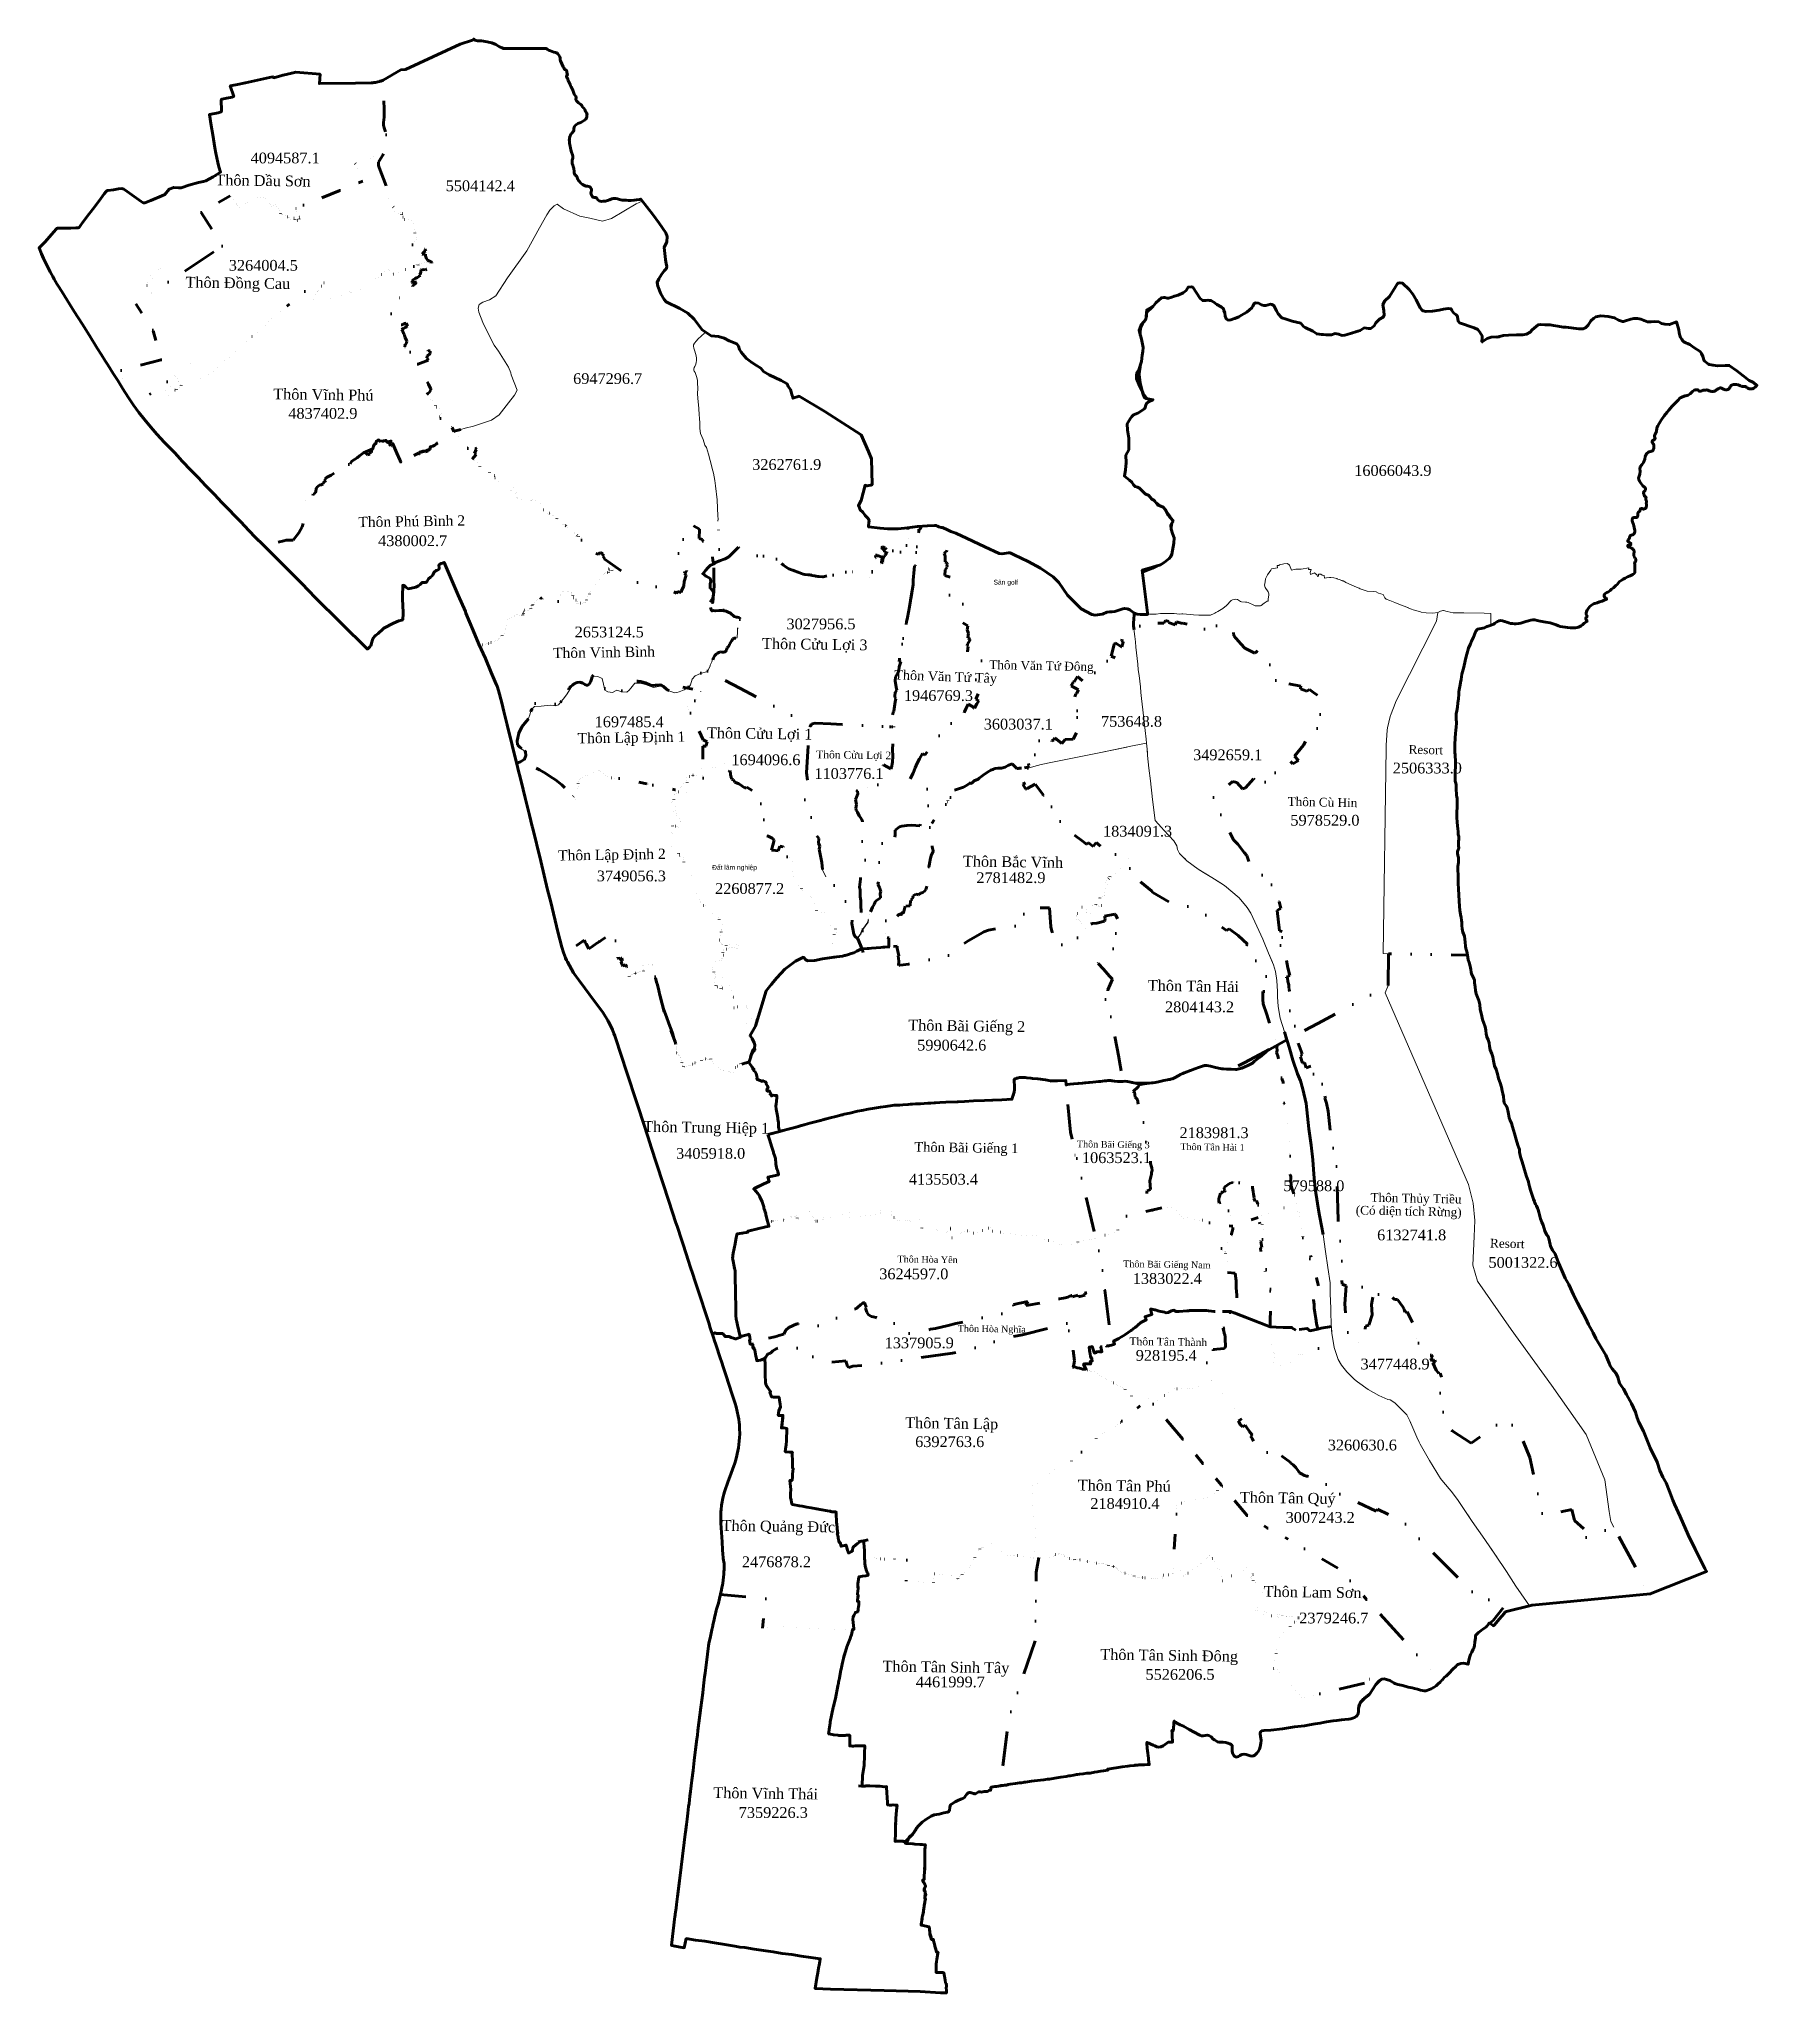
# Model space of a CAD drawing. Header units: metres. Extents: x 587838 to 605780, y 1326024 to 1346437.
import ezdxf
from ezdxf.enums import TextEntityAlignment as Align

# ---------------------------------------------------------------- set-up
doc = ezdxf.new("R2010")
doc.units = ezdxf.units.M
doc.header["$MEASUREMENT"] = 0
doc.linetypes.add('DGN Style 6', pattern=[990.708249, 0.520877, -208.350841, 364.613972, -208.350841, 0.520877, -208.350841])
for name, color, linetype, lineweight in [('DIEM', 7, 'Continuous', 0), ('Level 1', 7, 'Continuous', 0), ('Level 10', 7, 'Continuous', 0), ('Level 30', 7, 'Continuous', 0), ('Level 4', 7, 'Continuous', 0), ('Level 45', 7, 'Continuous', 0), ('Level 46', 7, 'Continuous', 0)]:
    doc.layers.add(name, color=color, linetype=linetype, lineweight=lineweight)
doc.styles.add('Style-ENGINEERING', font='ENGINEERING.shx')
doc.styles.add('Style-Vnarial', font='Vnarial.shx')
doc.styles.add('Style-Vntime', font='Vntime.shx')
doc.styles.add('Style-Vntimei', font='Vntimei.shx')
doc.linetypes.add('Dgxa', pattern='A,20,-10,[61,dgnlstyle-DC_10000.shx,S=0.019841,R=0,X=0,Y=0],-10', length=40)
doc.linetypes.add('{Dg huyen}', pattern='A,3,-1,3,-0.945,[16,dgnlstyle-DUONGDC.shx,S=0.003175,R=0,X=0,Y=0],-1.13,[16,dgnlstyle-DUONGDC.shx,S=0.003175,R=0,X=0,Y=0],-0.93', length=10.005)
doc.linetypes.add('{Dg xa}', pattern='A,3,-1,[18,dgnlstyle-DUONGDC.shx,S=0.004992,R=0,X=0,Y=0],-1', length=5)

msp = doc.modelspace()

# ---------------------------------------------------------------- texts
at = {"layer": 'DIEM', "color": 7, "linetype": 'Continuous', "lineweight": 13, "style": 'Style-Vntime'}
for s, p in [('4094587.1', (590047.966495, 1345194.965924)), ('3264004.5', (589819.853707, 1344073.292966)), ('4837402.9', (590441.305255, 1342526.684709)), ('3262761.9', (595286.428751, 1341992.73544)), ('16066043.9', (601574.748167, 1341929.665819)), ('4380002.7', (591379.473347, 1341196.043496)), ('3027956.5', (595644.420595, 1340326.659977)), ('2653124.5', (593432.294453, 1340242.644644)), ('1946769.3', (596870.991716, 1339578.519244)), ('1697485.4', (593640.978464, 1339304.375495)), ('3603037.1', (597704.851376, 1339280.157853)), ('753648.8', (598929.788329, 1339308.946587)), ('1694096.6', (595068.993887, 1338907.566015)), ('3492659.1', (599891.825497, 1338959.289387)), ('2506333.0', (601977.072508, 1338821.320353)), ('1103776.1', (595936.430394, 1338763.87064)), ('5978529.0', (600907.853547, 1338275.904625)), ('1834091.3', (598950.610168, 1338161.411341)), ('3749056.3', (593663.55848, 1337693.979086)), ('2781482.9', (597627.970738, 1337675.962694)), ('2260877.2', (594898.931093, 1337562.615414)), ('2804143.2', (599598.191581, 1336325.721305)), ('5990642.6', (597009.715532, 1335926.484754)), ('2183981.3', (599749.627538, 1335011.427966)), ('3405918.0', (594491.917254, 1334795.341141)), ('1063523.1', (598730.540043, 1334750.575805)), ('4135503.4', (596922.746222, 1334525.135733)), ('6132741.8', (601813.431554, 1333943.402206)), ('3624597.0', (596613.621993, 1333536.497027)), ('5001322.6', (602976.765514, 1333656.0564)), ('1383022.4', (599261.162447, 1333488.099705)), ('1337905.9', (596670.429704, 1332815.649279)), ('928195.4', (599292.614062, 1332685.181765)), ('3477448.9', (601640.358712, 1332594.856173)), ('6392763.6', (596988.787197, 1331783.453499)), ('3260630.6', (601298.316902, 1331748.401945)), ('2184910.4', (598818.617345, 1331137.920185)), ('3007243.2', (600858.053718, 1330991.865474)), ('2379246.7', (601000.221, 1329941.198)), ('4461999.7', (596995.21969, 1329273.327889)), ('5526206.5', (599394.535205, 1329351.860329))]:
    msp.add_text(s, height=112.41, dxfattribs=at).set_placement(p, align=Align.MIDDLE_LEFT)
at = {"layer": 'DIEM', "color": 7, "linetype": 'DGN Style 6', "lineweight": 13, "style": 'Style-Vntime'}
for s, p in [('579588.0', (600834.667193, 1334457.092214)), ('2476878.2', (595179.130461, 1330528.250803)), ('7359226.3', (595146.10499, 1327909.200542))]:
    msp.add_text(s, height=112.41, dxfattribs=at).set_placement(p, align=Align.MIDDLE_LEFT)
at = {"layer": 'Level 1', "color": 3, "linetype": 'Continuous', "lineweight": 0, "style": 'Style-Vntime'}
for s, p in [(' 5504142.4 ', (592042.977186, 1344904.31946)), (' 6947296.7 ', (593373.605879, 1342890.195533))]:
    msp.add_text(s, height=112.41, dxfattribs=at).set_placement(p, align=Align.MIDDLE_LEFT)
at = {"layer": 'Level 30', "color": 6, "linetype": 'Continuous', "lineweight": 13, "style": 'Style-Vnarial'}
for s, p in [('S©n golf', (597934.975984, 1340763.140788)), ('§Êt l©m nghiÖp', (595102.335965, 1337783.301999))]:
    msp.add_text(s, height=49.999998, dxfattribs=at).set_placement(p, align=Align.MIDDLE_CENTER)
at = {"layer": 'Level 4', "color": 1, "linetype": 'Continuous', "lineweight": 0, "style": 'Style-Vntimei'}
for s, height, rotation, p in [('Th«n DÇu S¬n', 112.41, 359.169167, (589679.589788, 1344966.273115)), ('Th«n §ång Cau', 112.41, 359.169167, (589367.418483, 1343897.924767)), ('Th«n VÜnh Phó', 112.41, 359.169167, (590284.034371, 1342730.44652)), ('Th«n Phó B×nh 2', 107.598, 0.892947, (591172.614011, 1341391.222361)), ('Th«n Cöu Lîi 3', 112.41, 359.169167, (595389.272342, 1340123.048955)), ('Th«n Vinh B×nh', 107.598, 0.892947, (593205.925903, 1340022.796236)), ('Th«n V¨n Tø §«ng', 91.369998, 358.870492, (597762.604963, 1339901.715792)), ('Th«n V¨n Tø T©y', 98.22, 357.973997, (596770.468599, 1339796.970863)), ('Th«n LËp §Þnh 1', 107.598, 0.892947, (593462.878584, 1339132.483467)), ('Th«n Cöu Lîi 1', 112.41, 359.169167, (594813.728233, 1339190.370262)), ('Th«n Cöu Lîi 2', 80, 359.169167, (595954.763595, 1338964.239996)), ('Resort', 91.369998, 358.870492, (602142.106825, 1339016.326819)), ('Th«n Cï Hin', 91.369998, 358.870492, (600878.919245, 1338472.306997)), ('Th«n LËp §Þnh 2', 107.598, 0.892947, (593259.299869, 1337908.43713)), ('Th«n B¾c VÜnh', 112.41, 359.169167, (597487.629686, 1337849.163308)), ('Th«n T©n H¶i', 112.41, 359.169167, (599418.548686, 1336551.032308)), ('Th«n B·i GiÕng 2', 112.41, 359.169167, (596916.698686, 1336136.792308)), ('Th«n Trung HiÖp 1', 112.41, 359.169167, (594148.192944, 1335077.030219)), ('Th«n B·i GiÕng 1', 100, 359.169167, (596980.538864, 1334864.083519)), ('Th«n B·i GiÕng 3', 70, 359.169167, (598677.806325, 1334894.346861)), ('Th«n T©n H¶i 1', 70, 359.169167, (599757.863903, 1334866.888744)), ('Th«n Thñy TriÒu', 91.369998, 358.870492, (601744.572734, 1334335.868757)), ('(Cã diÖn tÝch Rõng)', 91.369998, 358.870492, (601590.577034, 1334203.100325)), ('Resort', 91.369998, 358.870492, (602993.033656, 1333857.743521)), ('Th«n Hßa Yªn', 70, 359.169167, (596804.12299, 1333692.560901)), ('Th«n B·i GiÕng Nam', 70, 359.169167, (599161.262726, 1333642.258771)), ('Th«n Hßa NghÜa', 70, 359.169167, (597432.906465, 1332968.008592)), ('Th«n T©n Thµnh', 80, 359.169167, (599226.871226, 1332833.187251)), ('Th«n T©n LËp', 112.41, 359.169167, (596884.679698, 1331982.676155)), ('Th«n T©n Phó', 112.41, 359.169167, (598687.023435, 1331330.485256)), ('Th«n T©n Quý', 112.41, 359.169167, (600380.357432, 1331203.418157)), ('Th«n Qu¶ng §øc', 112.41, 359.169167, (594967.002743, 1330908.932031)), ('Th«n Lam S¬n', 112.41, 359.169167, (600628.079279, 1330219.578771)), ('Th«n T©n Sinh T©y', 112.41, 359.169167, (596647.681183, 1329439.037101)), ('Th«n T©n Sinh §«ng', 112.41, 359.169167, (598922.49745, 1329562.284273)), ('Th«n VÜnh Th¸i', 112.41, 359.169167, (594880.462676, 1328117.430083))]:
    msp.add_text(s, height=height, rotation=rotation, dxfattribs=at).set_placement(p, align=Align.MIDDLE_LEFT)
at = {"layer": 'Level 46', "color": 1, "linetype": 'Continuous', "lineweight": 70, "style": 'Style-ENGINEERING', "width": 1.09958}
msp.add_text('D', height=0.010002, dxfattribs=at).set_placement((599117.1205, 1332863.578001), align=Align.MIDDLE_CENTER)

# ---------------------------------------------------------------- blocks, each defined once
blk = doc.blocks.new('MOCXA')
at = {"layer": 'Level 46', "color": 1, "linetype": 'Dgxa', "lineweight": 70, "extrusion": (0, 0, -1)}
blk.add_solid([(0.6, 0.346), (-0.6, 0.346), (0, -0.693)], dxfattribs=at)

# ---------------------------------------------------------------- linework, layer by layer
at = {"layer": 'DIEM', "color": 7, "linetype": 'Continuous', "lineweight": 13}
for p, q in [((601635.649, 1340695.265), (601626.523, 1340698.902)), ((596729.13, 1339251.406), (596779.186, 1339251.87)), ((596019.46568, 1337759.20018), (596057.188227, 1337685.617902)), ((596019.46568, 1337759.20018), (596057.188227, 1337685.617902)), ((600569.7, 1334254.165), (600567.959, 1334264.465))]:
    msp.add_line(p, q, dxfattribs=at)
at = {"layer": 'DIEM', "color": 6, "linetype": 'Continuous', "lineweight": 13}
msp.add_line((596729.129725, 1339251.405997), (596729.029764, 1339251.520447), dxfattribs=at)
at = {"layer": 'DIEM', "color": 6, "linetype": 'DGN Style 6', "lineweight": 80}
msp.add_line((594247.838249, 1336774.006511), (594273.836, 1336640.404), dxfattribs=at)
at = {"layer": 'DIEM', "color": 6, "linetype": 'DGN Style 6', "lineweight": 80, "flags": 128}
for points in [[(594820.572066, 1339833.987295), (595158.34, 1339655.489), (595526.631, 1339459.163), (595894.908355, 1339262.868067), (595911.796, 1339284.45), (595944.869, 1339288.586), (596109.47, 1339281.682), (596226.1, 1339275.812), (596470.402, 1339263.729), (596665.36, 1339254.062), (596729.03, 1339251.52), (596744.842, 1339360.413), (596762.993942, 1339413.512354, -0.107826), (596763.016016, 1339413.54883), (596766.417, 1339417.134), (596780.265, 1339512.8), (596785.069, 1339544.05), (596776.969, 1339561.502), (596777.641, 1339576.363), (596778.688, 1339605.543), (596783.053, 1339617.957), (596795.786, 1339636.292), (596790.744, 1339664.646), (596780.437, 1339733.689), (596782.7, 1339775.625), (596806.185, 1339812.273), (596818.384, 1339840.042), (596821.746, 1339879.727), (596834.861, 1339921.545), (596839.98, 1339930.29), (596820.924, 1339934.661), (596825.708, 1339963.356), (596824.802, 1339968.225), (596827.535, 1339973.738), (596829.066, 1339983.816), (596832.42, 1339993.282), (596846.454, 1340061.05), (596848.59, 1340074.785), (596850.421, 1340094.321), (596853.471, 1340113.552), (596859.572, 1340144.994), (596870.858, 1340209.396), (596881.839, 1340249.992), (596890.381, 1340302.803), (596898.923, 1340347.369), (596907.464, 1340395.293), (596928.818, 1340506.706), (596940.714, 1340570.806), (596966.644, 1340738.08), (596968.162443, 1340785.14132), (596979.726899, 1340896.875626), (596981.23, 1340932.58), (596990.9, 1340933.16), (596993.89, 1340939.36), (596997.91, 1340944.07), (596997.45, 1340948.48), (596982.843508, 1340954.983486), (596989.211252, 1340980.165171), (596993.228176, 1341012.301539), (596994.032477, 1341031.911402), (597002.66, 1341103.77), (597008.084474, 1341140.69466), (597015.772162, 1341229.528935), (597026.190896, 1341291.528004), (597028.45, 1341316.47), (597042.8, 1341317.4), (597042.79, 1341322.68), (597048.34, 1341325.76), (597048.74, 1341341.56), (597048.940219, 1341349.468652)], [(594774.203, 1338716.478), (594760.574481, 1338812.312129), (594763.710759, 1338812.451612), (594763.697144, 1338812.451337, 0.073949), (594763.726021, 1338812.456957), (594763.710759, 1338812.451612), (594772.32975, 1338815.498597), (594772.262589, 1338815.475166, 0.320728), (594772.329249, 1338815.570497), (594772.32975, 1338815.498597), (594769.882978, 1339048.550314), (594807.334585, 1339049.973011), (594807.228718, 1339049.968962, 0.432375), (594807.324426, 1339050.078832), (594807.334585, 1339049.973011), (594806.38693, 1339059.461724), (594806.39316, 1339059.480565, 0.101502), (594806.389039, 1339059.44059), (594806.38693, 1339059.461724), (594817.291147, 1339094.091862), (594817.265955, 1339094.012458, 0.362244), (594817.217252, 1339094.130927), (594817.291147, 1339094.091862), (594773.828691, 1339117.033382), (594621.261011, 1339437.540675), (594621.25825, 1339437.547374, -0.01454), (594621.255905, 1339437.552694), (594621.261011, 1339437.540675), (594609.877972, 1339465.539448), (594609.876067, 1339465.543283, -0.030185), (594609.881276, 1339465.532402), (594609.877972, 1339465.539448), (594594.471402, 1339493.29035), (594594.587948, 1339493.326761, 0.474779), (594594.530506, 1339493.182822), (594594.471402, 1339493.29035), (594681.785363, 1339520.735458), (594681.768075, 1339520.730366, 0.093133), (594681.800657, 1339520.747756), (594681.785363, 1339520.735458), (594703.31657, 1339538.005468), (594703.320328, 1339538.009457, -0.031035), (594703.311153, 1339538.001113), (594703.31657, 1339538.005468), (594754.43437, 1339590.649575), (594746.113493, 1339619.330004), (594679.235707, 1339641.841782), (594563.666, 1339666.513)], [(592828.268664, 1338855.058144), (592858.061038, 1338851.665743), (592877.116136, 1338852.652473), (592892.234985, 1338857.257087), (592924.132205, 1338852.979156), (592994.439967, 1338839.828762), (593066.417, 1338802.666), (593131.481, 1338763.865), (593131.481254, 1338763.864638, -0.015983), (593131.486636, 1338763.86119), (593131.487, 1338763.861), (593176.509, 1338732.95), (593231.393, 1338698.748), (593298.433712, 1338647.448334), (593418.047, 1338525.455)]]:
    msp.add_lwpolyline(points, format="xyb", dxfattribs=at)
for points in [[(596442.147699, 1337120.908139), (596438.143914, 1337140.652425), (596409.308549, 1337164.387419), (596406.054003, 1337182.070281), (596411.169667, 1337212.318942), (596413.960488, 1337246.293119), (596420.519393, 1337261.621604), (596424.202029, 1337301.493136), (596424.202, 1337301.494), (596421.188903, 1337392.606926), (596422.528174, 1337435.148533), (596415.497047, 1337478.699901), (596415.162937, 1337550.059431), (596408.802081, 1337578.196335), (596418.17503, 1337659.603945), (596417.840942, 1337693.769885), (596422.861781, 1337732.295685), (596471.405826, 1337775.844757), (596472.409937, 1337788.576877), (596469.397175, 1337814.704829), (596465.257734, 1337823.457508), (596469.448984, 1337836.26829), (596468.285332, 1337858.397709), (596461.301798, 1337879.825689), (596457.808546, 1337899.862076), (596462.697606, 1337946.683111), (596439.418789, 1337972.54312), (596434.763729, 1337990.942786), (596424.9861, 1338000.960832), (596441.518924, 1338074.824999), (596449.429, 1338106.952185), (596449.429, 1338151.208493), (596447.102, 1338171.005), (596437.79, 1338208.515084), (596437.79, 1338243.23), (596439.882, 1338264.395), (596439.874, 1338264.447), (596427.086, 1338292.131), (596427.074, 1338292.151), (596402.415, 1338323.345), (596402.4, 1338323.372), (596387.977, 1338361.545), (596387.963, 1338361.571), (596371.692, 1338382.505), (596371.673, 1338382.55), (596368.42, 1338401.84), (596368.421, 1338401.878), (596376.794, 1338440.273), (596376.794, 1338440.315), (596366.558, 1338491.063), (596366.556, 1338491.09), (596367.252, 1338500.612), (596367.259, 1338500.644), (596389.359, 1338552.785), (596389.367, 1338552.833), (596387.044, 1338579.789), (596387.011, 1338579.855), (596363.09, 1338601.236), (596363.057, 1338601.295), (596358.655, 1338629.352), (596358.733, 1338629.465), (596425.45, 1338643.425), (596425.452, 1338643.425), (596483.792, 1338654.124), (596483.906, 1338654.053), (596493.884, 1338617.83), (596493.914, 1338617.782), (596515.989, 1338598.019), (596516.016, 1338597.977), (596531.576, 1338552.428), (596531.69, 1338552.363), (596557.904, 1338557.702), (596557.916, 1338557.705), (596566.042, 1338560.492), (596566.071, 1338560.509), (596580.704, 1338572.131), (596580.733, 1338572.168), (596586.535, 1338584.708), (596586.544, 1338584.742), (596588.637, 1338612.901), (596588.64, 1338612.919), (596602.605, 1338667.181), (596602.607, 1338667.191), (596607.493, 1338698.626), (596607.496, 1338698.641), (596617.037, 1338728.676), (596617.04, 1338728.69), (596625.182, 1338777.106), (596625.206, 1338777.157), (596635.178, 1338788.295), (596635.202, 1338788.343), (596640.782, 1338818.121), (596640.789, 1338818.144), (596657.036, 1338853.909), (596657.174, 1338853.955), (596734.972, 1338812.128), (596735.11, 1338812.174), (596742.044, 1338827.438), (596742.052, 1338827.465), (596750.429, 1338882.887), (596750.43, 1338882.895), (596754.621, 1338946.245), (596754.621, 1338946.257), (596750.43, 1339013.797), (596750.431, 1339013.813), (596758.345, 1339096.265), (596758.345, 1339096.267), (596761.603, 1339140.506), (596761.612, 1339140.542), (596768.116, 1339154.022), (596768.125, 1339154.051), (596773.71, 1339193.168), (596773.71, 1339193.172), (596779.296471, 1339251.871024), (596729.13, 1339251.406), (596729.029764, 1339251.520447), (596729.03, 1339251.52), (596744.842, 1339360.413), (596762.993942, 1339413.512354), (596763.016016, 1339413.54883), (596766.417, 1339417.134), (596780.265, 1339512.8), (596785.069, 1339544.05), (596776.969, 1339561.502), (596777.641, 1339576.363), (596778.688, 1339605.543), (596783.053, 1339617.957), (596795.786, 1339636.292), (596790.744, 1339664.646), (596780.437, 1339733.689), (596782.7, 1339775.625), (596806.185, 1339812.273), (596818.384, 1339840.042), (596821.746, 1339879.727), (596834.861, 1339921.545), (596839.98, 1339930.29), (596820.924, 1339934.661), (596825.708, 1339963.356), (596824.802, 1339968.225), (596827.535, 1339973.738), (596829.066, 1339983.816), (596832.42, 1339993.282), (596846.454, 1340061.05), (596848.59, 1340074.785), (596850.421, 1340094.321), (596853.471, 1340113.552), (596859.572, 1340144.994), (596870.858, 1340209.396), (596881.839, 1340249.992), (596890.381, 1340302.803), (596898.923, 1340347.369), (596907.464, 1340395.293), (596928.818, 1340506.706), (596940.714, 1340570.806), (596966.644, 1340738.08), (596968.162443, 1340785.14132), (596979.726899, 1340896.875626), (596981.23, 1340932.58), (596990.9, 1340933.16), (596993.89, 1340939.36), (596997.91, 1340944.07), (596997.45, 1340948.48), (596982.843508, 1340954.983486), (596989.211252, 1340980.165171), (596993.228176, 1341012.301539), (596994.032477, 1341031.911402), (597002.66, 1341103.77), (597008.084474, 1341140.69466), (597015.772162, 1341229.528935), (597026.190896, 1341291.528004), (597028.45, 1341316.47), (597042.8, 1341317.4), (597042.79, 1341322.68), (597048.34, 1341325.76), (597048.74, 1341341.56), (597048.940219, 1341349.468652)], [(596437.083811, 1337131.554871), (596493.921972, 1337209.923132), (596498.13138, 1337246.912047), (596513.611641, 1337292.933698), (596541.417295, 1337366.63118), (596559.154803, 1337394.31245), (596559.162, 1337394.326), (596575.845, 1337432.226), (596626.184, 1337465.766), (596626.184, 1337465.772), (596624.418, 1337509.663), (596624.422, 1337509.697), (596630.887, 1337530.279), (596630.887, 1337530.339), (596617.352, 1337573.62), (596617.343, 1337573.641), (596598.225, 1337606.602), (596598.214, 1337606.676), (596604.684, 1337633.75), (596615.577, 1337680.89), (596615.579, 1337680.918), (596611.458, 1337757.805), (596611.451, 1337757.836), (596599.683, 1337787.274), (596599.676, 1337787.311), (596599.677, 1337813.791), (596599.688, 1337813.836), (596617.634, 1337849.163), (596617.644, 1337849.196), (596622.941, 1337892.488), (596622.941, 1337892.514), (596616.465, 1337939.053), (596616.465, 1337939.075), (596619.408, 1337976.774), (596619.413, 1337976.798), (596638.234, 1338032.707), (596638.334, 1338032.775), (596672.42, 1338030.717), (596672.424, 1338030.717), (596709.823, 1338027.181), (596709.827, 1338027.181), (596778.955, 1338024.02), (596779.06, 1338024.125), (596776.872, 1338068.643), (596775.592, 1338100.096), (596775.593, 1338100.11), (596777.961, 1338123.774), (596777.961, 1338123.782), (596779.148, 1338173.635), (596779.189, 1338173.713), (596823.866, 1338206.155), (596823.89, 1338206.168), (596847.616, 1338214.873), (596847.638, 1338214.878), (596903.04, 1338222.006), (596903.046, 1338222.006), (596952.474, 1338225.132), (596952.488, 1338225.131), (597036.92, 1338218.255), (597037.019, 1338218.312), (597066.467, 1338280.849), (597066.469, 1338280.853), (597078.587, 1338309.038), (597105.773, 1338373.604), (597105.775, 1338373.61), (597124.768, 1338426.692), (597124.779, 1338426.714), (597160.467, 1338479.79), (597160.479, 1338479.816), (597163.401, 1338489.239), (597163.364, 1338489.349), (597133.305, 1338511.254), (597133.276, 1338511.286), (597115.929, 1338542.073), (597115.925, 1338542.081), (597104.804, 1338567.283), (597104.798, 1338567.347), (597113.944, 1338603.623), (597113.897, 1338603.734), (596936.616, 1338706.777), (596967.044, 1338767.501), (596967.047, 1338767.509), (596989.869, 1338823.734), (597009.925, 1338871.654), (597009.928, 1338871.661), (597034.131, 1338918.888), (597034.133, 1338918.892), (597064.686, 1338972.092), (597064.824, 1338972.128), (597090.939, 1338956.483), (597091.072, 1338956.511), (597142.195, 1339028.064), (597142.197, 1339028.066), (597197.697, 1339102.46), (597214.296, 1339124.953), (597235.217, 1339153.154), (597305.588, 1339251.947), (597342.762, 1339304.889), (597371.255, 1339282.59), (597371.389, 1339282.599), (597415.001, 1339327.368), (597433.03, 1339345.972), (597433.134, 1339345.997), (597473.459, 1339332.484), (597473.584, 1339332.542), (597503.105, 1339407.051), (597518.554, 1339439.377), (597542.92, 1339488.14), (597588.535, 1339464.777), (597588.559, 1339464.76), (597601.701, 1339452.068), (597601.721, 1339452.053), (597608.816, 1339447.974), (597608.953, 1339448.011), (597634.002, 1339491.569), (597652.673, 1339524.647), (597621.996, 1339540.377), (597621.95, 1339540.506), (597648.384, 1339600.444), (597648.389, 1339600.456), (597660.624, 1339642.386), (597660.626, 1339642.435), (597659.417, 1339648.175), (597659.355, 1339648.248), (597631.865, 1339658.64), (597631.852, 1339658.646), (597599.116, 1339676.708), (597599.099, 1339676.72), (597580.817, 1339692.269), (597580.804, 1339692.409), (597621.74, 1339742.234), (597621.762, 1339742.284), (597627.879, 1339786.658), (597627.882, 1339786.674), (597637.977, 1339819.118), (597637.988, 1339819.142), (597645.625, 1339831.066), (597645.636, 1339831.088), (597687.535, 1339956.25), (597687.474, 1339956.376), (597665.533, 1339964.304), (597665.523, 1339964.307), (597575.539, 1339986.971), (597540.712, 1339995.836), (597540.637, 1339995.922), (597535.749, 1340040.252), (597535.749, 1340040.274), (597541.862, 1340091.351), (597541.819, 1340091.445), (597533.047, 1340097.5), (597533.005, 1340097.6), (597536.052, 1340114.672), (597536.063, 1340114.703), (597565.081, 1340166.968), (597565.036, 1340167.107), (597540.405, 1340178.669), (597540.348, 1340178.772), (597546.458, 1340230.737), (597546.448, 1340230.794), (597534.837, 1340254.033), (597534.828, 1340254.056), (597532.08, 1340266.582), (597532.08, 1340266.622), (597539.715, 1340305.736), (597539.667, 1340305.841), (597480.976, 1340340.711), (597480.947, 1340340.737), (597468.128, 1340357.841), (597468.108, 1340357.911), (597473.613, 1340410.239), (597473.614, 1340410.251), (597472.389, 1340514.959), (597472.408, 1340515.019), (597504.97915, 1340559.871686), (597481.223, 1340571.018), (597411.587, 1340603.691), (597380.465, 1340598.497), (597344.58263, 1340630.711552), (597345.316824, 1340638.220547), (597354.101284, 1340748.031149), (597367.694514, 1340806.436788), (597370.457701, 1340807.936932), (597371.059828, 1340811.967322), (597365.31075, 1340812.327356), (597296.701232, 1340831.259184), (597303.291639, 1340891.304981), (597322.96388, 1340920.537803), (597320.234862, 1340928.890988), (597322.749423, 1340942.889961), (597328.020099, 1340949.020553), (597324.522812, 1340956.671292), (597317.445754, 1340970.312609), (597301.064593, 1340974.863048), (597303.341129, 1341035.128866), (597297.212628, 1341043.689693), (597293.146206, 1341063.34159), (597306.846664, 1341078.833086), (597317.132318, 1341081.26332), (597318.443801, 1341105.645674), (597312.958669, 1341107.915894), (597318.831472, 1341115.64664), (597324.959973, 1341132.258244), (597322.625698, 1341156.670601), (597323.269067, 1341179.802834), (597329.661515, 1341213.416079), (597338.107793, 1341250.799688), (597339.864685, 1341272.431777), (597351.15271, 1341309.500028)], [(595894.715634, 1339263.265059), (595897.703722, 1339257.109794), (595872.396832, 1339054.53066), (595853.776133, 1338771.180807), (595866.19, 1338673.709), (595868.101626, 1338595.356392), (595829.901226, 1338468.258538), (595850.43426, 1338451.056162), (595867.145615, 1338362.664967), (595902.003368, 1338308.194537), (595914.894901, 1338269.016278), (595906.300355, 1338204.511139), (595980.788145, 1338084.104285), (595977.445973, 1338035.368441), (595992.725772, 1338006.700657), (595984.607872, 1337972.775569), (596012.303313, 1337835.170284), (596019.46568, 1337759.20018), (596057.188227, 1337685.617902), (596147.436129, 1337590.05396), (596230.996038, 1337482.071966), (596253.437371, 1337448.15137), (596274.446956, 1337387.468349), (596304.530262, 1337323.444186), (596330.792325, 1337245.083144), (596325.538926, 1337197.303136), (596347.504383, 1337087.408247), (596358.007537, 1337066.385914), (596389.046663, 1337038.672336), (596433.421, 1336928.75), (596453.410209, 1336879.233529)], [(599025.373755, 1335557.915958), (599032.19649, 1335642.039818), (599035.977584, 1335648.482227), (599137.052945, 1335646.641539), (599141.599137, 1335648.176915), (599140.827023, 1335653.032251), (599124.305947, 1335756.922808), (599116.518787, 1335800.976825), (599094.630296, 1335909.631819), (599068.470717, 1336039.488594), (599056.799589, 1336118.204832), (599046.208956, 1336158.409579), (599026.1919, 1336243.781559), (599016.33213, 1336316.735671), (598996.128764, 1336312.542894), (598994.504, 1336320.372), (598972.711, 1336425.384), (598998.622, 1336384.704), (599002.014, 1336382.091), (599015.453, 1336378.257), (599019.240475, 1336378.621507), (599014.223255, 1336398.576127), (599001.697108, 1336489.096004), (599002.322187, 1336503.607063), (599048.314089, 1336615.074743), (599019.464117, 1336645.319891), (598954.018289, 1336719.595245), (598898.432293, 1336779.772323), (598905.658978, 1336787.919476), (599000.436664, 1336880.373862), (599107.551856, 1336981.396163), (599122.530803, 1336997.260293), (599122.118, 1337000.489), (599072.56, 1337086.964), (599125, 1337108.181), (599098.057, 1337147.188), (599101.807, 1337152.74), (599127.061, 1337190.124), (599128.766291, 1337193.097357), (599107.138538, 1337232.377291), (599082.246978, 1337291.181193), (599074.839786, 1337293.52673), (598967.505815, 1337274.038665), (598972.644224, 1337249.069381), (598970.79705, 1337228.31632), (598966.367915, 1337222.812126), (598898.606582, 1337205.064704), (598885.747803, 1337202.123687), (598842.455145, 1337198.082661), (598830.167867, 1337193.221814), (598768.855308, 1337147.301793), (598764.682135, 1337110.955437), (598735.845354, 1337086.17223), (598683.471981, 1337045.784946), (598649.642899, 1337014.83167), (598635.26607, 1337009.827856), (598632.182929, 1337018.68626), (598627.529203, 1337017.066544), (598615.357287, 1336986.126758), (598586.337969, 1336978.91814), (598562.084883, 1336981.920428), (598545.818304, 1336971.829032), (598530.441347, 1336975.581892), (598519.814995, 1336974.456034), (598472.022126, 1336952.833076), (598470.585, 1336956.203), (598460.267, 1336982.438), (598456.924, 1336989.441), (598451.504, 1337007.656), (598439.935, 1337043.852), (598428.054, 1337081.026), (598417.301, 1337116.382), (598404.43, 1337163.591), (598392.89, 1337362.045), (598388.252, 1337362.532), (598365.061, 1337361.934), (598339.849, 1337362.444), (598327.789, 1337362.145), (598312.268, 1337361.946), (598287.121, 1337360.164), (598259.09, 1337354.7), (598249.186, 1337352.769), (598132.582, 1337330.038), (598122.156736, 1337328.00568), (598123.415737, 1337203.760597), (598126.791167, 1337178.616435), (598078.042776, 1337173.464071), (597859.731624, 1337145.964668), (597756.066089, 1337128.165947), (597706.403519, 1337111.747185), (597671.070898, 1337089.335574), (597541.499723, 1337016.655186), (597500.314237, 1336988.839903), (597428.967148, 1336930.591112), (597373.031459, 1336876.069332), (597360.637024, 1336868.197262), (597350.707189, 1336864.694592), (597337.205471, 1336863.121965), (597255.651089, 1336852.777985), (597136.440607, 1336817.231923), (597041.576973, 1336796.997753), (596973.925507, 1336784.595444), (596960.37499, 1336782.111275), (596959.531, 1336780.953), (596950.29, 1336778.205), (596945.822, 1336777.522), (596918.226941, 1336773.303686), (596863.25, 1336764.908), (596820.852, 1336760.318), (596814.877, 1336759.774), (596816.963, 1336805.139), (596809.865, 1336859.766), (596816.834, 1336860.704), (596816.58, 1336862.307), (596810.779, 1336891.66), (596801.656, 1336937.816), (596799.718, 1336961.95), (596759.999, 1336957.943), (596756.034, 1337000.298), (596752.465, 1337034.227), (596750.792, 1337047.095), (596745.753, 1337099.64), (596690.199, 1337097.151), (596675.22, 1337096.48), (596673.688187, 1337097.394849)]]:
    msp.add_lwpolyline(points, dxfattribs=at)
at = {"layer": 'DIEM', "color": 3, "linetype": 'DGN Style 6', "lineweight": 80, "flags": 128}
for points in [[(596263.238, 1340866.808), (596246.8, 1340857.14), (596226.44, 1340845.31), (596215.36, 1340842.35), (596196.49, 1340837.33), (596187.67, 1340834.92), (596169.91, 1340830.09), (596165.12, 1340829.24), (596158.92, 1340830.53), (596122.23, 1340838.94), (596113.32, 1340840.98), (596079.72, 1340832.97), (596057.24, 1340827.42), (596027.93, 1340819.84), (596022.01, 1340818.49), (595984.76, 1340822.1), (595973.36, 1340824.03), (595951.01, 1340826.37), (595943.6, 1340827.91), (595911.24, 1340834.12), (595909.55, 1340834.62), (595894.89, 1340838.46), (595867.32, 1340841.22), (595836.74, 1340843.12), (595819.23, 1340847.4), (595802.07, 1340852.43), (595669.17, 1340903.18), (595630.56, 1340926.78), (595612.93, 1340942.21), (595592.06, 1340960.51), (595576.41, 1340973.87), (595536.64, 1341004.65), (595531.83, 1341007.94), (595527.57, 1341010.83), (595513.65, 1341014.03), (595449.7, 1341026.49), (595413.69, 1341033.25), (595405.27, 1341035.25), (595403.67, 1341036.1), (595378.85, 1341039.81), (595371.42, 1341041.18), (595343.44, 1341040.83), (595325.75, 1341038.11), (595318.58, 1341043.45), (595246.16, 1341090.62), (595205.97, 1341092.68), (595189.89, 1341096.48), (595162.68, 1341111.7), (595148.47, 1341121.77), (595142.011, 1341127.601), (595043.94, 1341026.79), (595005.2, 1341006.81), (594944.55, 1340984.74), (594884.98, 1340961.68)], [(595405.27, 1341035.25), (595413.69, 1341033.25), (595449.7, 1341026.49), (595513.65, 1341014.03), (595527.57, 1341010.83), (595531.83, 1341007.94), (595536.64, 1341004.65), (595576.41, 1340973.87), (595592.06, 1340960.51), (595612.93, 1340942.21), (595630.56, 1340926.78), (595669.17, 1340903.18), (595802.07, 1340852.43), (595819.23, 1340847.4), (595836.74, 1340843.12), (595867.32, 1340841.22), (595894.89, 1340838.46), (595909.55, 1340834.62), (595911.24, 1340834.12), (595943.6, 1340827.91), (595951.01, 1340826.37), (595973.36, 1340824.03), (595984.76, 1340822.1), (596022.01, 1340818.49), (596027.93, 1340819.84), (596057.24, 1340827.42), (596079.72, 1340832.97), (596113.32, 1340840.98), (596122.23, 1340838.94), (596158.92, 1340830.53), (596165.12, 1340829.24), (596169.91, 1340830.09), (596187.67, 1340834.92), (596196.49, 1340837.33), (596215.36, 1340842.35), (596226.44, 1340845.31), (596246.8, 1340857.14), (596263.238, 1340866.808), (596295.389, 1340869.191), (596350.158, 1340872.759), (596361.49, 1340873.67), (596390.03, 1340884.228), (596462.378, 1340895.709), (596462.44, 1340894.207), (596463.577, 1340883.985), (596459.276, 1340870.465), (596453.336, 1340866.421), (596453.03, 1340864.3), (596461.78, 1340855.82), (596464.24, 1340853.93)], [(596538.458007, 1340868.012732), (596539.851973, 1340861.962148), (596539.84963, 1340861.96161), (596539.85, 1340861.96), (596462.378, 1340895.709)], [(600371.065, 1334488.634), (600381.182, 1334454.572), (600386.391, 1334449.073), (600426.716, 1334460.906), (600453.222, 1334472.212), (600454.72, 1334478.078), (600499.464, 1334492.77), (600500, 1334490.834255), (600505.605, 1334470.592), (600512.758, 1334447.122), (600513.319, 1334434.745), (600518.642, 1334398.684), (600523.088, 1334369.963), (600530.285, 1334334.09), (600527.101, 1334325.775), (600538.298, 1334296.96), (600553.197, 1334304.029), (600567.959, 1334264.465)]]:
    msp.add_lwpolyline(points, dxfattribs=at)
at = {"layer": 'DIEM', "color": 7, "linetype": 'Continuous', "lineweight": 13, "flags": 128}
for points in [[(594000, 1339635.17), (594019.5, 1339654.71), (594062.29, 1339709.17), (594112.2, 1339709.73), (594173.43, 1339692.48), (594255.22, 1339663.24), (594306.4, 1339673.79), (594340.84, 1339676.17), (594384.85, 1339639.27), (594478.12, 1339606.68), (594500, 1339611.42), (594524.52, 1339616.74), (594575.23, 1339638.79), (594627.84, 1339668.5), (594641.7, 1339691.14), (594657.98, 1339750.44), (594689.08, 1339784.47), (594746, 1339807.48), (594817.88, 1339829.19), (594818.71, 1339830.66), (594819.34, 1339831.79), (594823.08, 1339838.46), (594823.54, 1339839.29), (594825.71, 1339843.15), (594846.67, 1339890.27), (594848.73, 1339894.9), (594865.52, 1339932.65), (594876.37, 1339967.55), (594880.82, 1339976.96), (594884.88, 1339982.17), (594893.56, 1339992.38), (594903, 1340000), (594923.73, 1340016.74), (594945.4, 1340029.94), (594956.24, 1340034.94), (594991.38, 1340034.94), (595000, 1340033.47), (595003.39, 1340032.89), (595019.5, 1340062.24), (595051.72, 1340119.76), (595070.75, 1340142.36), (595087.15, 1340166.13), (595122.3, 1340180.21), (595131.09, 1340184.83), (595132.33, 1340245.23), (595134.3, 1340277.9), (595140.52, 1340286.32)], [(592826.355168, 1338871.845767), (592866.37, 1338887.06), (592908.81, 1338913.74), (592921.29, 1338952.93), (592918.79, 1338992.12), (592907.53, 1339000), (592874.69, 1339022.97), (592840.57, 1339052.99), (592832.33, 1339101.38), (592836.41, 1339155.56), (592844.73, 1339203.08), (592871.36, 1339242.27), (592916.3, 1339284.8), (592944.59, 1339319.82), (592962.9, 1339375.68), (592978.71, 1339426.55), (593000, 1339449.44), (593012.83, 1339463.23), (593082.53, 1339469.28), (593178.07, 1339476.64), (593236.25, 1339472.96), (593263.81, 1339483.39), (593277.45, 1339500), (593326.28, 1339559.48), (593354.46, 1339595.08), (593380.79, 1339643.55), (593412.03, 1339693.26), (593466.73, 1339710.33), (593500, 1339701.38), (593514.15, 1339697.58), (593570.65, 1339680.6), (593598.57, 1339709.17), (593606.65, 1339763.63), (593639.03, 1339779.85), (593674.88, 1339776.37), (593719.98, 1339755.52), (593733.86, 1339697.58), (593748.9, 1339636.17), (593778.96, 1339616.47), (593826.38, 1339611.83), (593871.48, 1339635.01), (593923.52, 1339617.63), (593977.87, 1339612.99), (593999.99, 1339635.16)], [(595264.16, 1336025.58), (595276.073, 1336010.948), (595285.003, 1335994.338), (595292.02, 1335977.34), (595303.76, 1335959.17), (595303.76, 1335959.17), (595316.35, 1335929.99), (595320.51, 1335931.2), (595321.999, 1335912.712), (595318.551, 1335906.757), (595314.193, 1335883.332), (595313.49, 1335879.868)]]:
    msp.add_lwpolyline(points, dxfattribs=at)
at = {"layer": 'Level 10', "color": 3, "linetype": 'DGN Style 6', "lineweight": 80}
for p, q in [((594602.3, 1338723.09), (594601.232, 1338726.52)), ((594629.659, 1338734.564), (594627.269, 1338726.264)), ((594668.089, 1338748.294), (594665.109, 1338745.604)), ((594707.002, 1338746.182), (594690.148, 1338745.889)), ((594867.022, 1338822.662), (594879.453, 1338838.274)), ((594902.44, 1338826.73), (594879.453, 1338838.274)), ((594450.22, 1338467.74), (594444.47, 1338462.13)), ((594476.83, 1338545.03), (594475.69, 1338524.97)), ((594478.11, 1338548.51), (594476.83, 1338545.03)), ((594500.46, 1338559.04), (594514.58, 1338572.05)), ((594536.98, 1338613.79), (594544.73, 1338631.53)), ((594568.62, 1338658.86), (594579.91, 1338659.14)), ((594461.02, 1338370.36), (594463.42, 1338365.81)), ((594491.65, 1338345.88), (594498.245, 1338326.272)), ((594448.23, 1338144.99), (594454.58, 1338136.79)), ((594454.58, 1338136.79), (594451.91, 1338116.49)), ((594468.18, 1338221.879), (594454.89, 1338215.93)), ((594467.880628, 1338218.787516), (594469.858, 1338239.207)), ((594467.880628, 1338218.787516), (594483.237, 1338215.826)), ((594483.237, 1338215.826), (594492.528, 1338214.787)), ((594492.528, 1338214.787), (594501.266, 1338214.38)), ((594501.266, 1338214.38), (594515.322807, 1338215.743704)), ((594518.686921, 1338203.046117), (594514.37, 1338219.34)), ((594536.515556, 1338261.870849), (594536.508916, 1338260.381019)), ((594516.33, 1337930.63), (594525.02, 1337910.29)), ((594525.02, 1337910.29), (594539.41, 1337899.62)), ((594565.4, 1337886.52), (594572.1, 1337870.47)), ((594572.1, 1337870.47), (594571.73, 1337840.13)), ((595680.5, 1337888.7), (595650.54, 1337893)), ((595715.23, 1337684.99), (595712.28, 1337740.13)), ((595766.58, 1337597.55), (595715.23, 1337684.99)), ((594700.59, 1337511), (594700.07, 1337494.88)), ((594746.78, 1337426.2), (594732.49, 1337448.67)), ((595802.95, 1337560.95), (595800.55, 1337547.74)), ((595800.55, 1337547.74), (595814.95, 1337537.972)), ((595892.606, 1337482.731), (595909.995, 1337469.545)), ((594872.628, 1337305.039), (594872.527, 1337300.6)), ((594931.77, 1337263.993), (594941.311, 1337237.532)), ((596106.52, 1337179.55), (596046.08, 1337242.42)), ((594941.311, 1337237.532), (594951.877, 1337210.605)), ((594947.28, 1337039.622), (594946.536, 1337023.698)), ((594959.647, 1337103.377), (594960.684, 1337107.898)), ((594964.906, 1337126.883), (594964.011, 1337125.166)), ((594964.978, 1337134.923), (594965.491, 1337135.556)), ((594964.978, 1337134.923), (594966.081, 1337132.362)), ((596126.07, 1336991.23), (596115.44, 1337049.23)), ((596164.81, 1337098.75), (596142.69, 1337084.18)), ((596155.68, 1337139.75), (596164.81, 1337098.75)), ((594963.031, 1336985.832), (594965.39, 1336977.83)), ((594965.39, 1336977.83), (594975.84, 1336977.09)), ((594975.84, 1336977.09), (594979.15, 1336976.82)), ((594990.22, 1336924.89), (594985.57, 1336916.62)), ((595036.41, 1336935.34), (595052.86, 1336945.31)), ((595044.84, 1336982.27), (595069.31, 1336985.87)), ((595067.47, 1336947.69), (595077.2, 1336946.2)), ((595098.17, 1336946.51), (595118.59, 1336939.15)), ((595118.59, 1336939.15), (595129.59, 1336932.4)), ((596123.78, 1336989.04), (596126.07, 1336991.23)), ((594903.1, 1336798.97), (594874.85, 1336785.13)), ((594876.3, 1336719.95), (594886.94, 1336690.64)), ((594893.4, 1336670.77), (594898.083, 1336659.799)), ((594903.03, 1336642.72), (594903.517, 1336635.15)), ((594969.862, 1336830.959), (594971.62, 1336832.126)), ((594971.62, 1336832.126), (594975.634, 1336832.816)), ((594902.75, 1336552.26), (594905.355, 1336548.001)), ((594908.504, 1336541.92), (594908.8, 1336541.32)), ((594908.8, 1336541.32), (594921.83, 1336536.36)), ((594957.6, 1336519.42), (594959.15, 1336516.71)), ((594967.082, 1336550.414), (594968.98, 1336535.35)), ((594974.61, 1336520.73), (594968.98, 1336535.35)), ((595085.408, 1336423.664), (595066.764, 1336416.177)), ((595096.528, 1336317.106), (595130.888, 1336326.795)), ((595223.986, 1336336.642), (595226.201, 1336328.959)), ((595226.201, 1336328.959), (595228.433, 1336321.218)), ((595228.433, 1336321.218), (595232.95, 1336305.554)), ((595282.677, 1336204.354), (595244.355, 1336243.754)), ((595264.827, 1336021.705), (595212.788417, 1336092.461136))]:
    msp.add_line(p, q, dxfattribs=at)
at = {"layer": 'Level 10', "color": 3, "linetype": 'DGN Style 6', "lineweight": 80, "flags": 128}
for points in [[(594627.269, 1338726.264), (594621.829, 1338720.464), (594615.189, 1338716.824), (594603.329, 1338724.754), (594601.232, 1338726.52)], [(594602.3, 1338723.09), (594616.74, 1338711.08), (594612.51, 1338707.68), (594609.82, 1338698.64), (594604.74, 1338691.54)], [(594604.74, 1338691.54), (594611.05, 1338685.66), (594609.92, 1338676.29), (594606.93, 1338668.73)], [(594629.659, 1338734.564), (594636.499, 1338733.834), (594647.829, 1338734.534)], [(594665.109, 1338745.604), (594664.109, 1338742.744), (594655.769, 1338737.884), (594647.829, 1338734.534)], [(594668.089, 1338748.294), (594668.409, 1338748.074), (594690.148, 1338745.889)], [(594769.781, 1338745.9), (594744.802, 1338733.594), (594726.991, 1338731.116), (594707.002, 1338746.182)], [(594769.781, 1338745.9), (594848.565, 1338774.16), (594816.891, 1338789.505), (594823.348, 1338806.434), (594867.022, 1338822.662)], [(594998.52, 1338869.16), (594987.02, 1338856.17), (594967.39, 1338846.06), (594968.25, 1338842.66), (594957.34, 1338833.36), (594946.32, 1338827.76), (594926.06, 1338828.59), (594910.46, 1338826.1), (594902.44, 1338826.73)], [(594468.74, 1338494.02), (594466.88, 1338485.2), (594463.15, 1338480.23), (594461.18, 1338472.45), (594457.74, 1338467.98), (594450.22, 1338467.74)], [(594468.74, 1338494.02), (594475.79, 1338512.63), (594475.69, 1338524.97)], [(594500.46, 1338559.04), (594495.79, 1338548.82), (594490.32, 1338546.71), (594485.99, 1338547.83), (594478.11, 1338548.51)], [(594514.58, 1338572.05), (594519.63, 1338576.59), (594525.9, 1338572.31), (594533.88, 1338581.83), (594517.89, 1338586.64)], [(594517.89, 1338586.64), (594519.04, 1338590.71), (594530.49, 1338592.96), (594536.98, 1338613.79)], [(594544.73, 1338631.53), (594555.33, 1338642.95), (594554.08, 1338645.42), (594552.32, 1338645.26), (594551.63, 1338648.59), (594556.43, 1338652.3), (594559.22, 1338651.17), (594558.71, 1338648.94), (594561.74, 1338648.22), (594563.05, 1338654.69), (594568.11, 1338655.56), (594568.62, 1338658.86)], [(594606.93, 1338668.73), (594601.2, 1338662.65), (594597.14, 1338659.74), (594587.4, 1338652.82), (594581.59, 1338652.91), (594579.91, 1338659.14)], [(594444.47, 1338462.13), (594462.36, 1338461.23), (594480.76, 1338461.19), (594482.42, 1338453.53), (594484.19, 1338443.92), (594483.33, 1338424.19), (594480.33, 1338422.88)], [(594461.02, 1338370.36), (594465.12, 1338370.53), (594480.77, 1338373.3), (594481.316, 1338373.76)], [(594491.65, 1338345.88), (594481.27, 1338367.81), (594463.42, 1338365.81)], [(594480.33, 1338422.88), (594482.78, 1338420.8), (594481.52, 1338399.42)], [(594481.316, 1338373.76), (594484.9, 1338376.78), (594484.52, 1338395.62), (594481.52, 1338399.42)], [(594498.245, 1338326.272), (594508.144, 1338330.203), (594514.837, 1338327.678), (594516.799, 1338314.189), (594524.594, 1338304.351), (594526.159, 1338295.299)], [(594526.159, 1338295.299), (594537.785, 1338275.711), (594540.471, 1338265.158), (594536.174, 1338261.587)], [(594444.59, 1337996.87), (594465.66, 1338003), (594465.64, 1338035.67), (594464.93, 1338071.36), (594463.13, 1338084.39), (594466.3, 1338105.6), (594456.39, 1338110.93), (594451.91, 1338116.49)], [(594454.89, 1338215.93), (594463.72, 1338203.09), (594460.11, 1338181.32), (594460.08, 1338159.88), (594448.23, 1338144.99)], [(594536.508916, 1338260.381019), (594536.47, 1338251.65), (594531.41, 1338243.04), (594519.01, 1338232.79), (594514.37, 1338219.34)], [(594444.59, 1337996.87), (594459.42, 1337982.58), (594493.17, 1337986.93), (594507.31, 1337986.03), (594512.49, 1337961.08), (594516.33, 1337930.63)], [(594539.41, 1337899.62), (594553.76, 1337899.41), (594565.4, 1337886.52)], [(595710.71, 1337844.39), (595687.27, 1337886.51), (595680.5, 1337888.7)], [(594571.73, 1337840.13), (594573.33, 1337818.3), (594618.14, 1337762.36), (594629.933, 1337751.554)], [(594652.823, 1337702.469), (594653.815, 1337701.452), (594653.852, 1337709.366), (594652.646, 1337724.982), (594649.845, 1337738.977), (594636.25, 1337750.703), (594631.988, 1337752.141), (594629.933, 1337751.554)], [(594652.823, 1337702.469), (594652.71, 1337702.08), (594662.41, 1337674.17), (594681.24, 1337648.72), (594692.68, 1337627.96), (594700.04, 1337601.97), (594709.8, 1337572.36), (594711.33, 1337565.13), (594706.95, 1337546.77), (594700.59, 1337511)], [(595710.71, 1337844.39), (595700.39, 1337839.37), (595708.33, 1337793.78)], [(595712.28, 1337740.13), (595705.97, 1337785.56), (595708.33, 1337793.78)], [(594732.49, 1337448.67), (594725.29, 1337458.87), (594715.94, 1337467.5), (594700.07, 1337494.88)], [(595802.95, 1337560.95), (595767.49, 1337576.25), (595766.58, 1337597.55)], [(595814.95, 1337537.972), (595860.55, 1337507.04), (595892.606, 1337482.731)], [(595909.995, 1337469.545), (595909.76, 1337463.13), (595934.8, 1337406.62)], [(594746.78, 1337426.2), (594749.64, 1337421.94), (594751.36, 1337413.24)], [(594751.36, 1337413.24), (594758.48, 1337399.62), (594776.065532, 1337385.527677)], [(594776.065532, 1337385.527677), (594778.148, 1337387.116), (594796.664, 1337386.072), (594799.283, 1337384.242)], [(594799.283, 1337384.242), (594813.89, 1337383.922), (594820.305, 1337354.996), (594826.013, 1337346.626)], [(594872.628, 1337305.039), (594870.89, 1337309.201), (594863.478, 1337312.486), (594857.039, 1337323.462), (594853.139, 1337337.574), (594838.896, 1337340.362), (594826.013, 1337346.626)], [(594931.77, 1337263.993), (594922.862, 1337286.141), (594914.473, 1337286.608), (594902.98, 1337291.123), (594895.302, 1337289.835), (594883.886, 1337291.896), (594872.527, 1337300.6)], [(595934.8, 1337406.62), (595936.54, 1337356.3), (595943.33, 1337342.37), (595957.388, 1337331.501)], [(595957.388, 1337331.501), (595987.02, 1337308.59), (596005.24, 1337312.85)], [(596005.24, 1337312.85), (596018.53, 1337312.87), (596039.36, 1337310.35)], [(596039.36, 1337310.35), (596030.12, 1337279.81), (596037.06, 1337261.99), (596046.08, 1337242.42)], [(594958.869, 1337073.045), (594958.834, 1337066.453), (594951.348, 1337055.872), (594947.28, 1337039.622)], [(594973.918, 1337183.926), (594975.119, 1337206.158), (594972.466, 1337211.992), (594951.877, 1337210.605)], [(594959.647, 1337103.377), (594957.734, 1337095.737), (594958.869, 1337073.045)], [(594960.684, 1337107.898), (594961.587, 1337111.835), (594964.011, 1337125.166)], [(594966.081, 1337132.362), (594966.841, 1337130.597), (594964.906, 1337126.883)], [(594965.491, 1337135.556), (594966.628, 1337136.958), (594968.017, 1337149.467)], [(594973.918, 1337183.926), (594973.98, 1337154.136), (594968.017, 1337149.467)], [(596106.52, 1337179.55), (596144.03, 1337135.6), (596155.68, 1337139.75)], [(596142.69, 1337084.18), (596131.61, 1337063.57), (596115.44, 1337049.23)], [(594946.536, 1337023.698), (594950.856, 1337013.705), (594958.237, 1337001.005)], [(594958.237, 1337001.005), (594960.078, 1336994.588), (594963.031, 1336985.832)], [(594988.37, 1336865.41), (594992.24, 1336865.77), (594996.31, 1336859.19), (594997.81, 1336854.38), (595000.07, 1336837.02), (594975.634, 1336832.816)], [(594979.15, 1336976.82), (595012.02, 1336973.79), (595014.96, 1336968.93)], [(594985.57, 1336916.62), (594984.97, 1336908.33), (594981.19, 1336896.06)], [(594981.19, 1336896.06), (594984.47, 1336882.29), (594987.87, 1336872.7), (594988.37, 1336865.41)], [(594990.22, 1336924.89), (594998.65, 1336926.49), (595009.52, 1336926.86), (595019.31, 1336928.48)], [(595014.96, 1336968.93), (595018.12, 1336974.71), (595023.131, 1336977.037), (595044.84, 1336982.27)], [(595019.31, 1336928.48), (595029.36, 1336931.44), (595036.41, 1336935.34)], [(595052.86, 1336945.31), (595060.03, 1336947.94), (595067.47, 1336947.69)], [(595121.295, 1336980.536), (595098.33, 1336982.93), (595069.31, 1336985.87)], [(595077.2, 1336946.2), (595083.78, 1336946.93), (595098.17, 1336946.51)], [(595145.33, 1336963.46), (595147.97, 1336969.41), (595121.295, 1336980.536)], [(595129.59, 1336932.4), (595140.46, 1336928.29), (595147.24, 1336929.81), (595154.31, 1336958.51), (595145.33, 1336963.46)], [(596123.78, 1336989.04), (596133.1, 1336981.15), (596144.31, 1336969.96), (596160.88, 1336966.83), (596166.78, 1336963.3), (596175.86, 1336953.27), (596190.4, 1336925.06), (596215.24, 1336887.64), (596223.47, 1336874.02), (596227.506, 1336854.992)], [(594868.48, 1336740.7), (594870.36, 1336742.25), (594872.11, 1336759.85), (594874.85, 1336785.13)], [(594868.48, 1336740.7), (594871, 1336739.12), (594876.3, 1336719.95)], [(594886.94, 1336690.64), (594889.24, 1336689.97), (594893.4, 1336670.77)], [(594903.517, 1336635.15), (594891.226, 1336635.738), (594889.53, 1336619.24)], [(594898.083, 1336659.799), (594899.88, 1336655.59), (594903.03, 1336642.72)], [(594942.27, 1336807.87), (594920.51, 1336803.31), (594903.1, 1336798.97)], [(594942.27, 1336807.87), (594942.74, 1336798.44), (594961, 1336795.77), (594968, 1336796.19), (594967.62, 1336814.04)], [(594967.082, 1336550.414), (594952.182, 1336592.449), (594957.189, 1336595.437), (594952.225, 1336610.449), (594953.229, 1336612.447), (594959.251, 1336621.432), (594960.265, 1336627.43), (594971.275, 1336631.404)], [(594967.62, 1336814.04), (594969.16, 1336819.15), (594969.61, 1336827.96), (594969.862, 1336830.959)], [(594971.275, 1336631.404), (594988.296, 1336640.364), (594988.317, 1336649.364), (595012.327, 1336653.307), (595019.241, 1336617.29), (595031.146, 1336577.262), (595040.106, 1336560.24), (595049.08, 1336549.219)], [(594889.53, 1336619.24), (594892.74, 1336617.68), (594896.13, 1336601.73), (594898.81, 1336587.3), (594897.95, 1336581.39), (594897.11, 1336580.83)], [(594897.11, 1336580.83), (594897.28, 1336573.59), (594902.75, 1336552.26)], [(594905.355, 1336548.001), (594906.12, 1336546.75), (594908.504, 1336541.92)], [(594921.83, 1336536.36), (594927.58, 1336534.94), (594930.15, 1336536.39), (594935.06, 1336533.12), (594940, 1336528.52)], [(594957.6, 1336519.42), (594957.69, 1336523.62), (594940, 1336528.52)], [(594959.15, 1336516.71), (594965.37, 1336518.89), (594974.61, 1336520.73)], [(595049.08, 1336549.219), (595069.053, 1336538.171), (595074.042, 1336533.16), (595074.963, 1336500.157)], [(595074.963, 1336500.157), (595080.828, 1336443.143), (595092.794, 1336429.115)], [(595092.794, 1336429.115), (595106.745, 1336408.082), (595111.716, 1336396.07), (595107.711, 1336394.079), (595098.733, 1336403.101), (595085.408, 1336423.664)], [(595096.528, 1336317.106), (595072.886, 1336373.542), (595066.764, 1336416.177)], [(595130.888, 1336326.795), (595219.611, 1336351.813), (595223.986, 1336336.642)], [(595232.95, 1336305.554), (595235.481, 1336296.776), (595231.405, 1336264.785), (595244.355, 1336243.754)], [(595224.000222, 1336148.000162), (595242, 1336100), (595212.788417, 1336092.461136)], [(595282.677, 1336204.354), (595272, 1336183), (595224, 1336148)]]:
    msp.add_lwpolyline(points, dxfattribs=at)
at = {"layer": 'Level 4', "color": 6, "linetype": 'DGN Style 6', "lineweight": 80}
for p, q in [((591303.276, 1345188.039), (591334.039533, 1345208.176216)), ((591334.039533, 1345208.176216), (591424.804506, 1345239.319757)), ((591424.804506, 1345239.319757), (591577.26148, 1345272.217864)), ((591135.515, 1345141.834), (591303.276, 1345188.039)), ((591141.545039, 1345135.182702), (591135.515, 1345141.834)), ((591167.429329, 1345088.088587), (591141.545039, 1345135.182702)), ((591221.36867, 1344952.50524), (591167.429329, 1345088.088587)), ((589531.917091, 1344625.700668), (589834.865888, 1344800.22257)), ((589834.865888, 1344800.22257), (589842.964, 1344788.312)), ((590598.790981, 1344700.653073), (590981.13157, 1344855.321812)), ((590981.13157, 1344855.321812), (591221.36867, 1344952.50524)), ((589752.071547, 1344273.050165), (589531.917091, 1344625.700668)), ((589842.964, 1344788.312), (589864.506, 1344762.34)), ((589864.506, 1344762.34), (589896.864, 1344719.956)), ((589896.864, 1344719.956), (589904.125, 1344709.044)), ((589904.125, 1344709.044), (589911.599, 1344698.782)), ((589911.599, 1344698.782), (589931.079, 1344678.959)), ((589931.079, 1344678.959), (589932.122229, 1344677.897403)), ((589932.122229, 1344677.897403), (589991.088972, 1344714.780534)), ((589991.088972, 1344714.780534), (590011.321, 1344730.869)), ((590011.321, 1344730.869), (590114.908655, 1344781.283237)), ((590114.908655, 1344781.283237), (590149.509965, 1344786.925626)), ((590149.509965, 1344786.925626), (590185.330622, 1344781.196432)), ((590185.330622, 1344781.196432), (590205.022526, 1344772.541257)), ((590205.022526, 1344772.541257), (590245.039924, 1344718.455806)), ((590245.039924, 1344718.455806), (590257.426, 1344705.031)), ((590257.426, 1344705.031), (590269.473584, 1344682.898786)), ((590269.473584, 1344682.898786), (590286.650323, 1344693.456873)), ((590286.650323, 1344693.456873), (590311.034, 1344706.08)), ((590311.034, 1344706.08), (590320.273079, 1344685.592071)), ((590320.273079, 1344685.592071), (590335.296883, 1344665.107279)), ((590335.296883, 1344665.107279), (590347.808443, 1344645.113561)), ((590347.808443, 1344645.113561), (590360.499474, 1344617.139346)), ((590360.499474, 1344617.139346), (590362.836446, 1344610.357851)), ((590362.836446, 1344610.357851), (590368.57371, 1344604.902589)), ((590368.57371, 1344604.902589), (590376.212267, 1344602.951657)), ((590376.212267, 1344602.951657), (590379.382202, 1344604.007298)), ((590379.382202, 1344604.007298), (590413.034588, 1344596.407347)), ((590413.034588, 1344596.407347), (590434.455, 1344581.734)), ((590521.002, 1344660.572), (590521.654029, 1344666.200552)), ((590529.875578, 1344637.653965), (590521.002, 1344660.572)), ((590521.654029, 1344666.200552), (590523.004465, 1344673.004596)), ((590523.004465, 1344673.004596), (590598.790981, 1344700.653073)), ((590551.025, 1344585.325), (590529.875578, 1344637.653965)), ((590434.455, 1344581.734), (590441.769825, 1344573.286463)), ((590441.769825, 1344573.286463), (590446.814821, 1344571.027238)), ((590446.814821, 1344571.027238), (590453.919214, 1344573.926911)), ((590453.919214, 1344573.926911), (590463.957235, 1344554.278845)), ((590463.957235, 1344554.278845), (590500.612629, 1344565.851963)), ((590500.612629, 1344565.851963), (590508.520355, 1344554.393575)), ((590508.520355, 1344554.393575), (590509.808611, 1344549.38053)), ((590509.808611, 1344549.38053), (590527.128489, 1344538.208601)), ((590527.128489, 1344538.208601), (590535.725622, 1344541.214967)), ((590531.504971, 1344553.284524), (590554.371, 1344557.031)), ((590535.725622, 1344541.214967), (590531.504971, 1344553.284524)), ((590556.648, 1344574.99), (590551.025, 1344585.325)), ((590554.371, 1344557.031), (590558.711, 1344569.882)), ((590558.711, 1344569.882), (590556.648, 1344574.99)), ((589187.82697, 1343897.354926), (589752.071547, 1344273.050165)), ((589001.284, 1343969.766), (589089.419, 1344028.147)), ((589089.419, 1344028.147), (589101.468252, 1344036.128476)), ((589101.468252, 1344036.128476), (589187.82697, 1343897.354926)), ((591413.162544, 1343979.199738), (591379.858, 1343951.316)), ((591448.315, 1344009.411), (591413.162544, 1343979.199738)), ((591488.751, 1344028.93), (591448.315, 1344009.411)), ((591501.084, 1344023.977), (591488.751, 1344028.93)), ((591530.699, 1343983.385), (591501.084, 1344023.977)), ((591538.667758, 1343981.392031), (591530.699, 1343983.385)), ((591594.980731, 1344001.802912), (591538.667758, 1343981.392031)), ((591663.896474, 1344029.16639), (591594.980731, 1344001.802912)), ((591752.376396, 1344059.190583), (591663.896474, 1344029.16639)), ((591752.607, 1344074.939), (591751.910734, 1344074.756758)), ((591751.910734, 1344074.756758), (591752.376396, 1344059.190583)), ((591754.8, 1344075.513), (591752.607, 1344074.939)), ((591773.539, 1344084.184), (591754.8, 1344075.513)), ((591776.307, 1344082.564), (591773.539, 1344084.184)), ((591779.591, 1344081.877), (591776.307, 1344082.564)), ((591782.531, 1344073.635), (591779.591, 1344081.877)), ((591790.381, 1344074.192), (591782.531, 1344073.635)), ((591798.484, 1344076.986), (591790.381, 1344074.192)), ((591813.936, 1344088.229), (591798.43, 1344084.685)), ((591798.43, 1344084.685), (591798.484, 1344076.986)), ((591835.317, 1344092.759), (591813.936, 1344088.229)), ((591866.394, 1344102.906), (591835.317, 1344092.759)), ((591882.418, 1344102.027), (591866.394, 1344102.906)), ((591892.354, 1344100.882), (591882.418, 1344102.027)), ((591913.838, 1344090.314), (591892.354, 1344100.882)), ((591918.436, 1344091.013), (591913.838, 1344090.314)), ((591937.509, 1344089.488), (591918.436, 1344091.013)), ((591943.724, 1344108.139), (591937.509, 1344089.488)), ((588849.065515, 1343670.00302), (589016.582953, 1343781.616997)), ((588965.374, 1343863.806), (588968.924, 1343893.176)), ((589008.77, 1343793.436), (588965.374, 1343863.806)), ((588968.924, 1343893.176), (589025.141, 1343934.293)), ((589025.141, 1343934.293), (589001.284, 1343969.766)), ((589016.582953, 1343781.616997), (589008.77, 1343793.436)), ((590614.587192, 1343800.406014), (590426.980072, 1343646.290327)), ((590701.783971, 1343720.016798), (590614.587192, 1343800.406014)), ((590742.606, 1343795.665), (590721.133, 1343768.301)), ((590749.458184, 1343803.480341), (590742.606, 1343795.665)), ((590759.886, 1343805.737), (590749.458184, 1343803.480341)), ((590789.904, 1343855.584), (590759.886, 1343805.737)), ((590814.153581, 1343889.262599), (590789.904, 1343855.584)), ((590885.738, 1343722.021), (590814.153581, 1343889.262599)), ((591083.878, 1343801.086), (590994.368797, 1343761.436102)), ((591091.429, 1343789.668), (591083.878, 1343801.086)), ((591101.748, 1343786.058), (591091.429, 1343789.668)), ((591192.324, 1343825.18), (591101.748, 1343786.058)), ((591351.837, 1343939.731), (591192.324, 1343825.18)), ((591379.858, 1343951.316), (591351.837, 1343939.731)), ((589026.095362, 1343396.860437), (588849.065515, 1343670.00302)), ((590363.624, 1343594.244518), (590267.409303, 1343519.661018)), ((590426.980072, 1343646.290327), (590363.624, 1343594.244518)), ((590721.133, 1343768.301), (590701.783971, 1343720.016798)), ((590994.368797, 1343761.436102), (590885.738, 1343722.021)), ((589031.42357, 1343388.639446), (589026.095362, 1343396.860437)), ((589111.772173, 1343086.983769), (589031.42357, 1343388.639446)), ((590120.264074, 1343375.078573), (590062.311074, 1343329.004781)), ((590203.664213, 1343445.196476), (590120.264074, 1343375.078573)), ((590238.647029, 1343483.691325), (590203.664213, 1343445.196476)), ((590267.409303, 1343519.661018), (590238.647029, 1343483.691325)), ((589893.458826, 1343168.855589), (589827.604437, 1343115.123933)), ((589999.890155, 1343275.630155), (589893.458826, 1343168.855589)), ((590062.311074, 1343329.004781), (589999.890155, 1343275.630155)), ((588695.450099, 1342976.092779), (589111.772173, 1343086.983769)), ((588708.173, 1342890.701), (588695.450099, 1342976.092779)), ((589419.242572, 1343043.011039), (589257.286554, 1342919.111568)), ((589525.012, 1342888.144), (589419.242572, 1343043.011039)), ((589657.112892, 1342969.210712), (589610.899286, 1342937.454608)), ((589701.915552, 1343006.890394), (589657.112892, 1342969.210712)), ((589775.812042, 1343075.552301), (589701.915552, 1343006.890394)), ((589827.604437, 1343115.123933), (589775.812042, 1343075.552301)), ((588663.86881, 1342861.998294), (588708.173, 1342890.701)), ((589174.763088, 1342857.518769), (588990.287933, 1342723.628355)), ((589161.33, 1342770.15), (589215.33, 1342804.15)), ((589185.262, 1342718.017), (589161.33, 1342770.15)), ((589177.491, 1342853.93), (589174.763088, 1342857.518769)), ((589215.33, 1342804.15), (589177.491, 1342853.93)), ((589250, 1342762.8184), (589185.262, 1342718.017)), ((589258.072, 1342768.537), (589250, 1342762.8184)), ((589257.286554, 1342919.111568), (589258.655, 1342913.508)), ((589272.409, 1342777.927), (589258.072, 1342768.537)), ((589258.655, 1342913.508), (589280.304, 1342887.764)), ((589302.05, 1342799.963), (589272.409, 1342777.927)), ((589280.304, 1342887.764), (589292.888, 1342864.065)), ((589292.888, 1342864.065), (589298.082505, 1342855.101832)), ((589298.082505, 1342855.101832), (589312.069, 1342830.968)), ((589322.546, 1342816.413), (589302.05, 1342799.963)), ((589312.069, 1342830.968), (589322.546, 1342816.413)), ((589610.899286, 1342937.454608), (589525.012, 1342888.144)), ((588990.287933, 1342723.628355), (588830.354665, 1342605.507537)), ((591637.374696, 1340730.919052), (591627.273897, 1340724.356579)), ((593599.997492, 1340668.659066), (593654.003761, 1340736.528279)), ((593654.003761, 1340736.528279), (593690.86136, 1340787.196209)), ((593690.86136, 1340787.196209), (593733.280094, 1340846.574848)), ((593733.280094, 1340846.574848), (593739.951554, 1340853.728979)), ((593739.951554, 1340853.728979), (593748.031874, 1340857.657821)), ((593748.031874, 1340857.657821), (593753.021826, 1340859.115271)), ((593753.021826, 1340859.115271), (593776.485344, 1340861.998811)), ((593776.485344, 1340861.998811), (593776.487, 1340862.702)), ((593776.487, 1340862.702), (593784.602, 1340865.92)), ((593784.602, 1340865.92), (593788.836943, 1340867.599365)), ((593786.840358, 1340890.446131), (593786.986595, 1340901.421801)), ((593789.094, 1340872.178), (593786.840358, 1340890.446131)), ((593786.986595, 1340901.421801), (593797.479073, 1340893.631688)), ((593788.836943, 1340867.599365), (593789.094, 1340872.178)), ((593797.479073, 1340893.631688), (593819.551337, 1340883.359964)), ((593819.551337, 1340883.359964), (593837.650732, 1340899.624861)), ((593837.650732, 1340899.624861), (593851.843333, 1340904.349381)), ((593851.843333, 1340904.349381), (593909.100873, 1340914.665502)), ((592980.309238, 1340501.009704), (592982.098025, 1340511.833805)), ((592982.098025, 1340511.833805), (592987.289425, 1340517.56206)), ((592987.289425, 1340517.56206), (592993.539083, 1340531.525987)), ((592993.539083, 1340531.525987), (593007.724036, 1340550.916337)), ((593007.724036, 1340550.916337), (593032.401467, 1340573.969818)), ((593032.401467, 1340573.969818), (593043.246618, 1340584.10128)), ((593043.246618, 1340584.10128), (593068.357398, 1340599.707764)), ((593068.357398, 1340599.707764), (593073.53, 1340601.96)), ((593260.136703, 1340562.100975), (593265.253, 1340576.346)), ((593265.253, 1340576.346), (593281.186, 1340620.125)), ((593281.186, 1340620.125), (593286.562, 1340636.313)), ((593286.562, 1340636.313), (593306.57, 1340640.73)), ((593310.756675, 1340664.023435), (593306.57, 1340640.73)), ((593309.04, 1340663.89), (593360.267161, 1340663.89)), ((593360.267161, 1340663.89), (593363.348575, 1340664.742077)), ((593363.348575, 1340664.742077), (593401.462616, 1340657.693756)), ((593400.625, 1340656.753), (593395.334164, 1340642.928146)), ((593395.334164, 1340642.928146), (593403.493669, 1340633.514811)), ((593401.462616, 1340657.693756), (593400.625, 1340656.753)), ((593403.493669, 1340633.514811), (593414.018, 1340625.861)), ((593414.018, 1340625.861), (593419.599, 1340612.403)), ((593419.599, 1340612.403), (593419.735, 1340607.861)), ((593419.735, 1340607.861), (593421.729, 1340604.494)), ((593421.729, 1340604.494), (593422.211, 1340600.677)), ((593422.211, 1340600.677), (593421.849, 1340597.41)), ((593421.849, 1340597.41), (593422.406, 1340595.302)), ((593422.406, 1340595.302), (593422.507, 1340589.535)), ((593422.507, 1340589.535), (593423.111, 1340584.652)), ((593423.111, 1340584.652), (593423.056, 1340582.709)), ((593423.056, 1340582.709), (593424.263, 1340581.7)), ((593424.263, 1340581.7), (593445.757, 1340574.545)), ((593445.757, 1340574.545), (593456.795, 1340567.545)), ((593456.24, 1340542.98), (593461.86, 1340558.69)), ((593458.11, 1340542.63), (593456.24, 1340542.98)), ((593462.44, 1340565.09), (593456.795, 1340567.545)), ((593477.39, 1340540.98), (593458.11, 1340542.63)), ((593461.86, 1340558.69), (593462.44, 1340565.09)), ((593495.233955, 1340542.999704), (593477.39, 1340540.98)), ((593495.161, 1340543.551), (593495.233955, 1340542.999704)), ((593495.233955, 1340542.999704), (593512.464844, 1340543.774233)), ((593512.464844, 1340543.774233), (593528.573189, 1340546.380789)), ((593528.573189, 1340546.380789), (593538.495337, 1340547.652304)), ((593538.495337, 1340547.652304), (593546.350333, 1340551.64237)), ((593546.350333, 1340551.64237), (593547.159, 1340553.512)), ((593547.159, 1340553.512), (593554.80698, 1340576.712474)), ((593554.80698, 1340576.712474), (593557.939, 1340585.969)), ((593557.939, 1340585.969), (593568.814816, 1340611.146555)), ((593568.814816, 1340611.146555), (593588.3534, 1340639.463784)), ((593587.585658, 1340650.732138), (593599.997492, 1340668.659066)), ((593588.3534, 1340639.463784), (593587.585658, 1340650.732138)), ((592706.092313, 1340277.945543), (592719.083381, 1340314.152678)), ((592719.083381, 1340314.152678), (592733.149517, 1340372.728784)), ((592733.149517, 1340372.728784), (592750.008511, 1340388.47103)), ((592750.008511, 1340388.47103), (592770.079489, 1340393.359777)), ((592770.079489, 1340393.359777), (592799.381653, 1340405.652527)), ((592799.381653, 1340405.652527), (592805.871649, 1340410.203324)), ((592805.871649, 1340410.203324), (592820.734066, 1340426.062047)), ((592820.734066, 1340426.062047), (592832.741791, 1340422.485155)), ((592832.741791, 1340422.485155), (592855.214367, 1340415.790965)), ((592855.214367, 1340415.790965), (592874.272993, 1340413.850961)), ((592874.272993, 1340413.850961), (592880.341813, 1340415.387555)), ((592880.341813, 1340415.387555), (592890.066549, 1340420.070507)), ((592890.066549, 1340420.070507), (592892.552572, 1340431.85106)), ((592892.552572, 1340431.85106), (592896.699425, 1340437.223912)), ((592895.822005, 1340450.559351), (592906.332763, 1340469.181404)), ((592896.699425, 1340437.223912), (592895.822005, 1340450.559351)), ((592906.332763, 1340469.181404), (592915.033842, 1340468.157008)), ((592915.033842, 1340468.157008), (592941.392994, 1340467.388711)), ((592941.392994, 1340467.388711), (592949.176504, 1340469.640194)), ((592949.176504, 1340469.640194), (592960.12336, 1340479.63328)), ((592960.12336, 1340479.63328), (592974.041954, 1340489.636819)), ((592974.041954, 1340489.636819), (592980.309238, 1340501.009704)), ((592441.48817, 1340095.579514), (592471.108168, 1340108.905688)), ((592471.108168, 1340108.905688), (592497.083449, 1340114.283766)), ((592497.083449, 1340114.283766), (592510.646896, 1340120.68624)), ((592510.646896, 1340120.68624), (592518.388298, 1340121.070389)), ((592518.388298, 1340121.070389), (592530.173403, 1340121.088681)), ((592530.173403, 1340121.088681), (592543.836082, 1340124.89358)), ((592543.836082, 1340124.89358), (592558.284784, 1340132.189788)), ((592558.284784, 1340132.189788), (592568.082638, 1340138.921532)), ((592568.082638, 1340138.921532), (592591.270283, 1340144.670039)), ((592591.270283, 1340144.670039), (592605.528354, 1340151.035928)), ((592605.528354, 1340151.035928), (592621.906857, 1340153.157891)), ((592621.906857, 1340153.157891), (592631.997184, 1340161.426229)), ((592631.997184, 1340161.426229), (592641.136973, 1340173.13361)), ((592641.136973, 1340173.13361), (592651.204451, 1340179.02846)), ((592651.204451, 1340179.02846), (592659.978649, 1340198.491981)), ((592659.978649, 1340198.491981), (592674.862796, 1340204.052987)), ((592674.862796, 1340204.052987), (592695.463881, 1340229.790934)), ((592695.463881, 1340229.790934), (592706.476185, 1340269.750376)), ((592706.476185, 1340269.750376), (592706.092313, 1340277.945543)), ((593468.509083, 1338661.095488), (593469.788753, 1338684.148587)), ((593469.788753, 1338684.148587), (593481.531846, 1338698.888358)), ((593481.531846, 1338698.888358), (593496.243873, 1338714.890212)), ((593496.243873, 1338714.890212), (593510.96849, 1338726.847518)), ((593510.96849, 1338726.847518), (593544.036548, 1338742.430499)), ((593544.036548, 1338742.430499), (593567.506505, 1338747.555512)), ((593567.506505, 1338747.555512), (593625.324567, 1338774.882159)), ((593625.324567, 1338774.882159), (593678.232576, 1338792.814873)), ((593678.232576, 1338792.814873), (593687.41174, 1338794.523792)), ((593687.41174, 1338794.523792), (593702.133595, 1338789.399528)), ((593702.133595, 1338789.399528), (593729.446304, 1338765.911719)), ((593729.446304, 1338765.911719), (593749.710743, 1338745.848384)), ((593749.710743, 1338745.848384), (593779.800039, 1338732.182349)), ((593779.800039, 1338732.182349), (593814.784467, 1338717.880495)), ((593814.784467, 1338717.880495), (593847.004111, 1338714.038033)), ((593847.004111, 1338714.038033), (593896.283856, 1338713.183899)), ((594774.203, 1338716.472), (594782.446, 1338620.121)), ((593457.20014, 1338603.447312), (593468.081735, 1338632.697417)), ((593468.081735, 1338632.697417), (593468.509083, 1338661.095488)), ((594184.512032, 1338654.691431), (594247.914663, 1338643.797621)), ((594470.65, 1338597.473), (594473.401, 1338597.473)), ((594483.493734, 1338594.942726), (594600.145, 1338565.663)), ((594600.147, 1338565.663), (594650.655, 1338554.57)), ((599220.27245, 1337871.936048), (599132.980092, 1337768.880949)), ((599009.715689, 1337665.782365), (598987.007442, 1337644.073857)), ((599023.154899, 1337690.095537), (599009.715689, 1337665.782365)), ((599037.45438, 1337680.703817), (599023.154899, 1337690.095537)), ((599082.233171, 1337722.037875), (599037.45438, 1337680.703817)), ((599132.980092, 1337768.880949), (599082.233171, 1337722.037875)), ((598942.068, 1337481.205), (598916.905, 1337474.056)), ((598916.905, 1337474.056), (598916.905, 1337463.918507)), ((598916.905, 1337463.918507), (598936.82683, 1337385.014626)), ((598962.934, 1337487.133), (598942.068, 1337481.205)), ((598969.440475, 1337488.571263), (598962.934, 1337487.133)), ((598978.17038, 1337560.360507), (598967.869963, 1337522.139415)), ((598967.869963, 1337522.139415), (598969.440475, 1337488.571263)), ((598987.007442, 1337644.073857), (598977.599995, 1337621.422667)), ((598977.599995, 1337621.422667), (598997.477525, 1337607.537085)), ((598997.477525, 1337607.537085), (598978.17038, 1337560.360507)), ((598685.848, 1337303.08), (598670.16, 1337278.842)), ((598670.16, 1337278.842), (598672.077, 1337277.218)), ((598672.077, 1337277.218), (598676.508, 1337271.873)), ((598676.508, 1337271.873), (598672.582, 1337234.045)), ((598672.582, 1337234.045), (598695.752, 1337242.046)), ((598731.281, 1337369.18), (598685.848, 1337303.08)), ((598695.752, 1337242.046), (598701.664, 1337232.639)), ((598782.291, 1337338.988), (598731.281, 1337369.18)), ((598777.054, 1337309.667), (598782.291, 1337338.988)), ((598780.845, 1337309.349), (598777.054, 1337309.667)), ((598781.958887, 1337307.959684), (598780.845, 1337309.349)), ((598822.596049, 1337303.929759), (598781.958887, 1337307.959684)), ((598822.875, 1337305.611), (598822.596049, 1337303.929759)), ((598836.348, 1337386.813), (598822.875, 1337305.611)), ((598877.171098, 1337397.465988), (598836.167315, 1337387.54229)), ((598836.167315, 1337387.54229), (598836.348, 1337386.813)), ((598878.144, 1337396.383), (598877.171098, 1337397.465988)), ((598878.144, 1337385.123), (598878.144, 1337396.383)), ((598886.22, 1337385.08), (598878.144, 1337385.123)), ((598886.498, 1337393.724), (598886.22, 1337385.08)), ((598890.008373, 1337394.870351), (598886.498, 1337393.724)), ((598899.652457, 1337381.931919), (598890.008373, 1337394.870351)), ((598902.576936, 1337379.327256), (598899.652457, 1337381.931919)), ((598918.293222, 1337379.541705), (598902.576936, 1337379.327256)), ((598936.82683, 1337385.014626), (598918.293222, 1337379.541705)), ((598701.664, 1337232.639), (598715.935, 1337214.725)), ((598715.935, 1337214.725), (598726.647, 1337201.484)), ((598726.647, 1337201.484), (598767.072, 1337149.591)), ((598767.072, 1337149.591), (598768.855308, 1337147.301793)), ((594366.66, 1336275.093), (594485.314, 1335949.545)), ((599025.373755, 1335557.915958), (599024.749499, 1335555.521078)), ((598657.727507, 1334776.603303), (598668.747078, 1334779.268056)), ((595769.581, 1334109.026), (595887.558, 1334186.09)), ((595887.558, 1334186.09), (595888.908752, 1334187.026308)), ((595888.908752, 1334187.026308), (595920.587707, 1334140.391392)), ((596624.919628, 1334175.204671), (596623.976111, 1334196.3249)), ((596623.976111, 1334196.3249), (596738.874985, 1334188.640735)), ((596738.874985, 1334188.640735), (596737.864647, 1334154.073689)), ((599194.631204, 1334138.487502), (599566.007322, 1334226.697033)), ((599566.007322, 1334226.697033), (599624.04352, 1334226.697033)), ((599624.04352, 1334226.697033), (599670.339101, 1334231.470654)), ((599670.339101, 1334231.470654), (599715.092315, 1334203.898226)), ((599715.092315, 1334203.898226), (599754.379654, 1334155.151131)), ((600674.687939, 1334164.418109), (600840.791025, 1334227.116841)), ((600840.791025, 1334227.116841), (600974.595516, 1334267.10058)), ((595451.736335, 1334071.341594), (595465.873505, 1334074.307764)), ((595465.873505, 1334074.307764), (595480.345325, 1334078.671369)), ((595480.345325, 1334078.671369), (595489.532389, 1334084.197808)), ((595489.532389, 1334084.197808), (595498.372209, 1334088.955871)), ((595498.372209, 1334088.955871), (595502.38168, 1334090.179327)), ((595502.38168, 1334090.179327), (595525.529209, 1334092.56881)), ((595525.529209, 1334092.56881), (595547.454571, 1334093.546195)), ((595547.454571, 1334093.546195), (595614.755375, 1334098.508828)), ((595614.755375, 1334098.508828), (595619.389, 1334100.14184)), ((595619.389, 1334103.954), (595690.712, 1334133.109)), ((595619.389, 1334100.14184), (595619.389, 1334103.954)), ((595690.712, 1334133.109), (595694.951009, 1334134.067057)), ((595694.951009, 1334134.067057), (595696.341397, 1334130.595839)), ((595696.341397, 1334130.595839), (595725.6534, 1334133.411204)), ((595725.6534, 1334133.411204), (595737.723447, 1334137.21037)), ((595737.723447, 1334137.21037), (595748.516597, 1334143.598447)), ((595748.516597, 1334143.598447), (595754.851469, 1334120.570929)), ((595754.851469, 1334120.570929), (595768.966412, 1334110.91336)), ((595768.966412, 1334110.91336), (595769.581, 1334109.026)), ((595920.587707, 1334140.391392), (595928.268756, 1334123.073948)), ((595928.268756, 1334123.073948), (595939.07718, 1334095.223029)), ((595939.07718, 1334095.223029), (595940.713896, 1334090.577447)), ((595940.713896, 1334090.577447), (595952.62769, 1334086.513487)), ((595952.62769, 1334086.513487), (595966.576992, 1334088.417275)), ((595966.576992, 1334088.417275), (596022.035214, 1334102.145615)), ((596022.035214, 1334102.145615), (596029.837572, 1334107.953168)), ((596029.837572, 1334107.953168), (596030.380484, 1334127.492152)), ((596030.380484, 1334127.492152), (596100.385449, 1334128.983521)), ((596100.385449, 1334128.983521), (596225.954146, 1334161.949838)), ((596225.954146, 1334161.949838), (596306.978961, 1334175.02007)), ((596306.978961, 1334175.02007), (596303.921607, 1334126.623323)), ((596303.921607, 1334126.623323), (596414.607264, 1334140.297429)), ((596414.607264, 1334140.297429), (596469.921446, 1334141.863849)), ((596469.921446, 1334141.863849), (596521.334811, 1334150.664996)), ((596521.334811, 1334150.664996), (596569.472166, 1334152.498128)), ((596569.472166, 1334152.498128), (596623.085512, 1334163.529941)), ((596623.085512, 1334163.529941), (596624.919628, 1334175.204671)), ((596737.864647, 1334154.073689), (596740.456889, 1334141.879378)), ((596740.456889, 1334141.879378), (596767.443652, 1334127.350431)), ((596767.443652, 1334127.350431), (596777.996923, 1334119.959421)), ((596777.996923, 1334119.959421), (596800.58018, 1334097.912261)), ((596800.58018, 1334097.912261), (596824.26127, 1334092.274967)), ((596824.26127, 1334092.274967), (596892.178214, 1334090.47424)), ((596892.178214, 1334090.47424), (596910.756997, 1334099.485683)), ((596910.756997, 1334099.485683), (596928.649392, 1334099.190345)), ((596928.649392, 1334099.190345), (596936.227, 1334087.404)), ((596936.227, 1334087.404), (597033.564, 1334104.402)), ((597033.564, 1334104.402), (597059.011, 1334016.224)), ((597059.011, 1334016.224), (597064.458, 1334009.063)), ((597064.458, 1334009.063), (597210.344, 1334004.163)), ((597210.344, 1334004.163), (597222.643, 1333992.678)), ((597222.643, 1333992.678), (597312.701, 1333968.674)), ((597322.085119, 1333974.646149), (597355.882644, 1334015.008589)), ((597355.882644, 1334015.008589), (597359.328, 1334005.071)), ((597359.328, 1334005.071), (597372.929, 1333912.34)), ((597471.071702, 1333968.900127), (597507.959516, 1333980.991097)), ((597507.959516, 1333980.991097), (597533.394078, 1333986.630896)), ((597533.394078, 1333986.630896), (597551.634322, 1333982.260787)), ((597551.634322, 1333982.260787), (597595.991122, 1333962.102838)), ((597639.859217, 1333965.794446), (597689.793409, 1333989.469394)), ((597689.793409, 1333989.469394), (597755.81139, 1334015.332597)), ((597755.81139, 1334015.332597), (597778.857357, 1334021.770673)), ((597778.857357, 1334021.770673), (597794.437288, 1333981.420729)), ((597794.437288, 1333981.420729), (597881.596914, 1333973.43642)), ((599069.062103, 1333973.053155), (599105.720001, 1333994.905005)), ((599105.720001, 1333994.905005), (599107.977895, 1333998.557645)), ((599107.977895, 1333998.557645), (599198.692099, 1334120.46363)), ((599198.692099, 1334120.46363), (599194.631204, 1334138.487502)), ((599754.379654, 1334155.151131), (599766.317952, 1334133.847604)), ((599766.317952, 1334133.847604), (599792.37599, 1334119.54794)), ((599792.37599, 1334119.54794), (599832.555098, 1334122.179422)), ((599832.555098, 1334122.179422), (599910.573645, 1334100.867253)), ((599910.573645, 1334100.867253), (599957.244118, 1334097.276332)), ((599957.244118, 1334097.276332), (599991.374499, 1334099.417752)), ((599991.374499, 1334099.417752), (600061.68435, 1334070.66825)), ((600061.68435, 1334070.66825), (600298.406752, 1334034.325469)), ((600298.406752, 1334034.325469), (600570.994, 1334126.033)), ((600570.994, 1334126.033), (600603.44908, 1334141.423918)), ((600603.44908, 1334141.423918), (600674.687939, 1334164.418109)), ((597312.701, 1333968.674), (597313.507281, 1333968.024279)), ((597313.507281, 1333968.024279), (597322.085119, 1333974.646149)), ((597372.929, 1333912.34), (597458.964995, 1333963.414741)), ((597458.964995, 1333963.414741), (597471.071702, 1333968.900127)), ((597595.991122, 1333962.102838), (597639.859217, 1333965.794446)), ((597881.596914, 1333973.43642), (597915.749462, 1333963.059859)), ((597915.749462, 1333963.059859), (597979.935544, 1333955.097613)), ((597979.935544, 1333955.097613), (598032.022522, 1333946.576877)), ((598032.022522, 1333946.576877), (598101.967153, 1333938.542232)), ((598101.967153, 1333938.542232), (598148.240045, 1333942.398664)), ((598148.240045, 1333942.398664), (598212.546872, 1333940.853765)), ((598212.546872, 1333940.853765), (598252.391471, 1333939.945966)), ((598252.391471, 1333939.945966), (598342.281092, 1333893.942834)), ((598342.281092, 1333893.942834), (598378.997428, 1333886.216887)), ((598378.997428, 1333886.216887), (598428.794108, 1333872.015449)), ((598428.794108, 1333872.015449), (598500, 1333843.335943)), ((598500, 1333843.335943), (598517.385191, 1333844.61791)), ((598517.385191, 1333844.61791), (598622.181252, 1333844.61791)), ((598622.181252, 1333844.61791), (598686.734326, 1333857.37978)), ((598686.734326, 1333857.37978), (598687.560039, 1333869.646343)), ((598687.560039, 1333869.646343), (598742.779229, 1333883.456854)), ((598742.779229, 1333883.456854), (598808.629472, 1333893.578964)), ((598808.629472, 1333893.578964), (598833.909515, 1333895.180074)), ((598833.909515, 1333895.180074), (598857.363346, 1333901.031133)), ((598857.363346, 1333901.031133), (598875.09671, 1333908.894952)), ((598875.09671, 1333908.894952), (598971.095866, 1333939.412365)), ((598971.095866, 1333939.412365), (599010.406817, 1333952.895057)), ((599010.406817, 1333952.895057), (599069.062103, 1333973.053155)), ((598774.500999, 1332541.13341), (598766.792767, 1332544.497408)), ((598787.206844, 1332535.588373), (598774.500999, 1332541.13341)), ((598806.593121, 1332523.501693), (598787.206844, 1332535.588373)), ((598810.828455, 1332522.731145), (598806.593121, 1332523.501693)), ((598824.403795, 1332520.261338), (598810.828455, 1332522.731145)), ((598833.379226, 1332515.770781), (598824.403795, 1332520.261338)), ((598860.78892, 1332514.278594), (598833.379226, 1332515.770781)), ((598890.13831, 1332491.837512), (598860.78892, 1332514.278594)), ((598913.707975, 1332473.815712), (598890.13831, 1332491.837512)), ((598932.913566, 1332464.346592), (598913.707975, 1332473.815712)), ((598980.379171, 1332438.63815), (598932.913566, 1332464.346592)), ((598982.44347, 1332435.765145), (598980.379171, 1332438.63815)), ((599040.004432, 1332408.332649), (598982.44347, 1332435.765145)), ((599062.278458, 1332398.982536), (599040.004432, 1332408.332649)), ((599093.003552, 1332379.404637), (599062.278458, 1332398.982536)), ((599106.594919, 1332370.744276), (599093.003552, 1332379.404637)), ((599137.616252, 1332360.985332), (599106.594919, 1332370.744276)), ((599155.412849, 1332352.369074), (599137.616252, 1332360.985332)), ((599165.652516, 1332341.560287), (599155.412849, 1332352.369074)), ((599833.976672, 1332340.737289), (599851.542873, 1332343.495774)), ((599851.542873, 1332343.495774), (599889.219649, 1332342.766058)), ((599889.219649, 1332342.766058), (599946.325829, 1332364.369851)), ((599946.325829, 1332364.369851), (600084.820591, 1332417.602132)), ((600084.820591, 1332417.602132), (600108.328435, 1332430.814911)), ((599147.015711, 1331998.387294), (599337.903625, 1332157.530403)), ((599183.006352, 1332326.657249), (599165.652516, 1332341.560287)), ((599249.312349, 1332260.540803), (599183.006352, 1332326.657249)), ((599336.410093, 1332161.380348), (599249.312349, 1332260.540803)), ((599337.903625, 1332157.530403), (599336.410093, 1332161.380348)), ((599430.755121, 1332230.416762), (599337.903625, 1332157.530403)), ((599475.247414, 1332176.162441), (599430.755121, 1332230.416762)), ((599475.247414, 1332176.162441), (599514.711262, 1332214.865435)), ((599475.247414, 1332176.162441), (599785.91162, 1331808.126495)), ((599514.711262, 1332214.865435), (599594.231979, 1332266.131967)), ((599594.231979, 1332266.131967), (599637.408641, 1332293.967703)), ((599637.408641, 1332293.967703), (599699.813072, 1332334.199468)), ((599699.813072, 1332334.199468), (599722.873862, 1332336.713154)), ((599722.873862, 1332336.713154), (599768.907925, 1332335.32399)), ((599768.907925, 1332335.32399), (599833.976672, 1332340.737289)), ((598962.770048, 1331880.517811), (599082.06352, 1331941.571416)), ((599082.06352, 1331941.571416), (599106.213039, 1331957.877753)), ((599106.213039, 1331957.877753), (599131.344246, 1331982.828415)), ((599131.344246, 1331982.828415), (599147.015711, 1331998.387294)), ((598724.302311, 1331672.936959), (598879.852492, 1331815.552072)), ((598879.852492, 1331815.552072), (598948.633744, 1331866.470786)), ((598948.633744, 1331866.470786), (598962.770048, 1331880.517811)), ((599785.91162, 1331808.126495), (599994.732386, 1331557.123178)), ((598439.88144, 1331495.236091), (598622.103354, 1331581.460704)), ((598622.103354, 1331581.460704), (598724.302311, 1331672.936959)), ((599994.732386, 1331557.123178), (600188.200624, 1331330.036703)), ((600664.141899, 1331669.351943), (600676.146539, 1331701.010374)), ((598210.653466, 1331329.05628), (598269.03321, 1331345.193783)), ((598216.838099, 1331238.634692), (598210.653466, 1331329.05628)), ((598269.03321, 1331345.193783), (598386.492153, 1331448.348559)), ((598386.492153, 1331448.348559), (598439.88144, 1331495.236091)), ((600188.200624, 1331330.036703), (600455.986857, 1331013.459143)), ((598217.069058, 1331118.539902), (598216.838099, 1331238.634692)), ((598227.594154, 1330998.136824), (598217.069058, 1331118.539902)), ((599768.866932, 1331141.82042), (599717.482589, 1331117.122353)), ((599799.116939, 1331153.629183), (599768.866932, 1331141.82042)), ((599916.030694, 1331179.93052), (599799.116939, 1331153.629183)), ((599997.412611, 1331190.869238), (599916.030694, 1331179.93052)), ((600039.809252, 1331204.13217), (599997.412611, 1331190.869238)), ((600114.489396, 1331246.608285), (600039.809252, 1331204.13217)), ((600147.975539, 1331271.75999), (600114.489396, 1331246.608285)), ((600200.594004, 1331315.542927), (600147.975539, 1331271.75999)), ((598241.283439, 1330881.173584), (598227.594154, 1330998.136824)), ((599719.366971, 1331025.150691), (599694.068557, 1330662.171924)), ((599717.482589, 1331117.122353), (599718.688662, 1331081.197892)), ((599718.688662, 1331081.197892), (599719.366971, 1331025.150691)), ((600455.986857, 1331013.459143), (600670.100849, 1330880.711856)), ((597699.420615, 1330682.40067), (597788.91548, 1330717.230558)), ((597788.91548, 1330717.230558), (597892.54139, 1330631.923995)), ((598238.034666, 1330635.672954), (598242.43999, 1330786.260999)), ((598242.43999, 1330786.260999), (598241.283439, 1330881.173584)), ((600670.100849, 1330880.711856), (600884.580882, 1330764.651989)), ((600884.580882, 1330764.651989), (601055.329255, 1330664.526148)), ((596449.860485, 1330582.596258), (596460.778, 1330581.1)), ((596460.778, 1330581.1), (596558.978, 1330569.79)), ((596558.978, 1330569.79), (596583.108, 1330565.839)), ((596583.108, 1330565.839), (596588.168, 1330565.01)), ((596588.168, 1330565.01), (596628.118, 1330559.93)), ((596628.118, 1330559.93), (596666.478, 1330554.59)), ((596666.478, 1330554.59), (596668.158, 1330562.76)), ((596668.158, 1330562.76), (596772.788, 1330557.87)), ((596772.788, 1330557.87), (596772.408, 1330549.94)), ((596772.408, 1330549.94), (596895.308, 1330544.34)), ((596895.308, 1330544.34), (596901.799686, 1330544.044203)), ((596901.799686, 1330544.044203), (596895.644903, 1330325.981936)), ((597562.969521, 1330489.364576), (597593.065263, 1330548.913581)), ((597593.065263, 1330548.913581), (597611.016125, 1330571.394435)), ((597611.016125, 1330571.394435), (597647.717224, 1330642.21895)), ((597647.717224, 1330642.21895), (597662.442541, 1330662.061601)), ((597662.442541, 1330662.061601), (597685.217697, 1330682.297177)), ((597685.217697, 1330682.297177), (597692.296367, 1330680.246606)), ((597692.296367, 1330680.246606), (597699.420615, 1330682.40067)), ((597892.54139, 1330631.923995), (597949.13569, 1330591.319531)), ((597949.13569, 1330591.319531), (597986.23068, 1330590.092145)), ((597986.23068, 1330590.092145), (598012.117472, 1330593.338635)), ((598012.117472, 1330593.338635), (598026.169631, 1330599.506135)), ((598026.169631, 1330599.506135), (598059.042148, 1330595.913689)), ((598059.042148, 1330595.913689), (598120.578194, 1330579.586302)), ((598120.578194, 1330579.586302), (598192.830414, 1330573.692445)), ((598192.830414, 1330573.692445), (598223.05258, 1330571.227121)), ((598223.05258, 1330571.227121), (598238.034666, 1330635.672954)), ((598226.784, 1330567.327), (598223.05258, 1330571.227121)), ((598263.724, 1330567.377), (598226.784, 1330567.327)), ((598278.287163, 1330571.186934), (598263.724, 1330567.377)), ((598298.545993, 1330574.840524), (598278.287163, 1330571.186934)), ((598390.667123, 1330578.080893), (598298.545993, 1330574.840524)), ((598437.647896, 1330581.677348), (598390.667123, 1330578.080893)), ((598440.468745, 1330593.673552), (598437.647896, 1330581.677348)), ((598445.302198, 1330599.126372), (598440.468745, 1330593.673552)), ((598456.292522, 1330605.028248), (598445.302198, 1330599.126372)), ((598486.85707, 1330600.608715), (598456.292522, 1330605.028248)), ((598488.796404, 1330616.518119), (598486.85707, 1330600.608715)), ((598493.079769, 1330617.003259), (598488.796404, 1330616.518119)), ((598519.324891, 1330609.802329), (598493.079769, 1330617.003259)), ((598534.127483, 1330603.49722), (598519.324891, 1330609.802329)), ((598544.275215, 1330597.778632), (598534.127483, 1330603.49722)), ((598553.271568, 1330586.534792), (598544.275215, 1330597.778632)), ((598552.855098, 1330582.692588), (598552.914, 1330583.236)), ((598579.618826, 1330569.791399), (598552.855098, 1330582.692588)), ((598552.914, 1330583.236), (598553.271568, 1330586.534792)), ((598598.79923, 1330562.786931), (598579.618826, 1330569.791399)), ((598622.083016, 1330552.677285), (598598.79923, 1330562.786931)), ((598639.07844, 1330546.8844), (598622.083016, 1330552.677285)), ((598652.936715, 1330554.450831), (598639.07844, 1330546.8844)), ((598656.420722, 1330554.89147), (598652.936715, 1330554.450831)), ((598662.488297, 1330547.896739), (598656.420722, 1330554.89147)), ((598676.519277, 1330549.656305), (598662.488297, 1330547.896739)), ((598684.684172, 1330552.025303), (598676.519277, 1330549.656305)), ((598705.084633, 1330555.712339), (598684.684172, 1330552.025303)), ((598704.497092, 1330553.816883), (598705.084633, 1330555.712339)), ((598710.209444, 1330549.62875), (598704.497092, 1330553.816883)), ((598778.477835, 1330531.587149), (598710.209444, 1330549.62875)), ((598782.999569, 1330531.063469), (598778.477835, 1330531.587149)), ((598785.057213, 1330530.461637), (598782.999569, 1330531.063469)), ((598787.295117, 1330530.334981), (598785.057213, 1330530.461637)), ((598806.224173, 1330529.263675), (598787.295117, 1330530.334981)), ((598863.10202, 1330518.172099), (598806.224173, 1330529.263675)), ((598880.081696, 1330514.860944), (598863.10202, 1330518.172099)), ((598884.752958, 1330513.696878), (598880.081696, 1330514.860944)), ((598906.447726, 1330514.254925), (598884.752958, 1330513.696878)), ((598918.376807, 1330513.427837), (598906.447726, 1330514.254925)), ((598932.261997, 1330513.044803), (598918.376807, 1330513.427837)), ((598942.56401, 1330511.494656), (598932.261997, 1330513.044803)), ((598957.163207, 1330507.071024), (598942.56401, 1330511.494656)), ((598959.759328, 1330506.675302), (598957.163207, 1330507.071024)), ((598977.770375, 1330503.929908), (598959.759328, 1330506.675302)), ((599694.068557, 1330662.171924), (599683.052904, 1330458.188383)), ((599937.78542, 1330484.346262), (599973.810786, 1330507.470343)), ((599973.810786, 1330507.470343), (599974.799915, 1330510.989474)), ((599974.799915, 1330510.989474), (600026.339954, 1330561.516266)), ((600026.339954, 1330561.516266), (600042.884609, 1330577.735664)), ((600042.884609, 1330577.735664), (600062.235668, 1330593.585664)), ((600062.235668, 1330593.585664), (600065.182, 1330591.908)), ((600065.182, 1330591.908), (600084.499, 1330572.524)), ((600084.499, 1330572.524), (600092.317, 1330562.121)), ((600092.317, 1330562.121), (600119.719, 1330531.273)), ((600119.719, 1330531.273), (600150.465608, 1330454.316732)), ((601055.329255, 1330664.526148), (601402.155585, 1330461.149228)), ((596895.644903, 1330325.981936), (597020.295114, 1330322.463698)), ((597020.295114, 1330322.463698), (597075.158784, 1330316.444764)), ((597075.158784, 1330316.444764), (597181.117955, 1330310.094835)), ((597181.117955, 1330310.094835), (597183.160074, 1330353.714638)), ((597183.160074, 1330353.714638), (597188.204174, 1330397.742723)), ((597188.204174, 1330397.742723), (597188.599284, 1330401.191488)), ((597188.599284, 1330401.191488), (597189.898, 1330401.03)), ((597189.898, 1330401.03), (597242.262, 1330395.254)), ((597242.262, 1330395.254), (597242.791, 1330395.196)), ((597242.791, 1330395.196), (597272.842, 1330392.396)), ((597272.842, 1330392.396), (597363.048, 1330385.64)), ((597363.048, 1330385.64), (597363.258, 1330383.5)), ((597363.258, 1330383.5), (597431.178, 1330347.55)), ((597431.178, 1330347.55), (597432.771621, 1330346.873021)), ((597432.771621, 1330346.873021), (597434.174195, 1330351.973666)), ((597434.174195, 1330351.973666), (597447.941866, 1330373.290069)), ((597447.941866, 1330373.290069), (597464.658606, 1330386.761742)), ((597464.658606, 1330386.761742), (597479.417123, 1330397.38844)), ((597479.417123, 1330397.38844), (597505.749395, 1330412.42694)), ((597505.749395, 1330412.42694), (597553.096547, 1330471.851402)), ((597553.096547, 1330471.851402), (597562.969521, 1330489.364576)), ((598987.109533, 1330501.252593), (598977.770375, 1330503.929908)), ((598996.806291, 1330497.855489), (598987.109533, 1330501.252593)), ((599009.408529, 1330491.649879), (598996.806291, 1330497.855489)), ((599017.280349, 1330488.202099), (599009.408529, 1330491.649879)), ((599042.863703, 1330480.13857), (599017.280349, 1330488.202099)), ((599046.862088, 1330479.405418), (599042.863703, 1330480.13857)), ((599055.527435, 1330481.247463), (599046.862088, 1330479.405418)), ((599058.227914, 1330481.519776), (599055.527435, 1330481.247463)), ((599061.849488, 1330480.346733), (599058.227914, 1330481.519776)), ((599066.037773, 1330477.051849), (599061.849488, 1330480.346733)), ((599084.540581, 1330467.742312), (599066.037773, 1330477.051849)), ((599089.166984, 1330466.548321), (599084.540581, 1330467.742312)), ((599093.769463, 1330463.399319), (599089.166984, 1330466.548321)), ((599098.127462, 1330459.192671), (599093.769463, 1330463.399319)), ((599103.589728, 1330452.074361), (599098.127462, 1330459.192671)), ((599113.285324, 1330435.464909), (599103.589728, 1330452.074361)), ((599130.459014, 1330426.70243), (599113.285324, 1330435.464909)), ((599146.352898, 1330421.473775), (599130.459014, 1330426.70243)), ((599161.717326, 1330415.722633), (599146.352898, 1330421.473775)), ((599180.49753, 1330408.692913), (599161.717326, 1330415.722633)), ((599190.136768, 1330405.445852), (599180.49753, 1330408.692913)), ((599198.366427, 1330402.67362), (599190.136768, 1330405.445852)), ((599220.327613, 1330397.085052), (599198.366427, 1330402.67362)), ((599247.285961, 1330390.944902), (599220.327613, 1330397.085052)), ((599275.379977, 1330380.039262), (599247.285961, 1330390.944902)), ((599294.130213, 1330368.081147), (599275.379977, 1330380.039262)), ((599307.067394, 1330365.436562), (599294.130213, 1330368.081147)), ((599324.956436, 1330363.518911), (599307.067394, 1330365.436562)), ((599336.239835, 1330364.948558), (599324.956436, 1330363.518911)), ((599349.618264, 1330363.647213), (599336.239835, 1330364.948558)), ((599361.414545, 1330364.352872), (599349.618264, 1330363.647213)), ((599376.272089, 1330363.364262), (599361.414545, 1330364.352872)), ((599389.490816, 1330361.010156), (599376.272089, 1330363.364262)), ((599458.089898, 1330354.351644), (599389.490816, 1330361.010156)), ((599462.156318, 1330353.911752), (599458.089898, 1330354.351644)), ((599473.309779, 1330354.335033), (599462.156318, 1330353.911752)), ((599501.133616, 1330358.440686), (599473.309779, 1330354.335033)), ((599516.013949, 1330357.228837), (599501.133616, 1330358.440686)), ((599574.466444, 1330356.106197), (599516.013949, 1330357.228837)), ((599576.339378, 1330360.663197), (599574.466444, 1330356.106197)), ((599576.888894, 1330371.257247), (599576.339378, 1330360.663197)), ((599579.064062, 1330387.104792), (599576.888894, 1330371.257247)), ((599580.848416, 1330387.48669), (599579.064062, 1330387.104792)), ((599633.147474, 1330394.087924), (599580.848416, 1330387.48669)), ((599679.428595, 1330403.83124), (599633.147474, 1330394.087924)), ((599681.013347, 1330405.418704), (599679.428595, 1330403.83124)), ((599683.052904, 1330458.188383), (599681.013347, 1330405.418704)), ((599681.013347, 1330405.418704), (599682.793632, 1330403.379522)), ((599682.793632, 1330403.379522), (599755.047058, 1330439.025942)), ((599755.047058, 1330439.025942), (599788.584718, 1330381.999869)), ((599788.584718, 1330381.999869), (599792.172601, 1330378.597585)), ((599792.172601, 1330378.597585), (599809.196155, 1330392.451871)), ((599809.196155, 1330392.451871), (599838.11287, 1330410.962391)), ((599838.11287, 1330410.962391), (599880.193217, 1330443.458793)), ((599880.193217, 1330443.458793), (599937.78542, 1330484.346262)), ((600150.465608, 1330454.316732), (600166.172613, 1330449.601646)), ((600166.172613, 1330449.601646), (600184.589776, 1330375.35659)), ((600184.589776, 1330375.35659), (600199.911118, 1330329.805495)), ((600199.911118, 1330329.805495), (600294.202229, 1330380.317253)), ((600294.202229, 1330380.317253), (600413.396655, 1330439.631205)), ((600413.396655, 1330439.631205), (600447.076897, 1330468.131796)), ((600447.076897, 1330468.131796), (600503.34716, 1330409.455688)), ((600499.496, 1330374.807), (600486.794, 1330368.046)), ((600486.794, 1330368.046), (600498.826, 1330354.057)), ((600498.826, 1330354.057), (600519.857, 1330331.516)), ((600500.502, 1330375.652), (600499.496, 1330374.807)), ((600522.849, 1330388.889), (600500.502, 1330375.652)), ((600503.34716, 1330409.455688), (600517.12268, 1330395.883861)), ((600517.12268, 1330395.883861), (600516.455, 1330395.17)), ((600516.455, 1330395.17), (600522.849, 1330388.889)), ((600519.857, 1330331.516), (600542.621, 1330313.576)), ((600542.621, 1330313.576), (600545.031, 1330311.677)), ((600545.031, 1330311.677), (600625.473, 1330248.281)), ((601402.155585, 1330461.149228), (601530.303311, 1330329.379441)), ((601530.303311, 1330329.379441), (601703.623356, 1330136.0947)), ((600617.688007, 1330210.791613), (600559.277584, 1330047.826468)), ((600632.226172, 1330242.958853), (600617.688007, 1330210.791613)), ((600625.473, 1330248.281), (600632.226172, 1330242.958853)), ((601703.623356, 1330136.0947), (602480.948999, 1329282.136698)), ((600559.277584, 1330047.826468), (600547.82357, 1330024.460037)), ((600547.82357, 1330024.460037), (600560.029825, 1330018.476641)), ((600560.029825, 1330018.476641), (600622.186848, 1329981.080333)), ((600622.186848, 1329981.080333), (600623.3827, 1329982.104128)), ((600623.3827, 1329982.104128), (600633.574345, 1330012.154453)), ((600633.574345, 1330012.154453), (600660.039274, 1330001.373677)), ((600660.039274, 1330001.373677), (600711.621344, 1329974.746094)), ((600711.994, 1329973.524), (600708.56, 1329964.948)), ((600708.56, 1329964.948), (600769.175, 1329952.959)), ((600711.621344, 1329974.746094), (600711.193, 1329973.948)), ((600711.193, 1329973.948), (600711.994, 1329973.524)), ((600784.777486, 1329950.331735), (600768.787, 1329977.417)), ((600768.787, 1329977.417), (600770.634, 1329977.114)), ((600769.175, 1329952.959), (600783.217, 1329950.182)), ((600770.634, 1329977.114), (600796.366, 1329972.886)), ((600783.217, 1329950.182), (600784.777486, 1329950.331735)), ((600796.366, 1329972.886), (600811.903, 1329970.079)), ((600811.903, 1329970.079), (600818.898, 1329968.093)), ((600818.898, 1329968.093), (600820.704, 1329967.633)), ((600820.704, 1329967.633), (600821.841, 1329967.515)), ((600821.841, 1329967.515), (600829.833, 1329966.686)), ((600829.833, 1329966.686), (600839.346, 1329965.7)), ((600839.346, 1329965.7), (600864.595, 1329961.733)), ((600864.595, 1329961.733), (600865.675, 1329961.815)), ((600865.675, 1329961.815), (600869.278, 1329961.196)), ((600869.278, 1329961.196), (600898.563, 1329956.166)), ((600898.563, 1329956.166), (600922.827, 1329953.519)), ((600952.348, 1329896.674), (600903.947, 1329854.379)), ((600922.827, 1329953.519), (600923.604, 1329952.999)), ((600923.604, 1329952.999), (600929.31, 1329952.015)), ((600929.31, 1329952.015), (600986.74, 1329943.417)), ((600971.261, 1329908.755), (600952.348, 1329896.674)), ((601000.221, 1329941.198), (600971.261, 1329908.755)), ((600986.74, 1329943.417), (600990.03, 1329942.944)), ((600990.03, 1329942.944), (600997.244, 1329941.905)), ((600997.244, 1329941.905), (601000.221, 1329941.198)), ((595393.842994, 1329836.895148), (595445.295798, 1329837.421621)), ((595445.295798, 1329837.421621), (595615.259179, 1329848.513952)), ((595615.259179, 1329848.513952), (595748.769609, 1329842.502679)), ((595748.769609, 1329842.502679), (595884.275873, 1329833.207083)), ((595884.275873, 1329833.207083), (595977.833701, 1329826.789108)), ((595977.833701, 1329826.789108), (596140.869406, 1329825.505536)), ((596140.869406, 1329825.505536), (596258.280282, 1329824.581166)), ((596258.280282, 1329824.581166), (596337.116, 1329823.916)), ((600796.71, 1329733.818), (600767.33, 1329611.596)), ((600832.995, 1329787.163), (600796.71, 1329733.818)), ((600903.947, 1329854.379), (600832.995, 1329787.163)), ((600742.082, 1329501.885), (600729.206, 1329413.367)), ((600760.467, 1329568.862), (600742.082, 1329501.885)), ((600767.33, 1329611.596), (600760.467, 1329568.862)), ((600729.206, 1329413.367), (600740.757, 1329399.538)), ((600740.757, 1329399.538), (600771.595, 1329399.105)), ((600771.595, 1329399.105), (600792.71, 1329367.842)), ((600792.71, 1329367.842), (600914.983, 1329238.81)), ((601681.682, 1329261.839), (601735.328, 1329302.096)), ((601735.328, 1329302.096), (601803.084516, 1329248.946886)), ((600914.983, 1329238.81), (600958.857, 1329179.314)), ((600958.857, 1329179.314), (601000.4682, 1329138.8105)), ((601000.4682, 1329138.8105), (601026.1357, 1329113.8263)), ((601026.1357, 1329113.8263), (601055.157, 1329108.494)), ((601055.157, 1329108.494), (601148.393, 1329135.446)), ((601148.393, 1329135.446), (601214.423, 1329149.802)), ((601214.423, 1329149.802), (601681.682, 1329261.839))]:
    msp.add_line(p, q, dxfattribs=at)
at = {"layer": 'Level 4', "color": 3, "linetype": 'DGN Style 6', "lineweight": 80}
for p, q in [((591538.161, 1344683.242), (591539.432, 1344679.205)), ((591616.658, 1344625.32), (591622.389, 1344629.832)), ((591632.552, 1344614.529), (591622.547, 1344611.551)), ((591624.099, 1344606.618), (591622.547, 1344611.551)), ((591624.099, 1344606.618), (591626.365, 1344598.905)), ((591639.268, 1344576.395), (591626.365, 1344598.905)), ((591639.268, 1344576.395), (591649.076, 1344559.67)), ((591653.122, 1344552.423), (591649.076, 1344559.67)), ((591763.366, 1344411.682), (591778.884, 1344367.881)), ((591764.477, 1344447.205), (591766.574, 1344429.595)), ((591979.405, 1342607.089), (591952.133, 1342660.431)), ((591987.507, 1342591.521), (591979.405, 1342607.089)), ((592044.602, 1342526.68), (592016.362, 1342582.058)), ((592030.612, 1342472.301), (592022.042, 1342491.44)), ((592219.62, 1342289.19), (592205.686023, 1342348.815551)), ((592311, 1342165.59), (592316.05, 1342159.5)), ((592362.57, 1342048.6), (592380.87, 1342031.72)), ((592441.08, 1341973.76), (592413.9, 1342012.61)), ((592441.08, 1341973.76), (592453.04, 1341957.74)), ((592593, 1341877.78), (592543.76, 1341910.7)), ((592599.87, 1341854.5), (592595.47, 1341862.05)), ((592599.87, 1341854.5), (592607.17, 1341845.2)), ((592607.17, 1341845.2), (592610.02, 1341841.24)), ((592631.95, 1341810.76), (592610.02, 1341841.24)), ((592631.95, 1341810.76), (592650.05, 1341784.73)), ((592762.67, 1341723.71), (592650.05, 1341784.73)), ((592769.03, 1341721.52), (592790.41, 1341741.45)), ((592762.67, 1341723.71), (592768.04, 1341719.77)), ((592768.04, 1341719.77), (592769.03, 1341721.52)), ((592822.05, 1341702.81), (592817.61, 1341690.09)), ((592822.05, 1341702.81), (592827.58, 1341708.02)), ((592824.79, 1341650.35), (592831.72, 1341644.98)), ((592831.72, 1341644.98), (592837.16, 1341641.67)), ((592976.88, 1341616.57), (592975.19, 1341617.63)), ((592978.4, 1341618.76), (592976.88, 1341616.57)), ((592988.05, 1341627.67), (592978.4, 1341618.76)), ((593019.61, 1341614.21), (592988.05, 1341627.67)), ((593074.18, 1341583.91), (593066.98, 1341588.62)), ((593104.81, 1341519.66), (593152.88, 1341483.28)), ((599276.007, 1340330.635), (599336.243, 1340322.203)), ((599336.243, 1340322.203), (599335.48, 1340303.07)), ((600768.303, 1335919.267), (600769.399993, 1335922.077079)), ((600816.969, 1335577.514), (600815.933, 1335585.573)), ((600842.057, 1335318.803), (600837.228, 1335292.736)), ((600882.173, 1335107.814), (600875.586, 1335124.615)), ((600897.919, 1334922.32), (600890.511, 1334954.189)), ((600905.01, 1334765.089), (600901.17, 1334789.71)), ((600382.620405, 1334500), (600307.972, 1334496.473)), ((600371.065, 1334488.634), (600382.620405, 1334500)), ((600952.405, 1334357.413), (600943.746, 1334372.862)), ((600971.849, 1334272.329), (600965.496, 1334258.182)), ((600612.495, 1334054.249), (600588.531, 1334059.233)), ((601007.996, 1334137.177), (601006.198, 1334120.208)), ((601028.236, 1334011.676), (601024.879, 1333996.02)), ((600198.914, 1333780.536), (600187.168, 1333802.56)), ((600223.565, 1333773.248), (600198.914, 1333780.536)), ((600227.441, 1333770.955), (600223.565, 1333773.248)), ((600617.916, 1333897.109), (600603.641, 1333880.136)), ((601037.037, 1333914.268), (601037.704, 1333925.106)), ((600229.342, 1333767.13), (600227.441, 1333770.955)), ((600230.049, 1333761.098), (600229.342, 1333767.13)), ((600229.776064, 1333750), (600229.921, 1333751.126)), ((600229.921, 1333751.126), (600230.049, 1333761.098)), ((600251.117, 1333550.098), (600250.597, 1333572.572)), ((600652.972, 1333582.275), (600645.41, 1333560.746)), ((601125.05, 1333711.945), (601109.283, 1333692.653)), ((600699.929, 1333377.335), (600696.464, 1333356.75)), ((600276.967, 1333134.686), (600272.76, 1333144.686)), ((600697.373, 1333002.193), (600705.451, 1332798.532)), ((600705.451, 1332798.532), (600735.984, 1332711.946)), ((600737.292, 1332663.967), (600727.487, 1332611.235)), ((600727.487, 1332611.235), (600801.738825, 1332579.857441)), ((600735.984, 1332711.946), (600745.441, 1332704.031)), ((600745.441, 1332704.031), (600737.292, 1332663.967)), ((600801.738825, 1332579.857441), (600904.604297, 1332614.856967)), ((600904.604297, 1332614.856967), (600994.185, 1332690.19)), ((600994.185, 1332690.19), (601016.282, 1332698.966)), ((601016.282, 1332698.966), (601031.168, 1332695.489))]:
    msp.add_line(p, q, dxfattribs=at)
at = {"layer": 'Level 4', "color": 6, "linetype": '{Dg xa}', "lineweight": 0, "ltscale": 20}
msp.add_line((599562.127, 1338200), (599494.725, 1338274.057), dxfattribs=at)
at = {"layer": 'Level 4', "color": 5, "linetype": 'DGN Style 6', "lineweight": 80}
for q in [(594951.020558, 1330188.643089), (595393.842994, 1329836.895148)]:
    msp.add_line((595427.336678, 1330143.202529), q, dxfattribs=at)
at = {"layer": 'Level 4', "color": 6, "linetype": 'DGN Style 6'}
msp.add_line((595390.936473, 1329836.865408), (595445.295798, 1329837.421621), dxfattribs=at)
at = {"layer": 'Level 4', "color": 3, "linetype": 'DGN Style 6', "lineweight": 80, "flags": 128}
for points in [[(591399.437577, 1345995.988293), (591406.199, 1345962.913), (591418.787, 1345909.794), (591428.154, 1345854.916), (591434.399, 1345821.326), (591437.326, 1345795.157), (591441.409, 1345707.452), (591442.986, 1345652.79), (591442.303, 1345621.152), (591435.885, 1345566.754), (591436.422, 1345536.441), (591443.088, 1345508.723), (591457.321, 1345466.752)], [(591463.103, 1345436.131), (591473.732, 1345392.582), (591480.064, 1345345.633), (591467.55, 1345299.528), (591432.537, 1345230.271), (591383.013, 1345150.12), (591385.01, 1345114.942), (591388.805, 1345096.853), (591483.159, 1344849.532), (591490.948, 1344820.749), (591491.613, 1344802.96), (591487.788, 1344773.011)], [(591457.321, 1345466.752), (591493.825, 1345481.613), (591505.288, 1345447.771), (591486.45, 1345439.466), (591468.33, 1345436.535), (591463.103, 1345436.131)], [(591487.788, 1344773.011), (591502.015, 1344774.567), (591503.846, 1344773.806), (591538.161, 1344683.242)], [(591553.632, 1344637.061), (591549.553, 1344649.2), (591539.432, 1344679.205)], [(591593.18, 1344619.001), (591582.024, 1344637.653), (591553.632, 1344637.061)], [(591616.658, 1344625.32), (591612.714, 1344630.226), (591593.18, 1344619.001)], [(591632.552, 1344614.529), (591639.749, 1344616.47), (591629.438, 1344638.411), (591622.389, 1344629.832)], [(591653.122, 1344552.423), (591684.703, 1344573.394), (591701.224, 1344554.431)], [(591701.224, 1344554.431), (591705.68, 1344548.309), (591711.665, 1344542.991), (591714.074, 1344536.682)], [(591725.438, 1344538.755), (591717.073, 1344538.981), (591714.074, 1344536.682)], [(591745.686, 1344506.513), (591747.308, 1344508.514), (591747.737, 1344514.817), (591738.223, 1344532.493), (591731.738, 1344535.471), (591729.107, 1344540.749), (591725.438, 1344538.755)], [(591764.477, 1344447.205), (591762.291, 1344467.563), (591745.686, 1344506.513)], [(591766.574, 1344429.595), (591767.683, 1344416.994), (591763.366, 1344411.682)], [(591763.199, 1344323.271), (591747.109, 1344310.313), (591739.5, 1344287.523)], [(591739.5, 1344287.523), (591749.234, 1344281.478), (591749.508, 1344282.33), (591756.086, 1344286.375), (591803.25, 1344303.117), (591830.9373, 1344212.414259), (591866.285, 1344242.889), (591876.581, 1344222.916), (591865.351, 1344218.172), (591856.182, 1344209.982), (591846.942, 1344200.817), (591840.21, 1344189.836), (591857.979, 1344185.885), (591874.016, 1344188.702), (591873.683, 1344173.264), (591884.788, 1344142.059), (591895.469, 1344126.317), (591907.913, 1344120.525), (591928.562531, 1344113.353977), (591939.422, 1344102.99), (591941.870064, 1344097.219742)], [(591779.2, 1344344.41), (591784.706, 1344327.911), (591763.199, 1344323.271)], [(591778.884, 1344367.881), (591786.503, 1344357.709), (591779.2, 1344344.41)], [(591751.037, 1344060.871), (591793.133, 1344064.893), (591845.624, 1344056.961), (591847.601, 1344053.376), (591865.195, 1344059.866), (591882.557, 1344061.152), (591896.149, 1344055.43), (591900.962, 1344047.108), (591915.188, 1344040.053), (591913.429, 1344035.364), (591899.34, 1344038.06), (591888.351, 1344033.866), (591884, 1344033.184), (591881.816, 1344030.76), (591875.578, 1344026.509), (591853.992, 1344028.393), (591852.934, 1344025.686), (591832.47, 1344029.848), (591830.043, 1344025.92), (591820.612, 1343987.905), (591819.726, 1343977.608), (591815.995, 1343979.972), (591812.14, 1343977.366), (591813.716, 1343971.802), (591817.347, 1343967.066), (591814.914, 1343963.169), (591805.959, 1343955.466), (591804.075, 1343957.741), (591789.711, 1343945.927), (591780.652, 1343942.461), (591766.567, 1343937.138), (591755.312, 1343930.486), (591744.043, 1343923.368), (591743.163, 1343919.584), (591737.749, 1343912.717), (591733.781, 1343909.398), (591733.661, 1343893.886), (591739.824, 1343890.601), (591745.732, 1343892.088), (591770.684, 1343898.74), (591778.906, 1343896.451), (591768.216, 1343879.714), (591750.634, 1343869.823), (591745.493, 1343866.213), (591738.837, 1343854.07), (591734.519, 1343841.712), (591721.485, 1343842.842), (591720.636, 1343838.049), (591718.783, 1343836.914), (591719.663, 1343812.42), (591724.235, 1343808.753), (591709.998, 1343787.507), (591695.237, 1343772.276), (591681.261, 1343764.298), (591631.262, 1343746.175), (591604.453, 1343732.644), (591569.771, 1343717.572), (591562.625, 1343712.973), (591558.431, 1343705.619), (591552.997, 1343689.247), (591538.848, 1343668.104), (591536.609, 1343664.454), (591535.173, 1343656.011), (591534.525, 1343639.751), (591532.602, 1343637.616), (591519.225, 1343631.648), (591514.738, 1343584.485), (591515.385, 1343572.045), (591513.823, 1343566.972), (591511.551, 1343560.886), (591519.857, 1343538.177), (591518.214, 1343534.695), (591508.379, 1343528.671), (591532.57, 1343509.212), (591542.052, 1343495.583), (591559.619, 1343498.351), (591571.372, 1343505.28), (591576.749, 1343509.582), (591598.316, 1343479.079), (591616.281, 1343449.023), (591626.36, 1343452.184), (591644.81, 1343458.903), (591659.8, 1343465.109), (591671.002, 1343467.699), (591686.997, 1343437.166), (591674.884, 1343431.011), (591662.252, 1343423.382), (591643.778, 1343414.444), (591622.956, 1343402.393), (591632.696, 1343393.723), (591646.331, 1343353.407), (591654.555, 1343349.88), (591654.254, 1343341.018), (591663.013, 1343320.985), (591680.729, 1343280.109), (591675.955, 1343259.093), (591663.343, 1343242.693), (591659.851, 1343236.18), (591660.084, 1343223.375), (591663.223, 1343209.851), (591667.502, 1343202.908), (591673.178, 1343200.105)], [(591713.98, 1343165.105), (591708.717, 1343166.741), (591705.232, 1343171.241), (591690.916, 1343178.013), (591673.161746, 1343200.113027)], [(591713.98, 1343165.105), (591737.642, 1343169.979), (591755.439, 1343177.976), (591775.244, 1343189.268), (591864.957, 1343223.295), (591902.407, 1343185.193), (591922.144, 1343175.772), (591924.534, 1343153.682), (591892.116, 1343124.41), (591889.557, 1343103.752), (591906.338, 1343083.893), (591795.245, 1343042.17)], [(591795.245, 1343042.17), (591847.485, 1342936.549), (591858.001, 1342916.475), (591870.252, 1342892.923), (591883.994, 1342866.666), (591904.299, 1342831.587), (591930.41, 1342781.027), (591931.531, 1342773.796), (591914.872, 1342749.15), (591899.184, 1342735.36), (591888.539, 1342725.557)], [(591888.539, 1342725.557), (591900.121, 1342707.5), (591917.661, 1342680.642)], [(591930.213, 1342674.458), (591920.977, 1342679.583), (591917.661, 1342680.642)], [(591952.133, 1342660.431), (591950.208, 1342671.987), (591930.213, 1342674.458)], [(592016.362, 1342582.058), (592004.559, 1342594.27), (591987.507, 1342591.521)], [(592022.042, 1342491.44), (592026, 1342497.828), (592026.682, 1342517.406)], [(592026.682, 1342517.406), (592036.435, 1342502.472), (592053.549, 1342510.068), (592048.474, 1342528.357), (592044.602, 1342526.68)], [(592030.612, 1342472.301), (592087.547, 1342496.63), (592127.868, 1342477.92), (592155.251, 1342421.35), (592160.17, 1342386.531), (592151.657, 1342379.514), (592171.16055, 1342337.323244)], [(592219.62, 1342289.19), (592261.1, 1342300.04), (592268.61, 1342268.17), (592308.18, 1342177.72)], [(592311, 1342165.59), (592311.39, 1342170.39), (592308.18, 1342177.72)], [(592316.05, 1342159.5), (592393.32, 1342236.96), (592437.26, 1342186.4), (592393.61, 1342157.03), (592403.6, 1342147.65), (592387.12, 1342108.07), (592404.63, 1342097.26), (592362.57, 1342048.6)], [(592380.87, 1342031.72), (592384.8, 1342028.91), (592389.18, 1342033.19)], [(592413.9, 1342012.61), (592416.4, 1342012.14), (592422.96, 1342016.68), (592403.3, 1342039.57), (592396.17, 1342039.54), (592389.18, 1342033.19)], [(592543.76, 1341910.7), (592508.42, 1341959.65), (592492.6, 1341961.04), (592453.04, 1341957.74)], [(592593, 1341877.78), (592603.2, 1341868.4), (592595.47, 1341862.05)], [(592796.48, 1341754.79), (592786.41, 1341746.99), (592790.41, 1341741.45)], [(592796.48, 1341754.79), (592807.44, 1341765.41), (592827.94, 1341724.24), (592831.01, 1341715.61), (592830.5, 1341710.76), (592827.58, 1341708.02)], [(592817.61, 1341690.09), (592817, 1341687.03), (592828.98, 1341669.35), (592827.31, 1341661.73)], [(592824.79, 1341650.35), (592831.09, 1341654.89), (592827.31, 1341661.73)], [(592837.16, 1341641.67), (592838.09, 1341641.59), (592846.59, 1341638.63), (592878.31, 1341626.45)], [(592878.31, 1341626.45), (592879.77, 1341631.35), (592897.89, 1341625.88), (592913.57, 1341625.98), (592943.4, 1341627.27)], [(592975.19, 1341617.63), (592976.67, 1341619.77), (592963.91, 1341627.21), (592945.07, 1341631.75), (592943.4, 1341627.27)], [(593018.96, 1341613.21), (593019.28, 1341614.35), (593023.91, 1341624.31), (593066.98, 1341588.62)], [(593074.18, 1341583.91), (593088.78, 1341607.58), (593100.74, 1341619.86), (593149.63, 1341587.61), (593104.81, 1341519.66)], [(596538.458007, 1340868.012732), (596543.662697, 1340887.514615), (596542.945093, 1340897.30556), (596549.321044, 1340903.176127), (596545.823756, 1340912.947071), (596546.39289, 1340921.417888), (596549.840688, 1340927.698495), (596551.572835, 1340962.071813), (596550.030399, 1340984.533982), (596545.304112, 1340999.995475), (596541.105718, 1341013.706798), (596540.363369, 1341026.97808), (596543.662697, 1341029.898361), (596564.349481, 1341028.278205), (596568.448895, 1341013.976824), (596577.579785, 1341020.527457), (596575.996107, 1341046.859999), (596592.921658, 1341045.309849), (596596.64165, 1341037.409087), (596604.9807, 1341037.039051), (596640.225768, 1341025.467934), (596645.974846, 1341022.497647), (596656.94511, 1341020.137419), (596657.423513, 1341021.847584), (596664.319108, 1341039.029243), (596679.990914, 1341040.529388), (596679.801202, 1341041.709502), (596680.073397, 1341046.409956), (596692.775808, 1341070.362268), (596691.670534, 1341079.60316), (596685.929704, 1341069.162152), (596670.381622, 1341076.272839), (596671.074481, 1341085.573737), (596653.373588, 1341107.56586), (596637.371849, 1341119.727034), (596639.005017, 1341121.197176), (596637.883245, 1341126.367675), (596649.356657, 1341135.958601), (596660.021733, 1341125.327575), (596665.688329, 1341124.987542), (596674.522278, 1341122.157269), (596684.948154, 1341107.195824), (596700.314772, 1341102.995419), (596701.774724, 1341099.265058), (596719.978765, 1341090.27419), (596716.201034, 1341072.932516), (596726.866111, 1341067.702011), (596737.489946, 1341071.612389), (596735.452611, 1341075.682782), (596736.04649, 1341090.924253), (596768.800565, 1341087.853957), (596785.445673, 1341083.273515), (596785.940572, 1341075.532767), (596788.0109, 1341076.342845), (596831.966192, 1341069.632198), (596832.609561, 1341070.182251), (596834.23448, 1341077.612968), (596832.692044, 1341083.163504), (596836.370794, 1341087.453918), (596866.460662, 1341092.724427), (596868.151568, 1341099.945124), (596871.244687, 1341101.385263), (596869.289836, 1341114.826561), (596872.465439, 1341118.3369), (596892.508854, 1341120.007061), (596896.385564, 1341137.49875), (596896.179356, 1341180.962946), (596914.911288, 1341182.04305), (596916.519711, 1341186.213453), (596918.441569, 1341221.186829), (596922.639963, 1341227.71746), (596918.260106, 1341227.537442), (596912.585262, 1341229.557637), (596903.3224, 1341237.578412), (596905.928869, 1341252.229826), (596909.153962, 1341277.422258), (596920.190213, 1341301.384572), (596919.060193, 1341302.644694), (596911.009833, 1341306.585074), (596910.382961, 1341320.936459), (596912.972933, 1341325.786928), (596923.603938, 1341326.761356)], [(596540.462334, 1340875.522605), (596543.66, 1340887.52), (596542.94, 1340897.31), (596549.32, 1340903.18), (596545.82, 1340912.95), (596546.39, 1340921.42), (596549.84, 1340927.7), (596551.57, 1340962.07), (596550.03, 1340984.54), (596541.1, 1341013.71), (596540.36, 1341026.98), (596546.836379, 1341030.702783), (596564.35, 1341028.28), (596568.45, 1341013.98), (596577.58, 1341020.53), (596576, 1341046.86), (596592.92, 1341045.31), (596596.64, 1341037.41), (596604.98, 1341037.04), (596644.46, 1341023.28), (596643, 1341013.68), (596640.31, 1341005.75), (596636.7, 1340966.12), (596640.22, 1340962.54), (596649.8, 1340968.53), (596648.778161, 1340981.851905), (596654.824132, 1341017.929847), (596664.32, 1341039.03), (596679.99, 1341040.53), (596680.07, 1341046.41), (596692.77, 1341070.36), (596685.93, 1341069.16), (596668.875415, 1341076.93665), (596671.07, 1341085.58), (596653.37, 1341107.57), (596637.37, 1341119.73), (596637.88, 1341126.37), (596649.36, 1341135.96), (596660.02, 1341125.33), (596665.69, 1341124.99), (596674.52, 1341122.16), (596684.95, 1341107.2), (596700.31, 1341103), (596701.77, 1341099.27), (596719.98, 1341090.27), (596716.2, 1341072.93), (596726.86, 1341067.7), (596737.49, 1341071.61), (596735.45, 1341075.68), (596736.53, 1341091.2), (596768.8, 1341087.86), (596785.44, 1341083.28), (596785.94, 1341075.53), (596789.636869, 1341075.768508), (596831.97, 1341069.63), (596834.23, 1341077.61), (596832.69, 1341083.16), (596836.37, 1341087.46), (596866.46, 1341092.73), (596868.15, 1341099.95), (596871.24, 1341101.39), (596868.725651, 1341114.340612), (596872.46, 1341118.34), (596892.51, 1341120.01), (596896.38, 1341137.5), (596896.18, 1341180.96), (596914.91, 1341182.04), (596916.52, 1341186.21), (596918.44, 1341221.19), (596922.64, 1341227.72), (596918.26, 1341227.54), (596909.791367, 1341230.788613), (596903.32, 1341237.58), (596906.194574, 1341257.384891), (596909.15, 1341277.42), (596920.19, 1341301.39), (596911.01, 1341306.59), (596910.38, 1341320.94), (596912.97, 1341325.79), (596911.912512, 1341331.605227)], [(596512.07, 1340812.52), (596518.2, 1340809.78), (596523.02, 1340822.07), (596522.57, 1340825.64), (596504.29, 1340840.31), (596487.21, 1340849.43), (596468.71, 1340852.54), (596464.24, 1340853.93), (596458.31, 1340849.95)], [(599276.007, 1340330.635), (599242.31, 1340307.86), (599182.7, 1340221.78), (599142.4, 1340151.34), (599160.66, 1340140.44), (599160.81, 1340135.54), (599146.87, 1340089.12), (599143.1, 1340089.02), (599077.14, 1340128.28), (599068.74, 1340113.94), (599053.6, 1340056.88), (599035.53, 1339989.55), (599110.72, 1339957.04), (599050.73, 1339883.53), (598983.23, 1339949.51), (598904.607, 1339912.7), (598848.4, 1339779.79), (598844.352, 1339779.852), (598820.36, 1339751.24), (598803.691, 1339756.531), (598789.33, 1339741.92), (598770.02, 1339701.55), (598682.42, 1339776.31), (598672.24, 1339764.17), (598674.141, 1339760.426), (598649.98, 1339723.14), (598646.508, 1339722.14), (598637.196, 1339716.896), (598622.729, 1339687.956), (598616.404, 1339681.915), (598695.51, 1339639.7), (598675.77, 1339602.86), (598667.52, 1339595.06), (598654.75, 1339565.72), (598692.49, 1339550.21), (598673.77, 1339510.36), (598668.45, 1339505.44), (598651.876, 1339466.181), (598683.297, 1339459.67), (598687.732, 1339454.188), (598675.381, 1339395.976), (598588.959, 1339368.636), (598729.56, 1339338.618), (598712.413, 1339272.976), (598640.31, 1339121.735), (598556.62, 1339121.01), (598519.784, 1339079.264), (598448.08, 1339135.65), (598437.90674, 1339114.749429), (598414.653, 1339106.826), (598426.089, 1339064.793), (598352.863, 1339080.738), (598345.4, 1339116.09), (598337.297, 1339116.3), (598306.438, 1339104.646), (598280.439, 1339106.921), (598309.965, 1339051.595), (598280.264, 1339030.513), (598289.75, 1338979.719), (598203.352, 1338945.578), (598188.0258, 1338960.9189), (598176.808431, 1338940.426643), (598209.861, 1338919.413), (598203.17, 1338906.246), (598178.72, 1338912.71), (598175.289, 1338894.977), (598167.768, 1338883.404), (598174.657159, 1338849.485709), (598165.5083, 1338831.7685), (598128.864735, 1338821.817334)], [(599335.48, 1340303.07), (599390.73, 1340306.25), (599444.3, 1340315.01), (599444.602, 1340333.994), (599586.801, 1340335.023), (599603.138, 1340363.356), (599639.043, 1340350.753), (599634.246265, 1340341.746667), (599704.202, 1340318.881), (599719.512, 1340350.465), (599780.616, 1340332.703), (599788.302, 1340333.873), (599871.804979, 1340317.618426), (599875.058, 1340305.577), (599935.846, 1340291.412), (599935.789204, 1340274.764962), (599967.636, 1340270.923), (600059.017, 1340274.169), (600067.685, 1340350.582), (600086.42, 1340342.47), (600147.44, 1340296.97), (600265.55, 1340244.6), (600277.389249, 1340255.881558), (600313.237, 1340251.244), (600317.960422, 1340202.468174), (600389.88, 1340120.505), (600430.73, 1340073.41), (600537.31, 1340021.6), (600557.59, 1340038.3), (600562.98, 1340049.88), (600632, 1340003.53), (600671.457808, 1339968.210937), (600695.4, 1339894.02), (600703.541, 1339870.428), (600746.021, 1339790.882), (600763.634286, 1339792.308765), (600780.267, 1339774.76), (600745.60885, 1339719.365807), (600807.831, 1339672.063), (600834.087488, 1339706.600805), (600851.216994, 1339693.578533), (600868.18, 1339706.15), (601017.985, 1339675.765), (601012.310293, 1339647.787394), (601039.559039, 1339638.454086), (601079.255914, 1339624.857013), (601108.175, 1339642.238), (601162.988768, 1339601.100787), (601199.91, 1339576.15), (601217.857359, 1339491.675777), (601221.54, 1339450.3), (601219.375, 1339355.787), (601249.912, 1339348.515), (601210.469, 1339226.018), (601177.656, 1339238.354), (601166.08, 1339209.462), (601135.64, 1339216.43), (601044.27, 1339060.4), (600948.855, 1338945.636), (600993.262, 1338900.484), (600934.548076, 1338863.738192), (600900.78, 1338898.47), (600659.868, 1338693.639), (600638.822, 1338713.643), (600617.896, 1338694.942), (600663.397, 1338653.481), (600648.974, 1338634.842), (600616.633, 1338664.88), (600590.926, 1338642.452), (600522.19, 1338709.99), (600438.65, 1338614.46), (600406.08, 1338602.54), (600347.406599, 1338668.729295), (600304.371392, 1338681.032927), (600093.9, 1338506.6), (600167.61, 1338352.05), (600250.311, 1338225.886), (600271.933796, 1338152.314183), (600315.069, 1338071.818), (600357.827, 1338026.769), (600426.214, 1337939.956), (600451.267608, 1337908.152018), (600475.991, 1337836.747), (600483.286, 1337837.093), (600503.768, 1337796.373), (600566.916, 1337739.23), (600581.298, 1337734.73), (600605.07, 1337713.5), (600649.94, 1337653.194), (600692.364, 1337681.125), (600719.649, 1337628.127), (600704.383, 1337623.822), (600724.493, 1337553.718), (600734.589, 1337555.625), (600746.686, 1337504.35), (600782.06, 1337423.27), (600789.687, 1337427.36), (600808.196, 1337352.232), (600798.032997, 1337349.72818), (600768.995141, 1337333.483187), (600795.44, 1337119.13), (600827, 1337110.71), (600854.975, 1337116.875), (600862.915, 1337116.543), (600856.272, 1337076.575), (600789.186, 1337078.238), (600791.641, 1337050.28), (600839.548, 1337051.967), (600846.355, 1337014.539), (600850.332, 1337015.599), (600850.462, 1337000.867), (600862.455, 1337004.119), (600863.211, 1336996.158), (600870.496, 1336995.989), (600870.327, 1336988.704), (600798.105, 1336988.868), (600800.377, 1336966.774), (600807.87, 1336966.28), (600811.296, 1336910.286), (600819.3, 1336868.44), (600834.974, 1336871.073), (600837.295, 1336839.881), (600862.7, 1336844.66), (600879.65, 1336734.27), (600900.189, 1336653.739), (600879.929, 1336646.173), (600877.04, 1336641.56), (600868.064, 1336635.265), (600868.022, 1336630.298), (600876.929, 1336631.052), (600881.15, 1336592.31), (600890.728949, 1336556.342288), (600892.895123, 1336556.919185), (600892.717, 1336522.517), (600898.204, 1336509.743), (600895.927, 1336509.584), (600897.85, 1336482.636), (600899.564679, 1336482.758359), (600900.484, 1336452.123), (600903.890983, 1336452.225238), (600902.495, 1336313.984), (600905.048127, 1336236.089164), (600909.641, 1336236.373), (600904, 1336208.975), (600907.637, 1336203.061), (600921.092, 1336203.734), (600921.451786, 1336196.540954), (600917.447, 1336189.435), (600925.89131, 1336152.399532), (600938.11, 1336161.438), (600961.912, 1336110.786), (600934.261, 1336099.431), (600979.63, 1335967.703), (601030.112, 1335835.312), (601018.15, 1335825.03), (601026.1, 1335807.776), (601012.776, 1335803.891), (601034.789, 1335738.052), (601053.34, 1335744.68), (601071.765, 1335690.177), (601169.81, 1335720.85), (601173.662476, 1335708.535718), (601135.971, 1335700.591), (601149.932, 1335643.035), (601156.719, 1335645.578), (601162.772236, 1335629.422549), (601146.082, 1335626.52), (601176.91, 1335564.77), (601223.705, 1335587.082), (601232.170382, 1335554.780627), (601243.565755, 1335556.26161), (601252.436, 1335522.621), (601200.07, 1335504.71), (601217.292, 1335420.549), (601256.984, 1335430.064), (601273.811, 1335374.803), (601267.868, 1335372.581), (601283.626, 1335320.73), (601303.12493, 1335237.972487), (601338.16, 1334874.19), (601352.935, 1334876.882), (601366.484, 1334717.558), (601389.1, 1334712.27), (601405.62, 1334099.64), (601427.154, 1333874.521), (601449.07, 1333633.345), (601436.314, 1333618.927), (601449.194, 1333428.317), (601490.893, 1333411.354), (601475.89, 1333222.57), (601494.31, 1332987.68), (601537.53, 1332799.77), (601616.82, 1332817.31), (601611.63, 1332854.12), (601654.507, 1332865.779), (601651.06, 1332953.27), (601688.84, 1332959.26), (601692.85, 1332991.45), (601725.54, 1333001.32), (601762.78, 1333110.37), (601755.38, 1333218.19), (601769.33, 1333295.16), (601766.298, 1333316.074), (601706.279, 1333323.416), (601703.5, 1333339.35), (601668.26, 1333344), (601654.01, 1333374.95), (601643.823435, 1333397.074505), (601691.04, 1333396.04), (601683.52, 1333374.28), (601837.86, 1333318.96), (601849.236, 1333339.028), (601866.528, 1333325.791), (601858.67, 1333323.14), (601937.952, 1333265.833), (601969.84, 1333293.15), (601994.49, 1333270.09), (602025.421, 1333268.233), (602081.1968, 1333193.852113), (602096.066, 1333167.262), (602103.556, 1333136.378), (602128.92, 1333140.67), (602203.45, 1332989.41), (602165.474, 1332972.011), (602249.235552, 1332808.156982)], [(595650.54, 1337893), (595632.46, 1337932.88), (595654.52, 1337975.11), (595668.42, 1338008.55), (595666.63, 1338010.07), (595637, 1338022.82), (595621.67, 1338032.99), (595609.63, 1337998.35), (595574.13, 1338005.98), (595558.04, 1337955.6), (595530.209, 1337958.673), (595488.76, 1337963.25), (595514.779, 1338066.306), (595502.55, 1338085.59), (595452.82, 1338110.24), (595432.13, 1338112.305), (595417.05, 1338113.81), (595414.243, 1338114.318), (595396.53, 1338117.521), (595408.9, 1338205.28), (595409.662, 1338215.97), (595412.14, 1338250.72), (595406.26, 1338261.82), (595411.18, 1338286.31), (595404.49, 1338312.31), (595387.88, 1338317.33), (595365.35, 1338333.92), (595391.48, 1338403.53), (595379.16, 1338411.08), (595380.51, 1338426.72), (595383.49, 1338441.31), (595369.24, 1338453.03), (595353.14, 1338455.78), (595347.37, 1338473.29), (595339.83, 1338464.85), (595326.64, 1338469.54), (595323.85, 1338482.13), (595315.87, 1338520.57), (595308.7, 1338521.78), (595310.81, 1338536.45), (595314.08, 1338548.95), (595313.61, 1338559.46), (595312.29, 1338567.23), (595310.6, 1338573.44), (595308.98, 1338576.56), (595300.23, 1338582.79), (595288.51, 1338587.86), (595231.24, 1338621.21), (595225.82, 1338618.73), (595222.54, 1338616.05), (595219.93, 1338614.74), (595215.82, 1338614.14), (595208.89, 1338615.22), (595193.47, 1338625.94), (595165.32, 1338645.3), (595145.68, 1338656.55), (595104.39, 1338675.22), (595090.71, 1338697.86), (595081.45, 1338703.1), (595073.21, 1338705.75), (595069.29, 1338714.1), (595070.67, 1338720.4), (595062.02, 1338734.64), (595054.75, 1338786.46), (595053.79, 1338790.6), (595050.66, 1338790.37), (595048.57, 1338783.82), (595043.39, 1338778.82), (595040.21, 1338779.18), (595035.14, 1338778.72), (595027.4, 1338810.4), (595012.89, 1338802.67), (594991.52, 1338802.35), (594969.83, 1338818.58), (594968.25, 1338842.66)], [(598165.793, 1338821.419), (598183.984, 1338809.919), (598200.759, 1338760.928), (598206.938, 1338743.171), (598207.023, 1338701.408), (598112.532, 1338653.651), (598140.361322, 1338602.738468), (598156.071, 1338600.629), (598160.021726, 1338606.178609), (598241.295, 1338653.503), (598330.626, 1338536.294), (598294.401, 1338500.511), (598346.18, 1338443.446), (598358.574, 1338439.327), (598362.633, 1338428.636), (598384.354284, 1338444.469903), (598443.67, 1338388.067), (598436.196, 1338380.769), (598455.426, 1338360.745), (598437.949, 1338344.969), (598553.858, 1338198.892), (598557.035, 1338194.096), (598645.456, 1338119.717), (598652.656, 1338118.974), (598732.437, 1338060.614), (598780.445, 1338021.315), (598793.882822, 1338044.167208), (598846.139, 1338002.145), (598880.295, 1338042.447), (598947.097, 1337988.259), (599004.93, 1337934.904), (599031.577537, 1337958.710184), (599174.717, 1337841.398), (599198.359555, 1337805.070811), (599267.063, 1337736.922), (599244.754, 1337712.481), (599455.987, 1337537.262), (599469.841, 1337522.178), (599680.995, 1337397.839), (599824.454, 1337381.03), (600016.501, 1337292.234), (600154.662, 1337187.632), (600239.986, 1337125.451), (600269.406, 1337140.845), (600363.401, 1337072.728), (600459.093, 1336979.574), (600435.541, 1336949.393), (600491.706, 1336886.751), (600483.272, 1336878.312), (600525.82, 1336825.635), (600546.647, 1336807.494), (600585.708, 1336758.131), (600579.92, 1336753.264), (600616.954015, 1336716.365086), (600614.215, 1336710.604), (600654.097, 1336661.889), (600651.948, 1336621.405), (600654.246, 1336612.617), (600668.876892, 1336616.442875), (600674.573, 1336580.785), (600663.821505, 1336579.06752), (600667.123, 1336562.377), (600668.424738, 1336528.364434), (600658.444088, 1336526.699791), (600655.75699, 1336510.565556), (600649.065, 1336509.379), (600649.413977, 1336487.859638), (600618.087, 1336486.162), (600618.519, 1336403.555), (600621.972, 1336356.484), (600663.136, 1336245.808), (600674.547, 1336200.99), (600702.413, 1336115.909), (600704.023, 1336098.91), (600722.406476, 1336055.631606), (600725.9816, 1336053.5492), (600728.255, 1336047.917), (600738.393, 1336051.239), (600745.196, 1336032.879), (600735.620727, 1336029.331038), (600740.394, 1336019.515), (600758.319, 1335971.652), (600758.927, 1335960.663), (600760.458, 1335939.472), (600763.570479, 1335933.417273), (600769.399993, 1335922.077079)], [(600815.933, 1335585.573), (600817.448, 1335589.766), (600811.838, 1335628.433), (600819.174, 1335631.193), (600820.923, 1335645.173), (600810.528, 1335669.14), (600801.762, 1335690.022), (600797.521, 1335707.087), (600790.104, 1335740.668), (600789.056, 1335757.112), (600784.734, 1335778.295), (600776.227, 1335813.261), (600763.288, 1335848.182), (600767.915, 1335870.273), (600766.054, 1335900.848), (600766.132, 1335906.452), (600768.303, 1335919.267)], [(600842.057, 1335318.803), (600843.409, 1335368.015), (600842.009, 1335371.765), (600837.206, 1335377.172), (600843.019, 1335459.169), (600840.304, 1335489.917), (600838.445229, 1335500), (600831.417, 1335538.125), (600816.969, 1335577.514)], [(600837.228, 1335292.736), (600841.525, 1335275.171), (600846.885641, 1335250), (600849.427, 1335238.067), (600856.828, 1335230.341), (600875.236, 1335127.232), (600875.586, 1335124.615)], [(600882.173, 1335107.814), (600885.764, 1335105.179), (600887.989, 1335100.457), (600892.555, 1335026.954), (600891.797851, 1335000), (600890.511, 1334954.189)], [(600901.17, 1334789.71), (600901.006, 1334853.327), (600902.086, 1334870.439), (600899.354, 1334876.864), (600895.686, 1334879.377), (600894.483, 1334879.573), (600897.919, 1334922.32)], [(600905.01, 1334765.089), (600905.193857, 1334750), (600905.644, 1334713.057), (600887.57, 1334708.918), (600886.979, 1334668.821), (600893.888, 1334644.092), (600903.307, 1334621.016), (600905.782, 1334595.672), (600906.817, 1334568.784), (600910.491, 1334569.617), (600912.73, 1334549.943), (600913.925, 1334531.855), (600910.316, 1334504.259), (600910.895823, 1334500), (600914.868, 1334470.823), (600916.384, 1334460.852), (600923.695, 1334431.542), (600933.108, 1334403.002), (600943.746, 1334372.862)], [(600259.712, 1334196.819), (600260.124, 1334241.12), (600272.071, 1334244.997), (600266.363, 1334307.55), (600204.058, 1334287.887), (600162.199858, 1334278.350464), (600161.75, 1334286.511), (600160.709, 1334305.395), (600161.869, 1334326.14), (600168.739, 1334343.111), (600171.78, 1334360.171), (600172.201, 1334361.156), (600178.894, 1334374.827), (600184.99, 1334373.387), (600189.2, 1334383.082), (600195.289, 1334391.181), (600200.335, 1334399.66), (600219.135, 1334390.877), (600219.649, 1334391.96), (600227.841, 1334409.209), (600210.548947, 1334423.279681), (600214.23, 1334428.829), (600219.737, 1334437.131), (600216.759, 1334442.586), (600234.687, 1334454.143), (600243.221, 1334461.123), (600260.514, 1334475.458), (600285.947, 1334489.528), (600288.349, 1334485.884), (600307.972, 1334496.473), (600306.167, 1334499.476), (600305.852144, 1334500)], [(600285.32, 1334142.845), (600259.712, 1334196.819)], [(600569.7, 1334254.165), (600570.389281, 1334250), (600573.439, 1334231.572), (600586.302, 1334194.909), (600592.737, 1334185.882), (600558.718, 1334172.792), (600570.994, 1334126.033), (600588.531, 1334059.233)], [(600971.849, 1334272.329), (600970.471, 1334304.12), (600960.929, 1334325.956), (600956.716, 1334348.399), (600952.405, 1334357.413)], [(600977.783, 1334183.275), (600979.892, 1334200.309), (600978.925, 1334215.779), (600973.487, 1334216.665), (600967.070833, 1334250), (600965.496, 1334258.182)], [(601002.01, 1334175.554), (600977.783, 1334183.275)], [(600187.168, 1333802.56), (600209.067109, 1333844.221355), (600217.367, 1333840.938), (600229.795, 1333837.858), (600235.175, 1333837.341), (600238.011, 1333838.108), (600240.434, 1333842.059), (600248.775, 1333858.678), (600253.997, 1333871.547), (600255.678, 1333876.205), (600256.308, 1333883.169), (600255.118, 1333887.465), (600250.489783, 1333892.799583), (600264.961083, 1333932.227859), (600275.722, 1333932.068), (600281.11, 1333933.932), (600286.156, 1333936.843), (600289.187, 1333939.472), (600291.978, 1333945.93), (600293.991, 1333953.619), (600306.374, 1334002.271), (600307.818, 1334017.476), (600304.925, 1334020.175), (600295.636389, 1334021.366363)], [(600250, 1333861.696867), (600253.997, 1333871.547), (600255.678, 1333876.205), (600256.308, 1333883.169), (600255.118, 1333887.465), (600250.489783, 1333892.799583), (600264.961083, 1333932.227859), (600275.722, 1333932.068), (600281.11, 1333933.932), (600286.156, 1333936.843), (600289.187, 1333939.472), (600291.978, 1333945.93), (600293.991, 1333953.619), (600306.374, 1334002.271), (600307.818, 1334017.476), (600304.925, 1334020.175), (600295.636389, 1334021.366363)], [(600280.43, 1334047.061), (600286.139, 1334132.858), (600285.32, 1334142.845)], [(600280.43, 1334047.061), (600295.636389, 1334021.366363)], [(600617.916, 1333897.109), (600600.538, 1333976.863), (600629.862, 1334002.472), (600629.862, 1334002.472), (600629.862, 1334002.472), (600622.087, 1334010.882), (600612.495, 1334054.249)], [(601007.996, 1334137.177), (601002.01, 1334175.554)], [(601028.236, 1334011.676), (601032.026, 1334015.476), (601022.104, 1334083.727), (601006.198, 1334120.208)], [(601037.704, 1333925.106), (601024.879, 1333996.02)], [(600652.972, 1333582.275), (600647.471, 1333584.036), (600607.397, 1333656.473), (600608.258, 1333659.589), (600615.81, 1333665.697), (600600.17, 1333737.599), (600599.667, 1333748.046), (600599.580627, 1333750), (600597.109, 1333805.915), (600599.622, 1333809.644), (600607.914, 1333813.669), (600599.396, 1333876.318), (600603.641, 1333880.136)], [(601037.037, 1333914.268), (601044.718, 1333872.8), (601056.407, 1333840.787), (601072.190721, 1333807.425334), (601078.98, 1333793.075), (601089.04, 1333769.109), (601098.095283, 1333750), (601105.356, 1333734.678), (601115.786, 1333733.968), (601125.05, 1333711.945)], [(600250, 1333663.639896), (600227.235, 1333687.201), (600234.099, 1333709.555), (600235.945, 1333709.873), (600236.231, 1333717.133), (600235.787, 1333721.337), (600234.392, 1333725.02), (600232.279, 1333728.201), (600229.91, 1333730.54), (600227.416862, 1333731.671495), (600229.776064, 1333750)], [(600250, 1333663.639896), (600250.888, 1333663.405), (600252.833, 1333660.848), (600254.34, 1333658.186), (600254.507, 1333616.851), (600256.011, 1333578.802), (600253.901, 1333574.278), (600250.597, 1333572.572), (600250, 1333572.599206)], [(601109.283, 1333692.653), (601122.71, 1333663.269), (601136.792, 1333631.858), (601150.675, 1333599.293), (601165.251, 1333564.82), (601180.509, 1333507.685), (601183.965, 1333479.132), (601200.637, 1333411.589)], [(600272.76, 1333144.686), (600283.129, 1333153.139), (600338.602, 1333150.537), (600340.361, 1333150.454), (600342.322, 1333163.611), (600339.156, 1333217.314), (600342.782, 1333237.545), (600347.151, 1333242.94), (600349.441, 1333276.824), (600348.3, 1333297.583), (600348.202, 1333298.897), (600347.697, 1333310.47), (600344.215, 1333355.892), (600341.686, 1333388.832), (600341.357, 1333434.582), (600340.12, 1333464.858), (600332.401, 1333539.389), (600330.614, 1333544.541), (600251.117, 1333550.098)], [(600699.929, 1333377.335), (600696.386, 1333407.923), (600690.657, 1333440.598), (600685.928, 1333465.134), (600685.806, 1333480.131), (600689.574, 1333490.722), (600688.878, 1333501.47), (600678.241, 1333525.704), (600666.425, 1333520.594), (600643.839, 1333555.922), (600645.41, 1333560.746)], [(601147.799, 1333266.772), (601200.637, 1333411.589)], [(600696.464, 1333356.75), (600696.861, 1333318.408), (600697.196076, 1333286.095025), (600697.427, 1333263.826), (600696.631, 1333245.957), (600698.422, 1333218.371), (600698.618, 1333215.354), (600701.604, 1333169.359), (600698.414, 1333122.621), (600695.738, 1333083.412), (600696.119, 1333043.653), (600695.286, 1333011.689), (600696.009, 1332981.814)], [(601202.541, 1332757.005), (601195.406, 1332828.594), (601186.642, 1332895.896), (601202.897, 1332907.727), (601193.113, 1332959.96), (601182.043, 1333016.611), (601173.922, 1333071.572), (601162.291, 1333131.927), (601155.657, 1333177.994), (601154.271, 1333217.55), (601147.799, 1333266.772)], [(600276.967, 1333134.686), (600273.52, 1333129.336), (600276.357, 1333111.164), (600271.911, 1333097.983), (600271.977, 1333071.89), (600273.429, 1333067.8), (600272.67, 1333024.475), (600270.006, 1333019.905), (600271.87, 1332981.051), (600268.554, 1332977.031), (600207.162, 1332970.09), (600206.197, 1332963.24), (600214.528, 1332925.546), (600216.416, 1332918.705), (600222.776, 1332900.924), (600225.358, 1332878.071), (600227.585, 1332846.778), (600228.401, 1332787.133), (600227.032, 1332763.58), (600214.651, 1332755.46), (600101.427, 1332745.559), (600101.031, 1332723.306), (600087.38, 1332697.124), (600087.099, 1332646.789), (600016.156, 1332645.129), (600016.766, 1332630.407), (600026.994, 1332608.805), (600034.104, 1332608.715), (600039.292, 1332591.504), (600041.725, 1332577.102), (600039.861, 1332560.731), (600050.304, 1332522.627), (600062.354, 1332523.387), (600067.724, 1332498.445), (600057.645, 1332493.664), (600067.023, 1332453.49), (600081.622, 1332419.297), (600103.266, 1332422.177)], [(601031.168, 1332695.489), (601138.752703, 1332730.307082), (601141.893, 1332737.239), (601162.346, 1332747.721), (601180.588, 1332750.702), (601202.541, 1332757.005)], [(602245.931585, 1332813.960056), (602260.99, 1332820.57), (602284.918518, 1332785.971598), (602308.659, 1332753.441), (602303.02, 1332747.86), (602349.408595, 1332679.926013), (602371.4908, 1332686.621867), (602380.838203, 1332689.456223), (602394.837634, 1332665.075566), (602374.118, 1332655.463), (602388.483, 1332623.814), (602415.548, 1332634.79), (602422.263, 1332618.207), (602395.81, 1332608.026), (602429.208, 1332529.874), (602457.468007, 1332494.86), (602472.047, 1332500), (602511.08, 1332377.24), (602470.606, 1332375.249), (602470.48, 1332262.24), (602493.836, 1332182.056), (602485.729, 1332177.83), (602507.71, 1332069.85), (602526.285, 1332029.352), (602532.482407, 1332015.840152), (602536.734, 1332001.479), (602595.639193, 1331897.97057), (602795.274736, 1331766.390067), (603153.964, 1332021.166), (603297.49, 1331886.57), (603407.59695, 1331619.453482), (603539.332121, 1331019.968171), (603730.932116, 1331050.538994), (603846.41, 1331075.85), (603875.377392, 1330960.113572), (603982.204874, 1330864.214991), (604004.733112, 1330803.811783), (603944.329904, 1330781.283545), (603953.61, 1330766.491), (604287.41, 1330889.07), (604521.301, 1330455.758), (604642.399, 1330156.462)], [(600665.034, 1331671.915), (600644.834, 1331695.307), (600591.253, 1331733.771), (600578.683, 1331723.32), (600556.354, 1331744.952), (600550.366, 1331748.872), (600553.476, 1331752.783), (600551.669, 1331752.973), (600545.211, 1331751.413), (600521.769, 1331785.246), (600522.388, 1331789.366), (600509.24, 1331815.399), (600492.521, 1331839.691), (600507.104, 1331848.932), (600505.561, 1331850.792), (600509.05, 1331854.042), (600472.733, 1331897.207), (600475.207, 1331898.697), (600455.057, 1331924.129), (600436.209, 1331955.742), (600412.611, 1331939.231), (600381.944, 1331961.493), (600364.152, 1331999.997), (600438.148, 1332047.601), (600401.204, 1332109.487), (600357.504, 1332104.877), (600320.015, 1332133.299), (600291.105, 1332150.361), (600269.775, 1332171.233), (600231.057, 1332209.407), (600222.421, 1332225.948), (600217.291, 1332225.698), (600165.12, 1332374.193), (600103.266, 1332422.177)], [(600665.034, 1331671.915), (600690.109, 1331694.907), (600709.905, 1331685.316), (600716.553, 1331690.107), (600742.857, 1331678.836), (600760.22, 1331698.737), (600788.71, 1331676.835), (600787.876, 1331658.824), (600903.741, 1331568.755), (600913.482, 1331559.044), (600937.715, 1331541.952), (600948.636, 1331531.821), (600965.026, 1331513.34), (600971.534, 1331504.139), (600991.676, 1331476.656), (600998.901, 1331465.985), (601002.473, 1331457.624), (601018.054, 1331451.484), (601054.165, 1331431.772), (601074.662, 1331422.451), (601085.319, 1331422.821), (601130.421, 1331415.64), (601135.683, 1331412.89), (601146.802, 1331406.219), (601170.087, 1331387.537), (601201.002, 1331376.076), (601218.439, 1331369.006), (601235.315, 1331353.444), (601271.541, 1331333.372), (601289.086, 1331340.303), (601321.328, 1331323.061), (601305.995, 1331292.778), (601310.473, 1331289.378), (601803.706, 1331056.055), (601817.976, 1331078.398), (602066.811, 1330958.646), (602144.379, 1330889.949), (602202.727, 1330819.213), (602835.233, 1330185.781), (602847.647, 1330196.042), (602892.476, 1330161.199), (603149.073, 1330072.791), (603026.619, 1329916.875), (602990.872323, 1329886.181638)]]:
    msp.add_lwpolyline(points, dxfattribs=at)
at = {"layer": 'Level 4', "color": 6, "linetype": 'DGN Style 6', "lineweight": 80, "flags": 128}
for points in [[(593896.283856, 1338713.183899), (594020.315244, 1338689.970888), (594184.512032, 1338654.691431)], [(593418.047, 1338525.455), (593441.413, 1338571.427), (593457.20014, 1338603.447312)], [(594247.914663, 1338643.797621), (594379.537, 1338615.407), (594483.493734, 1338594.942726)], [(594273.838, 1336640.398), (594322.639, 1336448.413), (594366.657, 1336275.103)], [(598564.86, 1335513.068), (598611.590621, 1335018.829784), (598937.200367, 1333647.303228), (599019.78641, 1332962.5634), (599061.888229, 1332833.371574)], [(599468.253079, 1334203.478373), (599413.498168, 1334231.321491), (599410.191286, 1334242.924628), (599404.189329, 1334311.581213), (599408.293775, 1334391.456381), (599411.437553, 1334402.790784), (599430.625868, 1334410.824872), (599444.905648, 1334416.592285), (599439.72737, 1334508.936665), (599455.273084, 1334578.223378), (599458.396793, 1334595.347505), (599463.680864, 1334616.793207), (599465.399594, 1334618.244187), (599460.311606, 1334643.897807), (599457.154619, 1334653.976469), (599446.253868, 1334689.813959), (599445.175149, 1334749.965654), (599426.012668, 1334794.643677), (599410.267014, 1334825.358627), (599404.590077, 1334851.787353), (599400.169038, 1334902.164081), (599374.21841, 1335009.239856), (599375.168613, 1335013.28802), (599370.744789, 1335042.715033), (599372.84507, 1335079.853913), (599371.548058, 1335100.480495), (599375.412885, 1335131.251921), (599376.831404, 1335180.395496), (599332.873314, 1335243.954321), (599319.744688, 1335287.209916), (599310.891165, 1335358.870438), (599285.239, 1335382.236), (599279.115, 1335438.019), (599267.37, 1335438.486), (599263.916047, 1335442.585894), (599319.415468, 1335492.349101), (599338.809009, 1335525.268946)], [(598493.893, 1333274.497), (598485.619, 1333272.928), (598482.921, 1333270.527), (598458.407, 1333266.908), (598425.06, 1333256.981), (598413.561, 1333253.55), (598368.853, 1333245.286), (598169.865, 1333210.142), (598143.426422, 1333205.320454), (598163.972197, 1333247.149944), (598015.426812, 1333215.571525), (598023.179035, 1333183.899685), (598039.263818, 1333141.302533), (597983.351202, 1333130.106807), (597841.256235, 1333110.283531), (597611.736978, 1333060.353618), (597414.734358, 1333018.881448), (597331.67843, 1332997.02513), (597199.418709, 1332967.336303), (597147.617474, 1332957.674369), (597064.718, 1332931.999532), (596983.838717, 1332917.395872), (596913.048463, 1332913.843377), (596903.058175, 1332916.890662), (596844.364043, 1332933.672968), (596849.011379, 1332945.39632), (596845.421494, 1332946.676675), (596773.076669, 1333002.425058), (596768.310192, 1333010.478481), (596770.355653, 1333019.342592), (596737.196073, 1333037.982655), (596725.307588, 1333021.64888), (596689.718004, 1333041.362547), (596688.950133, 1333040.628127), (596624.794, 1333071.239), (596602.475, 1333070.693), (596598.217076, 1333071.361816), (596580.535664, 1333080.958002), (596549.097796, 1333087.90435), (596533.487236, 1333092.917845), (596502.545288, 1333109.570383), (596484.480964, 1333137.987103), (596470.836872, 1333178.253763), (596477.720822, 1333189.655188), (596460.163379, 1333235.984555), (596449.958522, 1333236.901582), (596438.564183, 1333225.612022), (596419.51471, 1333216.481462), (596384.198435, 1333180.573031), (596375.199985, 1333175.448447), (596302.623535, 1333148.108349), (596281.547341, 1333136.914422), (596263.068468, 1333122.657125), (596247.722612, 1333111.076168), (596147.093766, 1333063.293447), (595955.027892, 1332985.906019), (595912.298941, 1332983.926815), (595884.148933, 1332988.339408), (595859.041746, 1332994.922341), (595814.450508, 1333003.454812), (595770.015521, 1333013.156696), (595752.889514, 1333014.448917), (595670.052629, 1332975.685565), (595638.542943, 1332947.056659), (595615.959888, 1332907.180047), (595563.910109, 1332892.361403), (595548.648566, 1332885.834095), (595522.459747, 1332878.610854), (595446.328475, 1332862.885876), (595418.94981, 1332855.595886), (595418.865, 1332856.946), (595363.653, 1332861.11), (595365.870593, 1332868.775394), (595365.557, 1332869.069), (595353.414, 1332883.496), (595351.562678, 1332883.496), (595349.492758, 1332892.164848), (595316.696341, 1332892.767815), (595310.049771, 1332893.94927), (595307.333035, 1332895.240509), (595297.541639, 1332903.045271), (595283.971663, 1332903.97415), (595269.831571, 1332907.692274), (595261.469212, 1332908.754715), (595252.316357, 1332905.236158)], [(598971.487687, 1333363.019194), (598794.917914, 1333320.995162), (598788.207465, 1333341.845588), (598757.060822, 1333335.133196), (598762.795755, 1333313.342112), (598693.687, 1333295.403), (598689.009712, 1333313.55131), (598631.067419, 1333297.893311), (598625.911428, 1333312.38222), (598622.393, 1333311.121), (598585.094, 1333297.808), (598586.243, 1333291.807), (598537.165, 1333283.334), (598493.893, 1333274.497)], [(598571.823604, 1333017.527567), (598109.584524, 1332900.01205), (597909.061582, 1332860.157237), (597679.715947, 1332777.688485), (597378.085286, 1332707.049165), (596915.238408, 1332642.871053), (596791.984713, 1332625.00108), (596443.952637, 1332579.473901), (596339.014269, 1332570.753006), (596296.03774, 1332559.876524), (596281.140893, 1332570.317939), (596265.972931, 1332629.362707), (596117.511496, 1332613.284349), (596030.836787, 1332627.355258), (595869.069878, 1332690.735855), (595872.01932, 1332713.471595), (595870.962554, 1332720.831284), (595865.180387, 1332726.059412), (595808.423585, 1332753.895403), (595790.248228, 1332755.202845), (595766.956175, 1332753.392142), (595736.601956, 1332770.223157), (595715.947163, 1332772.914161), (595674.729949, 1332766.56432), (595661.592296, 1332767.336082), (595617.96553, 1332754.480922), (595571.47936, 1332764.609244), (595535.117401, 1332752.124591), (595501.427161, 1332731.681676), (595477.648861, 1332706.569812), (595453.681504, 1332702.034762), (595443.751991, 1332691.662302), (595428.180887, 1332664.919385), (595407.066971, 1332645.504797)], [(598606.35083, 1332945.02608), (598592.102377, 1332941.729162), (598571.823604, 1333017.527567)], [(598592.102377, 1332941.729162), (598617.935931, 1332840.65243), (598639.629032, 1332735.129527), (598653.288197, 1332628.769013), (598645.909939, 1332590.829063), (598638.135712, 1332563.597989)], [(597878.793, 1328188.239), (597967.488, 1328897.507), (598196.486, 1329570.892), (598242.833, 1329704.005), (598245.926, 1329803.675), (598248.796, 1330136.287), (598253.168, 1330421.224), (598279.159, 1330573.499)], [(597878.792432, 1328188.233595), (597878.793, 1328188.239)]]:
    msp.add_lwpolyline(points, dxfattribs=at)
at = {"layer": 'Level 4', "color": 5, "linetype": 'DGN Style 6', "lineweight": 30, "flags": 128}
msp.add_lwpolyline([(596575.845, 1337432.226), (596559.162134, 1337394.32612, -0.038837), (596559.154803, 1337394.31245), (596541.426663, 1337366.649837, 0.052335), (596541.417295, 1337366.63118), (596513.611641, 1337292.933698, 0.009076), (596513.610421, 1337292.930279), (596498.13138, 1337246.912047, 0.052855), (596498.126802, 1337246.891467), (596493.921972, 1337209.923132, -0.129306), (596493.903555, 1337209.875711), (596439.354, 1337134.685), (596431.547176, 1337124.167362, 0.076524), (596431.532967, 1337124.140451), (596418.015251, 1337085.062071, -0.094751), (596417.996523, 1337085.02951), (596393.672326, 1337056.781798, 0.11586), (596393.6512, 1337056.74124), (596389.046663, 1337038.672336)], format="xyb", dxfattribs=at)
at = {"layer": 'Level 4', "color": 5, "linetype": 'DGN Style 6', "lineweight": 80, "flags": 128}
msp.add_lwpolyline([(600870.307, 1335980.08), (600953.854444, 1336024.405295), (601193.763855, 1336151.686932), (601929.306064, 1336549.341055), (601931.013811, 1336879.982841), (602757.475, 1336865.907)], dxfattribs=at)
at = {"layer": 'Level 4', "color": 1, "linetype": 'DGN Style 6', "lineweight": 30, "extrusion": (0, 0, -1)}
for centre, start, end in [((-594679.209524, 1339641.745399), 102.050194, 108.604158), ((-594746.031533, 1339619.25191), 108.604158, 163.820839), ((-593469.887079, 1338684.111625), 3.177492, 38.543403), ((-593481.60001, 1338698.813923), 38.543403, 42.594594), ((-593496.313691, 1338714.817962), 42.594592, 50.919331), ((-593511.020614, 1338726.761718), 50.919331, 64.768181), ((-593544.069389, 1338742.335716), 64.768178, 77.683847), ((-593625.362539, 1338774.789136), 64.703172, 71.276419), ((-593678.26233, 1338792.718997), 71.276419, 79.454642), ((-593687.404201, 1338794.42083), 79.454639, 109.191686), ((-593702.082195, 1338789.311799), 109.191689, 130.693433), ((-593729.374137, 1338765.842468), 130.693433, 134.714497), ((-593896.275864, 1338713.084161), 90.992711, 100.600992), ((-594774.103602, 1338716.46369), 171.906225, 175.1103), ((-593417.975809, 1338525.384911), 135.564342, 146.638517), ((-593436.36965, 1338497.448341), 146.638517, 156.673061), ((-593468.608958, 1338661.088475), 0.861572, 3.177492), ((-594247.877983, 1338643.702802), 99.748733, 102.171897), ((-594473.400642, 1338597.373), 90, 104.090164), ((-594485.219785, 1335949.511192), 159.974472, 177.444278)]:
    msp.add_arc(centre, 0.1, start, end, dxfattribs=at)
at = {"layer": 'Level 4', "color": 1, "linetype": 'DGN Style 6', "lineweight": 30}
for centre, start, end in [((594774.224892, 1339116.937017), 205.614603, 242.173192), ((594769.984016, 1339048.453766), 92.175925, 180.601575), ((593567.473555, 1338747.650272), 282.31615, 295.296828), ((593749.768643, 1338745.931651), 225.285503, 245.573553), ((593779.833611, 1338732.27684), 245.573556, 247.765133), ((593814.809299, 1338717.978691), 247.765133, 263.197625), ((593847.007806, 1338714.137897), 263.197622, 269.007289), ((594760.688515, 1338812.21701), 92.554522, 188.093772), ((593457.109054, 1338603.489647), 333.75575, 339.593517), ((593467.98227, 1338632.716725), 339.593519, 359.138431), ((594184.548978, 1338654.786205), 257.873967, 260.251267), ((594470.649749, 1338597.573), 258.863486, 270), ((594600.168903, 1338565.760353), 255.909836, 257.613011), ((596403.941075, 1336999.052608), 200.468119, 202.473283), ((594366.753681, 1336275.127505), 194.250806, 200.025528)]:
    msp.add_arc(centre, 0.1, start, end, dxfattribs=at)
at = {"layer": 'Level 4', "color": 1, "linetype": 'DGN Style 6', "lineweight": 80}
msp.add_arc((594273.934617, 1336640.422886), 0.1, 191.011953, 194.262128, dxfattribs=at)
at = {"layer": 'Level 45', "color": 5, "linetype": 'Continuous', "lineweight": 70, "flags": 128}
msp.add_lwpolyline([(596496.0948, 1341429.8537, -0.043064), (596459.0434, 1341471.3622), (596440.5374, 1341493.4881), (596414.4393, 1341520.0146), (596402.268, 1341550.0626), (596395.099, 1341562.9652), (596425.807, 1341614.9536), (596465.8367, 1341775.2519), (596485.7071, 1341768.7871), (596504.7107, 1341773.3057), (596524.3523, 1341776.4765), (596540.0816, 1341785.238), (596532.6365, 1342052.7541), (596500.7249, 1342126.7546), (596425.8293, 1342302.0213), (596045.0126, 1342547.525), (595778.5754, 1342706.1504), (595711.116759, 1342685.573348), (595709.36719, 1342694.498836), (595701.444195, 1342722.524836), (595694.6842, 1342751.441838), (595685.642205, 1342774.76884), (595663.301211, 1342809.077843), (595650.284211, 1342835.35274), (595588.39822, 1342869.388856), (595464.727231, 1342930.500876), (595405.416236, 1342962.927886), (595377.653242, 1342997.848891), (595329.698248, 1343027.780899), (595281.744252, 1343057.712907), (595227.480259, 1343100.117917), (595207.289264, 1343125.061921), (595170.693271, 1343166.218926), (595155.549275, 1343193.655929), (595144.192281, 1343227.329931), (595126.524285, 1343252.274934), (595045.759291, 1343283.453948), (594995.281296, 1343310.891957), (594934.708298, 1343328.351966), (594857.7293, 1343338.328979), (594763.760244, 1343401.077111), (594679.214976, 1343511.101812), (594614.358329, 1343574.800326), (594529.81305, 1343621.126525), (594388.518201, 1343690.615825), (594366.513268, 1343716.095231), (594332.761374, 1343774.851069), (594299.950388, 1343857.166074), (594293.450394, 1343894.627076), (594311.708401, 1343932.975073), (594338.279408, 1343977.977068), (594368.596415, 1344015.515062), (594391.130419, 1344041.071058), (594393.296423, 1344066.113058), (594388.898427, 1344090.758059), (594382.509435, 1344135.52306), (594368.687456, 1344258.091063), (594393.397466, 1344318.813059), (594399.881475, 1344374.225057), (594382.765482, 1344411.54006), (594313.184499, 1344513.912073), (594248.952515, 1344605.620083), (594121.878498, 1344764.984444), (594109.641679, 1344762.856304), (594076.678574, 1344757.362458), (594054.114544, 1344755.007955), (594022.328693, 1344751.083781), (593995.055648, 1344751.279995), (593971.510574, 1344752.84967), (593953.65556, 1344753.242091), (593939.626619, 1344753.536407), (593926.676829, 1344755.596603), (593900.286726, 1344762.267711), (593880.371517, 1344767.859671), (593862.124086, 1344771.881957), (593854.275728, 1344772.470586), (593833.771891, 1344770.606604), (593820.527787, 1344767.859681), (593794.431994, 1344756.675775), (593776.282665, 1344749.317942), (593755.092096, 1344744.412722), (593730.369768, 1344742.254428), (593711.533709, 1344741.077176), (593697.799082, 1344743.824104), (593687.792426, 1344747.748285), (593679.159233, 1344753.634555), (593665.424609, 1344772.666827), (593660.028864, 1344777.866364), (593651.591879, 1344781.201918), (593634.5217, 1344783.16401), (593624.122627, 1344785.126102), (593618.236359, 1344788.461655), (593611.761465, 1344799.645566), (593602.932065, 1344818.08921), (593602.147231, 1344828.488284), (593607.05246, 1344855.957537), (593606.856252, 1344866.945239), (593603.91312, 1344876.363268), (593598.223062, 1344887.350971), (593590.374705, 1344894.022077), (593580.17184, 1344897.35763), (593564.573228, 1344899.123514), (593550.053766, 1344902.066651), (593536.31914, 1344908.14913), (593515.128575, 1344919.333045), (593497.960294, 1344932.675256), (593482.263581, 1344948.371975), (593470.687254, 1344960.92935), (593465.389614, 1344970.347381), (593462.054064, 1344980.550247), (593458.522305, 1344991.734158), (593455.775381, 1345000.563561), (593452.636039, 1345006.253622), (593440.471085, 1345015.475445), (593435.075339, 1345020.380669), (593429.189072, 1345030.975954), (593427.521298, 1345035.881178), (593425.461107, 1345053.441879), (593422.714187, 1345085.718253), (593420.555889, 1345095.72491), (593416.631713, 1345107.497449), (593411.9227, 1345118.48515), (593406.134538, 1345136.43827), (593404.957287, 1345146.739241), (593404.56487, 1345154.685704), (593405.349708, 1345167.144972), (593407.213694, 1345173.03124), (593412.707548, 1345194.221807), (593413.492385, 1345202.364478), (593412.217029, 1345212.665448), (593408.096644, 1345227.969748), (593399.561559, 1345255.831421), (593393.184772, 1345280.55375), (593388.868179, 1345300.468959), (593386.611777, 1345315.086526), (593381.019826, 1345335.982781), (593379.057738, 1345345.106498), (593378.469113, 1345359.037334), (593376.605131, 1345370.319348), (593376.310819, 1345379.54117), (593376.997552, 1345390.136453), (593379.744481, 1345409.070616), (593383.766767, 1345422.118511), (593388.377679, 1345435.46072), (593391.026501, 1345440.758361), (593403.780086, 1345454.689195), (593420.752163, 1345475.291132), (593423.891508, 1345482.354654), (593423.6953, 1345493.538564), (593423.891511, 1345506.488355), (593426.442229, 1345515.121548), (593430.955037, 1345525.128204), (593438.018561, 1345534.742441), (593446.651756, 1345542.983217), (593466.370758, 1345553.970915), (593477.260356, 1345559.17045), (593496.39073, 1345566.233969), (593515.61921, 1345575.946309), (593535.73063, 1345589.190411), (593547.405064, 1345600.472423), (593555.15532, 1345614.108944), (593558.588979, 1345626.175794), (593560.845384, 1345643.344077), (593561.335908, 1345652.271585), (593559.079507, 1345660.316152), (593555.155329, 1345666.202421), (593551.329255, 1345670.519019), (593546.325928, 1345679.152213), (593541.224497, 1345690.238021), (593537.006007, 1345701.323828), (593528.27471, 1345715.058456), (593519.150995, 1345722.710606), (593513.06852, 1345731.343801), (593506.004999, 1345744.686012), (593496.390762, 1345754.888879), (593473.826736, 1345772.35148), (593460.484529, 1345782.161929), (593450.085456, 1345792.953423), (593444.984024, 1345803.744916), (593444.591608, 1345809.631186), (593448.31958, 1345822.777184), (593446.553701, 1345831.606588), (593443.021941, 1345838.670111), (593427.12902, 1345863.196232), (593416.729951, 1345892.627578), (593413.198191, 1345904.792534), (593394.754555, 1345936.970805), (593389.064498, 1345948.154716), (593383.766858, 1345960.908299), (593374.741249, 1345982.295077), (593365.715642, 1346004.859108), (593355.905198, 1346027.22693), (593348.645468, 1346040.961559), (593347.075798, 1346048.809917), (593348.056844, 1346054.303767), (593353.158278, 1346061.367288), (593357.082458, 1346068.038392), (593355.905205, 1346074.905706), (593351.196191, 1346080.791975), (593349.430314, 1346099.628035), (593348.056853, 1346108.849856), (593339.42366, 1346114.343709), (593331.771511, 1346117.384948), (593325.885244, 1346124.252264), (593317.840679, 1346138.084995), (593311.856308, 1346146.031459), (593284.828535, 1346210.338949), (593282.326872, 1346218.334463), (593280.90436, 1346230.352263), (593280.119525, 1346242.124801), (593276.097243, 1346252.033353), (593266.875426, 1346268.514906), (593255.2991, 1346284.015416), (593249.609041, 1346289.313058), (593243.232251, 1346294.414493), (593231.557818, 1346298.240569), (593215.174372, 1346302.16475), (593179.562449, 1346313.83919), (593159.549136, 1346320.215984), (593148.757645, 1346328.260553), (593136.767772, 1346338.606657), (592687.874, 1346337.978), (592676.021, 1346345.238), (592648.332, 1346355.143), (592607.417, 1346378.939), (592565.717, 1346397.286), (592533.175, 1346406.129), (592519.712, 1346409.787), (592459.286, 1346420.362), (592416.788, 1346420.011), (592388.337, 1346427.047), (592378.526481, 1346437.206593), (592363.57, 1346425.1), (592235.958, 1346382.539), (591664.743, 1346120.548), (591615.244669, 1346114.439765), (591432.114598, 1346008.869735), (591406.795456, 1345998.543886), (591393.724615, 1345994.004023), (591377.151977, 1345989.70935), (591364.228498, 1345986.682133), (591350.303805, 1345984.375788), (591341.956966, 1345982.993303), (591333.178322, 1345982.185919), (591323.72978, 1345981.316924), (591307.525756, 1345981.052414), (591144.113246, 1345977.772107), (590767.021499, 1345971.55028), (590773.257866, 1346070.257455), (590521.603255, 1346091.129074), (590477.462616, 1346082.032754), (590386.673242, 1346061.326422), (590326.63378, 1346043.464692), (590290.009708, 1346033.257991), (590284.30596, 1346038.061148), (590277.251324, 1346042.564109), (589993.714966, 1345980.273217), (589894.499755, 1345957.608338), (589834.714142, 1345948.054231), (589871.668918, 1345837.304713), (589854.141959, 1345830.943847), (589798.830605, 1345820.361902), (589745.995879, 1345808.20392), (589742.168363, 1345805.577195), (589740.442228, 1345802.575222), (589740.592324, 1345794.094648), (589742.618639, 1345692.928159), (589742.543589, 1345684.822831), (589739.916861, 1345677.017702), (589738.415874, 1345675.441667), (589708.77139, 1345668.161887), (589618.072777, 1345648.572118), (589635.02367, 1345534.753862), (589651.479655, 1345437.548859), (589674.655631, 1345300.664855), (589684.897622, 1345246.921853), (589703.500606, 1345149.30085), (589714.834598, 1345102.386848), (589734.623588, 1345048.137844), (589655.95258, 1344998.466858), (589579.112573, 1344955.158871), (589554.861572, 1344950.843875), (589501.88857, 1344937.470884), (589401.086565, 1344909.231901), (589333.069561, 1344887.604913), (589322.88756, 1344884.367914), (589294.19056, 1344883.438919), (589245.141658, 1344886.99055), (589197.04493, 1344867.664514), (589151.494548, 1344812.671943), (589119.689546, 1344799.576948), (589003.781537, 1344751.043967), (588943.459534, 1344727.147977), (588931.744533, 1344725.423979), (588924.016534, 1344727.147981), (588904.325537, 1344741.435984), (588855.469542, 1344775.185993), (588758.256554, 1344845.14801), (588722.611558, 1344868.796015), (588701.923559, 1344874.710019), (588669.269558, 1344872.000024), (588617.173556, 1344863.871032), (588556.103556, 1344855.987043), (588545.634555, 1344852.539045), (588537.907554, 1344846.134047), (588518.96355, 1344821.49905), (588482.322542, 1344771.491055), (588412.028525, 1344677.140068), (588361.926514, 1344609.887075), (588296.619499, 1344523.789087), (588271.942493, 1344489.670091), (588256.612489, 1344468.854093), (588244.896488, 1344464.420096), (588222.463489, 1344463.927099), (588170.117489, 1344462.695108), (588068.418489, 1344462.941125), (588035.764489, 1344463.43413), (588026.043488, 1344461.463132), (588015.574486, 1344450.870134), (587967.963477, 1344394.703142), (587902.905464, 1344319.320152), (587838.316453, 1344254.716164), (587864.672443, 1344192.178159), (587884.331435, 1344145.532156), (587914.960424, 1344083.413151), (587952.675412, 1344006.926144), (587980.269403, 1343958.096139), (587996.030399, 1343930.203136), (588025.30339, 1343881.328132), (588038.572386, 1343859.17413), (588074.318376, 1343799.492123), (588104.155369, 1343754.236118), (588159.607353, 1343664.037109), (588205.324341, 1343592.284101), (588287.152319, 1343461.123088), (588364.791298, 1343339.726074), (588445.128276, 1343208.29506), (588490.440264, 1343138.440053), (588529.257253, 1343075.098046), (588556.175246, 1343034.541042), (588612.981231, 1342943.528032), (588659.823218, 1342868.480024), (588712.529204, 1342784.036015), (588770.420189, 1342695.851006), (588825.204175, 1342612.398996), (588881.751162, 1342536.737987), (588939.926149, 1342461.855976), (589003.788136, 1342383.985966), (589069.548123, 1342308.282955), (589149.520109, 1342221.722941), (589214.614098, 1342157.00093), (589254.532091, 1342113.855924), (589283.402085, 1342082.653919), (589333.825076, 1342028.15591), (589423.95406, 1341934.761895), (589473.523051, 1341883.396886), (589503.355046, 1341852.484881), (589534.833041, 1341819.865876), (589581.603032, 1341769.234868), (589670.917017, 1341677.649852), (589746.967003, 1341595.97284), (589774.302998, 1341568.700835), (589804.884992, 1341536.27383), (589835.875987, 1341505.473825), (589865.238982, 1341473.31882), (589945.487968, 1341392.451806), (590029.928953, 1341304.125791), (590099.86794, 1341230.96778), (590175.243272, 1341155.516938), (590571.18786, 1340759.1757), (590662.005845, 1340666.770685), (590716.072869, 1340611.758767), (591267.077116, 1340064.42251), (591293.96214, 1340087.648313), (591303.917596, 1340103.022335), (591305.420737, 1340109.142519), (591309.377873, 1340126.076072), (591320.392927, 1340161.718794), (591326.192149, 1340177.1354), (591329.765119, 1340183.27208), (591339.880041, 1340195.758844), (591347.751556, 1340203.2555), (591353.213406, 1340206.414935), (591379.942786, 1340228.485237), (591428.653835, 1340273.631603), (591437.883682, 1340282.135919), (591538.459035, 1340335.123681), (591594.517934, 1340357.919764), (591625.640236, 1340366.999598), (591637.238661, 1340369.897386), (591641.097886, 1340437.15384), (591639.865377, 1340449.22016), (591634.443773, 1340586.289435), (591635.595219, 1340617.285965), (591637.374696, 1340730.919052), (591650.161758, 1340730.02693), (591670.225796, 1340711.015225), (591693.736025, 1340694.159646), (591728.55856, 1340698.937492), (591774.097377, 1340711.041526), (591800.35985, 1340724.558608), (591820.114978, 1340739.872237), (591840.28945, 1340759.97837), (591874.760956, 1340760.146719), (591887.709555, 1340767.440763), (591907.213503, 1340798.135883), (591925.558119, 1340814.969459), (591943.501656, 1340828.368382), (591951.600876, 1340841.091467), (591965.380397, 1340869.458752), (591984.149157, 1340886.801606), (591998.374195, 1340889.341164), (592015.645389, 1340899.460856), (592016.955573, 1340911.604573), (592014.914012, 1340941.09849), (592033.030857, 1340957.180169), (592051.150417, 1340962.951389), (592063.456296, 1340967.953182), (592069.010724, 1340970.250219), (592216.98892, 1340627.071957), (592290.420091, 1340455.340058), (592294.246163, 1340438.858504), (592371.724143, 1340257.708575), (592432.20553, 1340116.658852), (592499.308965, 1339964.278062), (592561.703388, 1339818.74006), (592612.619591, 1339697.041448), (592621.154677, 1339677.616759), (592637.047595, 1339631.262392), (592671.66619, 1339501.911632), (592693.666104, 1339411.851719), (592714.856656, 1339327.714864), (592727.401757, 1339274.444131), (592739.063919, 1339226.949299), (592748.886624, 1339187.658454), (592811.060292, 1338932.930169), (592834.715718, 1338838.455554), (592839.38794, 1338817.228196), (592869.113576, 1338698.068041), (592893.615153, 1338596.014855), (592915.283964, 1338508.640551), (592959.614894, 1338327.564205), (592988.531169, 1338210.905715), (592990.076313, 1338203.805402), (593077.229817, 1337849.930276), (593149.925184, 1337550.024877), (593182.152482, 1337421.042011), (593257.938138, 1337109.952702), (593298.847678, 1336949.073616), (593315.145275, 1336895.876461), (593336.335832, 1336839.589012), (593346.820745, 1336815.712834), (593356.183587, 1336795.975438), (593421.447571, 1336680.089514), (593429.90908, 1336667.139721), (593447.935773, 1336641.755185), (593477.587845, 1336602.31718), (593646.302981, 1336375.548652), (593701.486736, 1336301.013767), (593728.931457, 1336262.753016), (593778.743992, 1336183.288382), (593785.88109, 1336171.147952), (593813.289019, 1336117.104643), (593827.710372, 1336085.539524), (593843.014664, 1336048.603187), (593852.653424, 1336022.85076), (593924.833756, 1335801.085577), (593969.71653, 1335662.022473), (594084.05724, 1335313.481773), (594159.916487, 1335080.679837), (594219.882817, 1334894.968052), (594228.050011, 1334872.269127), (594416.851979, 1334295.856241), (594490.430298, 1334071.589393), (594502.055673, 1334036.71325), (594603.888067, 1333724.740996), (594611.540212, 1333701.195921), (594650.610299, 1333581.26319), (594655.687204, 1333564.928794), (594697.332533, 1333437.638228), (594748.469464, 1333280.989896), (594793.940866, 1333140.160911), (594832.643062, 1333023.9071), (594849.014239, 1332973.689868), (594885.141192, 1332861.041396), (594889.445524, 1332847.208665), (594910.2314, 1332787.260694), (594951.876729, 1332660.411597), (594967.5857, 1332610.966939), (594974.869954, 1332589.518846), (594976.525466, 1332584.956988), (595012.873155, 1332471.903835), (595073.354534, 1332287.07499), (595107.936344, 1332181.637197), (595118.163731, 1332148.232621), (595130.598465, 1332098.640807), (595140.016486, 1332050.594137), (595145.314123, 1332019.91196), (595149.434505, 1331985.330131), (595152.1569, 1331961.858635), (595155.394338, 1331907.778542), (595155.909382, 1331879.965922), (595155.909379, 1331863.925841), (595154.106703, 1331823.273799), (595151.936136, 1331790.752165), (595151.678611, 1331787.514716), (595143.401034, 1331717.98317), (595137.51476, 1331686.418056), (595130.892703, 1331655.220833), (595127.655252, 1331640.210848), (595115.809129, 1331593.267858), (595105.066683, 1331559.127502), (595041.053483, 1331388.425723), (595033.989957, 1331370.472605), (594995.729192, 1331259.516447), (594988.518509, 1331234.205494), (594979.836255, 1331195.06181), (594969.535276, 1331138.038583), (594967.033609, 1331120.526935), (594961.000175, 1331070.015393), (594960.411546, 1331054.196047), (594959.307866, 1331030.650972), (594959.749319, 1330931.393767), (594971.963294, 1330738.397733), (594977.187343, 1330652.752524), (594980.787409, 1330607.888746), (594984.195677, 1330574.134047), (594984.968249, 1330567.695941), (594987.853094, 1330543.61011), (594990.210691, 1330527.632524), (594992.491617, 1330511.960333), (594993.39294, 1330494.153657), (594991.963355, 1330448.389953), (594990.692643, 1330424.210486), (594988.884877, 1330398.217756), (594980.162116, 1330306.997849), (594974.746482, 1330282.762072), (594970.724503, 1330261.00537), (594965.966573, 1330237.21875), (594944.923147, 1330143.994975), (594933.886385, 1330094.697477), (594928.58874, 1330077.075461), (594923.99009, 1330064.16246), (594915.071835, 1330033.883889), (594911.849653, 1330018.709432), (594907.986787, 1330002.522193), (594904.822915, 1329989.590798), (594900.187476, 1329971.508916), (594897.704205, 1329961.134369), (594886.115604, 1329908.010796), (594876.844725, 1329868.315274), (594876.881514, 1329868.296879), (594875.023659, 1329858.750088), (594866.010303, 1329819.201722), (594850.227733, 1329746.579885), (594835.217736, 1329676.459713), (594831.097343, 1329651.51665), (594819.177635, 1329562.633996), (594794.381695, 1329365.002532), (594789.580699, 1329325.178247), (594778.212828, 1329232.910987), (594769.138151, 1329159.823153), (594749.909648, 1329007.466905), (594720.176801, 1328767.730885), (594714.101465, 1328718.745435), (594709.098128, 1328673.911689), (594695.804954, 1328566.487289), (594682.070308, 1328453.078516), (594668.629976, 1328347.223788), (594656.56311, 1328248.040163), (594641.945522, 1328130.02048), (594635.274409, 1328078.613736), (594627.03362, 1328004.054334), (594622.76607, 1327972.61185), (594614.721492, 1327902.565255), (594605.793973, 1327839.09166), (594599.515277, 1327785.526616), (594589.116189, 1327702.530231), (594587.154096, 1327683.792276), (594576.166379, 1327594.320994), (594527.898909, 1327195.918722), (594505.923478, 1327032.084248), (594495.818703, 1326946.63525), (594491.109682, 1326909.944177), (594482.672687, 1326848.776037), (594480.710594, 1326833.667948), (594479.398809, 1326824.235599), (594442.299425, 1326523.540854), (594448.637223, 1326521.399586), (594481.094498, 1326512.538989), (594532.499819, 1326503.288905), (594577.370225, 1326495.617171), (594597.15625, 1326591.952429), (594695.048892, 1326576.942623), (594792.428353, 1326564.040379), (594891.645, 1326548.11), (594999.72, 1326531.36), (595104.338011, 1326511.978529), (595157.730387, 1326502.523277), (595208.892864, 1326498.509987), (595306.483062, 1326481.819713), (595405.354294, 1326467.104387), (595453.07121, 1326460.18779), (595504.430782, 1326452.065268), (595601.09975, 1326436.47), (595699.774794, 1326425.53631), (595798.581409, 1326409.741671), (595898.510595, 1326395.571538), (595997.242456, 1326381.380648), (595988.389848, 1326332.763826), (595980.111195, 1326284.205121), (595970.826536, 1326232.924611), (595961.965058, 1326183.514217), (595942.8826, 1326072.177551), (596104.194687, 1326063.437192), (596666.332154, 1326050.095223), (597039.676059, 1326038.708472), (597252.024901, 1326026.594003), (597252.535565, 1326026.57633), (597314.928, 1326024.417), (597315, 1326025.987), (597314.411, 1326049.446), (597314.056, 1326077.584), (597314.559, 1326091.432), (597314.98, 1326104.271), (597314.398, 1326112.971), (597310.926, 1326120.484), (597306.714, 1326129.607), (597302.159, 1326156.549), (597298.448, 1326177.401), (597294.649, 1326200.002), (597292.46, 1326212.284), (597289.763, 1326226.295), (597288.238, 1326231.616), (597287.932, 1326235.806), (597276.514, 1326236.936), (597206.57, 1326238.51), (597206.382, 1326240.57), (597209.513, 1326329.72), (597210.7, 1326349.048), (597214.575, 1326376.812), (597225.28, 1326437.988), (597227.25, 1326449.035), (597212.312, 1326450.079), (597204.917, 1326477.623), (597198.017, 1326499.078), (597193.303, 1326515.991), (597192.556, 1326519.111), (597190.465, 1326528.993), (597189.449, 1326533.723), (597181.573, 1326570.338), (597179.106, 1326583.979), (597157.927, 1326583.568), (597156.417, 1326583.539), (597155.856, 1326593.169), (597154.268, 1326606.63), (597144.407, 1326637.346), (597141.931, 1326652.977), (597137.327, 1326702.928), (597136.197, 1326702.969), (597134.828, 1326704.08), (597133.948, 1326715.18), (597087.16, 1326723.982), (597061.868, 1326730.924), (597051.17, 1326732.614), (597055.013, 1326757.958), (597059.308, 1326786.312), (597063.171, 1326811.817), (597066.491, 1326834.542), (597071.868, 1326853.676), (597074.964, 1326871.632), (597076.478, 1326887.259), (597078.578, 1326909.396), (597080.973, 1326926.112), (597083.766, 1326939.899), (597085.212, 1326947.307), (597088.552, 1326969.322), (597093.365, 1326995.576), (597095.013, 1327004.354), (597095.09, 1327011.713), (597088.393, 1327014.239), (597091.773, 1327036.564), (597095.102, 1327047.001), (597100.595, 1327050.275), (597095.625, 1327060.889), (597091.319, 1327065.333), (597091.588, 1327085.911), (597091.512, 1327090.421), (597082.575, 1327092.929), (597086.805, 1327104.184), (597083.276, 1327105.577), (597083.789, 1327108.806), (597085.167, 1327117.574), (597088.782, 1327123.251), (597090.634, 1327126.159), (597092.378, 1327130.297), (597095.695, 1327138.163), (597096.291, 1327145.392), (597090.682, 1327156.377), (597087.57, 1327165.089), (597083.377, 1327173.252), (597075.296, 1327181.459), (597070.503, 1327189.042), (597065.956, 1327202.816), (597083.461, 1327210.449), (597083.173, 1327223.198), (597083.634, 1327246.776), (597087.843, 1327323.287), (597087.996, 1327325.936), (597088.189, 1327329.186), (597088.704, 1327357.293), (597088.842, 1327377.192), (597088.777, 1327393.781), (597088.705, 1327413.069), (597088.641, 1327430.688), (597088.723, 1327444.077), (597088.827, 1327459.116), (597088.93, 1327473.625), (597089.023, 1327487.833), (597089.08, 1327495.543), (597089.192, 1327508.772), (597089.456, 1327513.441), (597089.822, 1327520.11), (597090.329, 1327528.109), (597090.39, 1327529.149), (597091.369, 1327539.098), (597093.004, 1327556.075), (597094.938, 1327571.802), (597066.562, 1327573.927), (597036.007, 1327576.665), (596985.604, 1327580.201), (596968.217, 1327582.386), (596916.165, 1327587.013), (596901.477, 1327587.026), (596893.867, 1327586.923), (596889.109, 1327589.107), (596882.614, 1327593.423), (596891.554, 1327594.655), (596900.068, 1327599.257), (596907.845, 1327608.379), (596916.971, 1327626.739), (596926.545, 1327642.78), (596936.146, 1327655), (596949.686, 1327667.667), (596964.269, 1327682.512), (596982.219, 1327706.614), (596992.324, 1327724.264), (597003.833, 1327746.122), (597022.073, 1327769.383), (597041.419, 1327787.864), (597063.004, 1327807.033), (597098.999, 1327836.939), (597154.746, 1327871.945), (597185.486, 1327884.906), (597240.458, 1327891.826), (597289.128, 1327906.591), (597324.631, 1327912.618), (597340.576, 1327919.773), (597348.315, 1327930.505), (597351.015, 1327963.41), (597357.147, 1327988.383), (597367.464, 1327997.163), (597405.273, 1328020.627), (597434.864, 1328035.499), (597465.025, 1328049.61), (597485.07, 1328057.042), (597504.738, 1328067.153), (597514.87, 1328081.853), (597526.907, 1328101.04), (597543.618, 1328114.874), (597552.5, 1328117.876), (597564.33, 1328118.485), (597573.967, 1328115.996), (597600.286, 1328106.223), (597609.734, 1328105.065), (597617.754, 1328105.727), (597650.029, 1328124.757), (597657.18, 1328126.38), (597668.527, 1328123.64), (597681.885, 1328122.678), (597710.328, 1328127.802), (597744.297, 1328129.881), (597761.014, 1328139.345), (597766.636, 1328141.51), (597776.385, 1328141.421), (597777.598, 1328145.429), (597779.376, 1328165.106), (597778.943, 1328172.796), (597781.703, 1328173.094), (597801.325, 1328176.815), (597802.535, 1328177.144), (597820.806, 1328179.658), (597824.997, 1328180.164), (597837.948, 1328182.372), (597855.858, 1328184.385), (597858.168, 1328184.993), (597872.499, 1328186.56), (597884.491, 1328189.749), (597909.001, 1328192.356), (597922.032, 1328193.685), (597932.261, 1328194.375), (597942.852, 1328195.426), (597952.143, 1328197.767), (597960.495, 1328200.349), (597982.388, 1328205.769), (598034.971, 1328213.331), (598077.212, 1328218.072), (598100.063, 1328220.881), (598114.874, 1328223.047), (598127.495, 1328225.646), (598140.555, 1328226.074), (598182.137, 1328232.335), (598202.739, 1328236.036), (598234.611, 1328241.207), (598266.391, 1328243.798), (598330.613, 1328251.349), (598333.403, 1328251.677), (598372.195, 1328256.311), (598392.226, 1328258.903), (598447.3, 1328268.212), (598509.783, 1328277.074), (598564.428, 1328286.374), (598593.6, 1328291.137), (598605.111, 1328293.257), (598608.031, 1328293.794), (598647.515, 1328301.058), (598674.807, 1328306.072), (598684.798, 1328307.863), (598705.07, 1328311.484), (598744.689, 1328314.058), (598781.482, 1328319.904), (598815.87, 1328321.173), (598861.815, 1328330.491), (598890.117, 1328334.815), (598906.658, 1328337.699), (598928.65, 1328341.529), (598954.771, 1328344.985), (599000.974, 1328351.903), (598999.645, 1328363.603), (599151.405, 1328386.743), (599209.725, 1328392.62), (599231.697, 1328396.56), (599272.848, 1328400.722), (599280.839, 1328402.125), (599287, 1328403.849), (599289.07, 1328404.297), (599312.739, 1328405.305), (599324.319, 1328406.265), (599330.279, 1328406.369), (599382.517, 1328408.882), (599411.386, 1328409.985), (599414.416, 1328409.923), (599434.864, 1328409.304), (599433.884, 1328410.145), (599430.746, 1328433.556), (599426.761, 1328460.988), (599425.574, 1328474.528), (599424.297, 1328488.738), (599423.879, 1328490.858), (599421.863, 1328506.909), (599420.412, 1328516.489), (599416.986, 1328531.161), (599416.393, 1328549.81), (599413.819, 1328556.502), (599412.03, 1328579.492), (599410.229, 1328588.823), (599408.822, 1328626.001), (599408.707, 1328642), (599430.247, 1328632.611), (599451.476, 1328622.083), (599472.706, 1328613.094), (599490.728, 1328605.649), (599512.758, 1328596.729), (599530.463, 1328592.723), (599552.823, 1328594.663), (599579.332, 1328606.488), (599602.106, 1328624.466), (599616.504, 1328633.852), (599632.721, 1328642.947), (599649.631, 1328644.751), (599677.339, 1328644.226), (599676.927, 1328653.076), (599673.391, 1328702.005), (599673.822, 1328702.675), (599673.002, 1328713.275), (599672.113, 1328726.115), (599671.258, 1328752.913), (599670.955, 1328760.703), (599670.989, 1328764.653), (599671.06, 1328766.103), (599684.998, 1328764.93), (599686.536, 1328784.727), (599688.193, 1328804.114), (599689.365, 1328817.262), (599688.786, 1328818.462), (599691.471, 1328845.988), (599691.835, 1328850.957), (599695.428, 1328865.233), (599710.677, 1328854.13), (599722.874, 1328841.1), (599758.067, 1328825.259), (599792.592, 1328811.629), (599850.846, 1328776.418), (599954.068, 1328721.829), (599963.393, 1328716.691), (599980.276, 1328710.316), (599995.425, 1328711.142), (600036.678, 1328717.534), (600055.442, 1328713.057), (600081.369, 1328700.765), (600101.176, 1328676.908), (600114.138, 1328668.567), (600147.045, 1328646.879), (600165.403, 1328645.603), (600206.638, 1328643.545), (600233.463, 1328640.021), (600254.626, 1328634.532), (600276.877, 1328626.383), (600289.761, 1328620.801), (600298.473, 1328612.644), (600300.653, 1328601.903), (600300.246, 1328594.534), (600298.255, 1328582.607), (600300.205, 1328549.587), (600302.57, 1328532.677), (600305.54, 1328522.725), (600315.435, 1328506.007), (600325.732, 1328493.468), (600336.247, 1328488.879), (600350.127, 1328489.667), (600364.011, 1328495.224), (600380.679, 1328504.948), (600394.175, 1328513.295), (600403.497, 1328516.666), (600421.737, 1328517.649), (600445.142, 1328514.438), (600467.544, 1328507.659), (600487.956, 1328500.281), (600506.403, 1328498.274), (600522.864, 1328500.839), (600537.94, 1328508.385), (600558.386, 1328527.664), (600571.882, 1328546.551), (600583.604, 1328572.198), (600592.956, 1328596.858), (600599.729, 1328634.049), (600601.734, 1328662.095), (600594.635, 1328706.658), (600591.689, 1328732.629), (600592.69, 1328743.957), (600597.457, 1328752.712), (600606.394, 1328761.453), (600633.558, 1328767.198), (600702.774, 1328769.325), (600826.727, 1328782.931), (600949.307, 1328804.708), (601054.818, 1328814.561), (601106.783, 1328824.053), (601165.098, 1328834.75), (601217.062, 1328843.452), (601249.194, 1328848.592), (601284.498, 1328855.72), (601352.922, 1328865.707), (601393.184, 1328871.14), (601439.995, 1328876.267), (601476.285, 1328879.713), (601516.945, 1328882.866), (601540.347, 1328887.365), (601559.582, 1328893.917), (601578.237, 1328901.659), (601594.506, 1328912.783), (601606.216, 1328924.302), (601611.583, 1328933.446), (601613.973, 1328943.793), (601617.562, 1328964.878), (601619.069, 1328995.065), (601629.12, 1329029.963), (601630.955, 1329036.371), (601649.093, 1329068.512), (601679.777, 1329097.522), (601721.764, 1329130.351), (601735.949, 1329147.907), (601799.542, 1329245.311), (601839.266, 1329286.082), (601859.698, 1329300.792), (601885.469, 1329304.339), (601911.294, 1329300.186), (601947.57, 1329288.813), (601998.567, 1329255.9), (602030.427, 1329247.601), (602083.031, 1329234.855), (602138.392, 1329219.285), (602180.771, 1329210.358), (602203.225, 1329205.638), (602234.706, 1329197.94), (602266.845, 1329188.851), (602306.254, 1329179.866), (602317.043, 1329179.856), (602321.453, 1329180.072), (602362.314, 1329195.664), (602378.389, 1329203.049), (602407.802, 1329220.03), (602429.174, 1329234.42), (602452.089, 1329253.068), (602471.705, 1329272.158), (602483.746, 1329285.156), (602491.322, 1329293.339), (602518.096, 1329321.702), (602535.837, 1329335.265), (602565.811, 1329364.286), (602605.266, 1329405.996), (602634.131, 1329436.448), (602648.464, 1329451.234), (602655.297, 1329455.427), (602686.573, 1329464.888), (602714.974, 1329467.962), (602763.631, 1329458.638), (602770.5, 1329501.259), (602780.883, 1329539.356), (602789.822, 1329560.387), (602801.954, 1329585.444), (602817.94, 1329615.967), (602823.35, 1329627.551), (602827.54, 1329638.486), (602829.97, 1329649.743), (602835.738, 1329691.595), (602840.184, 1329732.018), (602841.745, 1329754.814), (602843.911, 1329762.462), (602854.199, 1329771.302), (602871.503, 1329788.255), (602901.251, 1329810.586), (602917.111, 1329823.27), (602946.087, 1329843.572), (602959.096, 1329854.02), (602957.097, 1329855.622), (602970.997, 1329867.408), (602985.336, 1329889.613), (603025.89, 1329864.478), (603030.956, 1329860.544), (603038.285, 1329870.847), (603056.033, 1329892.149), (603088.003, 1329927.797), (603142.338, 1329993.292), (603152.488, 1330005.322), (603431.36, 1330075.803), (604665.419, 1330192.401), (605234.862, 1330420.525), (605253.957, 1330428.177), (605238.046, 1330459.099), (605183.276, 1330563.811), (605136.557, 1330660.266), (605061.172, 1330811.992), (604980.292, 1331003.37), (604920.653, 1331131.455), (604901.343, 1331173.459), (604865.448, 1331274.213), (604831.902, 1331352.428), (604798.579, 1331412.663), (604766.796, 1331482.947), (604739.436, 1331569.175), (604664.899, 1331719.661), (604636.975, 1331789.461), (604594.472, 1331892.651), (604545.863, 1331988.388), (604528.116, 1332033.081), (604511.892, 1332093.431), (604470.086, 1332181.702), (604417.495, 1332274.822), (604386.504, 1332336.965), (604365.509, 1332363.213), (604345.211, 1332395.828), (604326.429, 1332458.141), (604309.575, 1332496.293), (604269.982, 1332544.575), (604247.462, 1332575.983), (604236.809, 1332604.151), (604203.356, 1332686.355), (604159.204, 1332756.439), (604096.524, 1332860.548), (604069.852, 1332921.928), (604019.803, 1333006.527), (603992.794, 1333071.286), (603940.086, 1333168.027), (603906.249, 1333234.152), (603866.228, 1333316.592), (603817.229, 1333424.089), (603778.335, 1333492.759), (603746.813, 1333564.392), (603708.925, 1333650.75), (603671.376, 1333747.526), (603645.673, 1333786.077), (603625.552, 1333827.292), (603610.743, 1333892.67), (603598.756, 1333927.368), (603584.246, 1333949.08), (603566.301, 1333985.613), (603547.436, 1334044.596), (603542.905, 1334053.349), (603532.168, 1334078.117), (603520.651, 1334112.545), (603513.216, 1334140.21), (603502.485, 1334181.086), (603494.649, 1334207.101), (603488.035, 1334224.026), (603477.726, 1334245.924), (603466.585, 1334266.152), (603458.754, 1334285.968), (603457.099, 1334291.749), (603446.063, 1334317.157), (603434.022, 1334358.305), (603416.69, 1334409.917), (603404.308, 1334450.385), (603397.713, 1334476.809), (603394.002, 1334498.28), (603371.556, 1334566.176), (603346.902, 1334646.772), (603327.797, 1334706.104), (603311.759, 1334761.105), (603302.112, 1334807.71), (603299.557, 1334835.29), (603295.233, 1334852.453), (603281.712, 1334882.603), (603265.155, 1334939.753), (603250.013, 1335001.782), (603228.001, 1335074.197), (603215.486, 1335110.925), (603201.973, 1335140.265), (603192.319, 1335166.922), (603185.757, 1335208.115), (603178.999, 1335243.278), (603170.706, 1335271.324), (603163.082, 1335288.989), (603149.45, 1335307.39), (603141.566, 1335324.506), (603137.419, 1335348.508), (603133.615, 1335388.088), (603127.976, 1335421.091), (603120.772, 1335449.415), (603110.977, 1335486.731), (603097.529, 1335531.65), (603081.034, 1335579.541), (603069.487, 1335625.578), (603055.769, 1335670.767), (603041.027, 1335710.478), (603030.206, 1335763.363), (603022.833, 1335803.717), (603012.852, 1335834.744), (602994.783, 1335877.967), (602987.187, 1335914.491), (602983.412, 1335951.892), (602972.611, 1335982.629), (602960.189, 1336012.808), (602952.398, 1336043.593), (602950.541, 1336079.912), (602946.962, 1336102.283), (602938.985, 1336126.778), (602927.411, 1336154.777), (602915.417, 1336193.155), (602903.507, 1336246.022), (602891.307, 1336299.709), (602884.586, 1336352.641), (602876.692, 1336391.625), (602862.807, 1336428.615), (602848.418, 1336462.045), (602840.301, 1336496.92), (602836.776, 1336535.41), (602832.106, 1336578.541), (602829.03, 1336603.922), (602823.028, 1336623.516), (602809.544, 1336651.216), (602799.722, 1336669.943), (602794.829, 1336688.196), (602792.797, 1336718.236), (602786.049, 1336752.589), (602775.732, 1336788.256), (602764.661, 1336819.264), (602757.475, 1336865.907), (602749.6, 1336903.531), (602741.789, 1336935.406), (602735.694, 1336961.839), (602732.99, 1337000.889), (602730.64, 1337033.928), (602724.489, 1337064.731), (602709.429, 1337107.172), (602700.771, 1337141.767), (602697.033, 1337175.888), (602697.18, 1337206.225), (602696.303, 1337231.094), (602690.72, 1337260.257), (602684.28, 1337291.88), (602677.122, 1337337.163), (602672.796, 1337374.275), (602672.01, 1337433.311), (602666.574, 1337492.271), (602663.775, 1337558.658), (602659.458, 1337616.278), (602660.471, 1337663.023), (602658.279, 1337704.542), (602655.425, 1337754.531), (602657.1, 1337793.086), (602662.279, 1337835.528), (602664.038, 1337867.524), (602662.396, 1337887.734), (602657.476, 1337908.437), (602653.868, 1337932.718), (602654.492, 1337948.037), (602660.548, 1337965.34), (602665.485, 1337984.264), (602663.787, 1338008.843), (602661.82, 1338033.413), (602662.387, 1338052.551), (602665.33, 1338077.467), (602665.245, 1338105.075), (602661.557, 1338128.416), (602661.598, 1338129.516), (602659.146, 1338159.766), (602655.049, 1338184.938), (602648.52, 1338251.148), (602644.431, 1338306.728), (602644.434, 1338353.324), (602648.505, 1338420.825), (602650.958, 1338467.409), (602650.957, 1338488.658), (602650.153, 1338505.827), (602647.704, 1338518.088), (602641.163, 1338537.703), (602637.897, 1338607.68), (602638.722, 1338624.018), (602637.901, 1338644.458), (602634.629, 1338664.069), (602629.727, 1338683.692), (602627.28, 1338708.212), (602627.277, 1338737.64), (602628.083, 1338788.055), (602631.345, 1338833.829), (602633.804, 1338865.704), (602632.983, 1338908.711), (602628.892, 1338939.773), (602628.893, 1338962.651), (602626.44, 1338981.452), (602624.811, 1339003.522), (602623.988, 1339033.76), (602624.81, 1339068.087), (602629.69, 1339134.787), (602632.948, 1339187.1), (602635.402, 1339213.256), (602640.307, 1339251.668), (602641.089, 1339287.295), (602641.086, 1339306.093), (602639.461, 1339321.623), (602638.639, 1339342.053), (602638.642, 1339366.571), (602640.27, 1339387.008), (602645.17, 1339419.701), (602651.712, 1339455.662), (602657.405, 1339502.743), (602662.301, 1339542.785), (602666.378, 1339593.458), (602668.681, 1339619.223), (602670.469, 1339639.23), (602679.416, 1339691.228), (602683.507, 1339714.122), (602690.035, 1339745.184), (602699.845, 1339800.761), (602718.603, 1339876.408), (602732.492, 1339942.61), (602739.84, 1339973.671), (602749.642, 1340009.629), (602768.398, 1340072.307), (602788, 1340119.705), (602800.255, 1340147.502), (602819.041, 1340189.191), (602837.02, 1340233.321), (602845.965, 1340250.282), (602849.751, 1340256.998), (602853.84, 1340267.013), (602862.265, 1340272.625), (602880.567, 1340276.388), (602901.647, 1340278.989), (602933.351, 1340285.259), (602951.979, 1340295.531), (602961.983, 1340300.772), (602973.975, 1340304.66), (602993.239, 1340310.592), (603021.546, 1340320.186), (603033.13, 1340325.444), (603043.496, 1340333.254), (603054.244, 1340342.844), (603069.131, 1340352.279), (603087.596, 1340359.392), (603103.358, 1340361.937), (603121.724, 1340360.171), (603144.296, 1340352.93), (603168.076, 1340344.119), (603189.058, 1340337.251), (603207.663, 1340332.724), (603226.828, 1340329.777), (603249.736, 1340328.656), (603266.894, 1340328.65), (603294.666, 1340332.904), (603312.997, 1340335.277), (603335.211, 1340341.646), (603368.429, 1340353.065), (603395.183, 1340360.27), (603420.167, 1340366.857), (603441.058, 1340369.457), (603461.386, 1340368.899), (603486.1, 1340364.436), (603516.37, 1340356.489), (603575.685, 1340345.316), (603620.564, 1340337.135), (603642.727, 1340331.465), (603661.531, 1340325.949), (603683.15, 1340316.129), (603706.539, 1340306.329), (603725.143, 1340301.212), (603776.932, 1340293.105), (603802.017, 1340290.233), (603830.462, 1340287.587), (603863.638, 1340285.197), (603886.326, 1340285.256), (603902.458, 1340288.791), (603916.402, 1340294.667), (603943.292, 1340307.592), (603958.951, 1340318.617), (603976.143, 1340333.81), (603992.982, 1340345.043), (604004.348, 1340352.072), (604007.035, 1340359.599), (604001.831, 1340365.864), (603993.849, 1340374.25), (603991.74, 1340385.671), (603998.148, 1340395.215), (604005.745, 1340403.787), (604004.055, 1340414.028), (603998.614, 1340424.032), (603997.658, 1340438.812), (604001.223, 1340455.827), (604006.957, 1340471.67), (604020.154, 1340491.347), (604036.148, 1340508.101), (604052.17, 1340522.295), (604072.341, 1340536.135), (604086.485, 1340541.612), (604110.28, 1340548.59), (604137.206, 1340557.374), (604163.352, 1340566.15), (604190.26, 1340577.504), (604205.983, 1340582.409), (604211.048, 1340588.584), (604208.042, 1340592.887), (604198.908, 1340598.315), (604192.752, 1340601.8), (604183.316, 1340616.097), (604183.232, 1340623.407), (604183.205, 1340625.957), (604187.634, 1340636.072), (604196.992, 1340645.643), (604212.089, 1340654.688), (604229.355, 1340663.172), (604246.575, 1340675.795), (604263.187, 1340689.788), (604282.15, 1340705.59), (604307.367, 1340726.785), (604319.249, 1340740.333), (604332.873, 1340757.459), (604346.135, 1340771.216), (604368.267, 1340785.665), (604383.772, 1340793.14), (604402.791, 1340804.211), (604430.042, 1340818.915), (604457.94, 1340830.079), (604483.849, 1340842.204), (604498.128, 1340853.41), (604505.498, 1340864.942), (604506.649, 1340898.799), (604505.476, 1340949.536), (604501.808, 1340962.148), (604501.898, 1340962.388), (604505.524, 1340968.734), (604509.139, 1340974.76), (604511.853, 1340979.588), (604514.569, 1340986.235), (604515.473, 1340991.073), (604515.468, 1340996.503), (604514.873, 1341001.933), (604512.459, 1341007.675), (604509.743, 1341012.197), (604500.197, 1341026.475), (604495.738, 1341038.648), (604495.628, 1341049.297), (604496.474, 1341055.166), (604496.472, 1341063.925), (604497.374, 1341077.213), (604497.37, 1341084.153), (604496.765, 1341089.283), (604495.259, 1341094.114), (604493.154, 1341098.645), (604490.437, 1341102.567), (604487.421, 1341106.49), (604481.077, 1341112.235), (604476.561, 1341115.849), (604471.734, 1341119.473), (604461.33, 1341124.922), (604449.714, 1341128.423), (604441.567, 1341130.23), (604436.139, 1341132.655), (604433.122, 1341134.757), (604430.715, 1341138.079), (604430.097, 1341140.5), (604430.409, 1341143.219), (604431.011, 1341144.719), (604433.733, 1341147.136), (604435.844, 1341148.354), (604438.254, 1341149.252), (604442.474, 1341149.548), (604447.304, 1341149.553), (604453.034, 1341150.158), (604456.945, 1341151.374), (604460.566, 1341153.181), (604462.688, 1341155.289), (604463.589, 1341156.498), (604464.502, 1341160.117), (604465.095, 1341163.136), (604464.498, 1341166.456), (604463.59, 1341168.877), (604461.483, 1341171.589), (604459.675, 1341173.4), (604452.917, 1341175.316), (604443.683, 1341180.844), (604437.646, 1341183.259), (604434.329, 1341186.582), (604431.922, 1341190.204), (604430.406, 1341193.515), (604430.408, 1341195.635), (604430.428, 1341195.695), (604430.708, 1341196.535), (604431.311, 1341198.954), (604432.522, 1341200.463), (604434.033, 1341201.971), (604436.736, 1341204.989), (604439.758, 1341208.306), (604443.382, 1341212.242), (604445.194, 1341214.95), (604447.297, 1341218.268), (604448.209, 1341220.987), (604448.813, 1341225.216), (604450.021, 1341233.374), (604452.726, 1341239.711), (604456.351, 1341245.137), (604457.863, 1341247.256), (604461.175, 1341249.973), (604467.207, 1341252.987), (604473.239, 1341255.101), (604480.79, 1341257.524), (604486.822, 1341259.928), (604491.354, 1341262.954), (604495.268, 1341267.18), (604498.282, 1341271.707), (604500.696, 1341276.234), (604504.539, 1341290.9), (604504.202, 1341304.639), (604498.179, 1341333.632), (604494.455, 1341351.344), (604491.139, 1341365.896), (604485.464, 1341381.62), (604478.634, 1341402.915), (604477.419, 1341408.635), (604477.423, 1341412.875), (604477.719, 1341419.514), (604479.535, 1341425.852), (604481.649, 1341430.98), (604484.062, 1341433.997), (604486.774, 1341436.104), (604490.705, 1341437.621), (604496.426, 1341439.425), (604501.825, 1341439.39), (604515.434, 1341438.528), (604520.263, 1341438.534), (604523.883, 1341439.13), (604526.294, 1341440.038), (604530.216, 1341442.754), (604531.719, 1341445.772), (604534.142, 1341449.7), (604535.947, 1341454.828), (604536.552, 1341460.257), (604535.653, 1341472.337), (604535.036, 1341475.957), (604535.651, 1341481.386), (604538.357, 1341487.433), (604541.681, 1341492.87), (604545.004, 1341496.486), (604554.269, 1341502.337), (604556.081, 1341504.145), (604558.504, 1341507.773), (604559.396, 1341510.492), (604560.31, 1341515.321), (604560.615, 1341520.75), (604562.42, 1341525.578), (604564.233, 1341528.896), (604566.044, 1341531.024), (604568.446, 1341532.832), (604571.466, 1341533.429), (604577.205, 1341532.834), (604581.734, 1341531.62), (604588.66, 1341528.604), (604593.489, 1341527.089), (604598.918, 1341526.794), (604602.538, 1341527.701), (604608.27, 1341530.106), (604614.313, 1341533.73), (604618.826, 1341537.355), (604622.15, 1341541.582), (604623.762, 1341544.28), (604626.969, 1341562.606), (604627.584, 1341568.045), (604627.577, 1341572.265), (604626.972, 1341577.405), (604625.456, 1341581.926), (604624.861, 1341586.446), (604624.855, 1341591.585), (604625.769, 1341595.204), (604626.971, 1341598.233), (604628.485, 1341602.761), (604628.478, 1341605.471), (604627.88, 1341608.191), (604625.774, 1341612.113), (604623.958, 1341615.744), (604621.841, 1341619.656), (604620.943, 1341621.467), (604620.337, 1341625.997), (604620.341, 1341630.527), (604620.637, 1341636.256), (604621.541, 1341640.795), (604622.154, 1341644.724), (604622.147, 1341648.044), (604621.24, 1341651.064), (604618.833, 1341654.076), (604614.906, 1341656.489), (604608.57, 1341660.415), (604605.553, 1341663.428), (604604.355, 1341665.248), (604603.138, 1341668.869), (604602.542, 1341672.79), (604601.935, 1341676.41), (604601.328, 1341679.74), (604600.731, 1341682.75), (604596.972, 1341694.113), (604596.897, 1341700.423), (604599.573, 1341706.98), (604606.58, 1341715.342), (604610.083, 1341719.059), (604612.486, 1341722.376), (604614.6, 1341726.304), (604615.202, 1341729.323), (604616.106, 1341733.252), (604616.41, 1341737.772), (604616.113, 1341741.092), (604614.897, 1341745.022), (604613.09, 1341748.644), (604609.465, 1341753.167), (604606.757, 1341754.979), (604601.931, 1341759.213), (604597.713, 1341761.617), (604592.876, 1341764.341), (604591.577, 1341765.412), (604587.751, 1341768.566), (604577.866, 1341784.473), (604569.049, 1341797.79), (604555.438, 1341817.771), (604545.804, 1341834.499), (604544.73, 1341851.358), (604556.217, 1341893.225), (604560.183, 1341921.689), (604558.363, 1341943.329), (604561.494, 1341966.604), (604577.943, 1341988.437), (604595.016, 1342014.799), (604608.626, 1342049.024), (604613.97, 1342075.247), (604627.865, 1342104.052), (604649.972, 1342124.15), (604667.325, 1342129.464), (604675.176, 1342130.367), (604683.617, 1342132.479), (604688.449, 1342134.594), (604692.671, 1342137.91), (604695.094, 1342140.628), (604697.197, 1342144.555), (604698.71, 1342148.484), (604700.516, 1342154.222), (604702.632, 1342161.759), (604703.529, 1342169.308), (604703.837, 1342177.457), (604703.842, 1342183.796), (604703.53, 1342191.646), (604702.025, 1342197.077), (604699.611, 1342203.418), (604694.16, 1342213.223), (604688.735, 1342217.437), (604685.419, 1342222.57), (604684.505, 1342228.31), (604685.11, 1342234.049), (604687.225, 1342239.477), (604690.848, 1342243.103), (604693.559, 1342244.911), (604698.991, 1342247.626), (604702.913, 1342249.442), (604707.735, 1342252.157), (604710.146, 1342253.975), (604713.469, 1342257.291), (604716.783, 1342261.718), (604716.776, 1342265.038), (604715.871, 1342270.768), (604713.756, 1342275.6), (604710.441, 1342280.432), (604708.937, 1342287.073), (604708.941, 1342291.303), (604710.747, 1342298.241), (604713.462, 1342303.978), (604718.288, 1342310.623), (604721.912, 1342315.149), (604726.128, 1342322.995), (604728.545, 1342330.552), (604730.051, 1342337.19), (604731.558, 1342345.338), (604732.774, 1342351.976), (604734.284, 1342362.244), (604734.278, 1342367.074), (604736.386, 1342376.131), (604746.524, 1342396.17), (604758.104, 1342419.428), (604779.006, 1342455.936), (604810.765, 1342501.393), (604841.458, 1342539.222), (604855.494, 1342557.907), (604893.833, 1342603.478), (604926.466, 1342632.006), (604960.738, 1342669.282), (604970.408, 1342680.952), (604975.231, 1342684.867), (604980.364, 1342688.502), (604988.208, 1342693.325), (604995.75, 1342696.348), (605003.592, 1342699.37), (605012.044, 1342702.692), (605020.486, 1342705.704), (605028.328, 1342708.417), (605037.08, 1342710.838), (605046.731, 1342712.949), (605052.462, 1342714.764), (605062.724, 1342717.474), (605072.388, 1342723.285), (605083.345, 1342731.294), (605096.626, 1342744.451), (605107.936, 1342756), (605124.055, 1342768.104), (605129.487, 1342770.219), (605134.918, 1342771.734), (605140.348, 1342772.629), (605147.588, 1342773.242), (605154.228, 1342773.836), (605158.148, 1342773.842), (605161.167, 1342772.93), (605166.004, 1342770.515), (605169.322, 1342767.802), (605175.346, 1342761.757), (605177.763, 1342759.645), (605180.482, 1342758.143), (605182.891, 1342757.541), (605187.72, 1342757.236), (605191.94, 1342757.543), (605196.771, 1342758.748), (605202.202, 1342760.563), (605209.145, 1342763.876), (605213.656, 1342765.692), (605217.887, 1342767.498), (605223.318, 1342768.413), (605227.837, 1342768.409), (605232.057, 1342768.095), (605237.486, 1342767.8), (605240.506, 1342768.097), (605242.017, 1342769.006), (605245.337, 1342769.923), (605248.658, 1342770.519), (605252.878, 1342771.415), (605256.198, 1342771.732), (605260.118, 1342771.419), (605263.736, 1342769.606), (605267.663, 1342767.502), (605273.091, 1342765.087), (605281.238, 1342762.67), (605291.444, 1342759.361), (605300.082, 1342757.823), (605306.421, 1342756.907), (605312.45, 1342756.912), (605321.199, 1342756.314), (605327.239, 1342756.608), (605332.969, 1342757.823), (605337.79, 1342759.328), (605343.832, 1342761.743), (605348.654, 1342764.158), (605355.288, 1342768.692), (605361.633, 1342774.725), (605369.767, 1342780.457), (605381.843, 1342787.706), (605391.786, 1342791.926), (605395.107, 1342793.143), (605398.427, 1342794.05), (605403.257, 1342793.736), (605407.476, 1342792.842), (605411.714, 1342791.028), (605416.831, 1342788.314), (605432.032, 1342780.72), (605437.459, 1342777.706), (605442.887, 1342775.891), (605446.806, 1342774.987), (605453.754, 1342773.781), (605463.704, 1342773.782), (605468.833, 1342774.077), (605473.364, 1342775.593), (605478.176, 1342777.708), (605483.008, 1342780.124), (605487.841, 1342784.349), (605493.867, 1342791.293), (605497.192, 1342796.719), (605500.507, 1342802.456), (605503.832, 1342808.502), (605508.047, 1342814.228), (605511.37, 1342817.854), (605514.382, 1342820.272), (605517.104, 1342822.079), (605520.725, 1342823.885), (605525.846, 1342825.101), (605535.707, 1342827.311), (605568.035, 1342827.642), (605585.88, 1342823.586), (605591.607, 1342821.481), (605603.083, 1342817.86), (605609.71, 1342815.444), (605614.238, 1342813.33), (605620.575, 1342810.615), (605625.403, 1342808.8), (605635.69, 1342806.651), (605643.58, 1342806.734), (605649.48, 1342807.578), (605656.189, 1342807.652), (605663.306, 1342804.956), (605671.261, 1342799.519), (605683.981, 1342789.788), (605698.244, 1342783.226), (605710.091, 1342781.775), (605721.52, 1342781.884), (605735.302, 1342784.402), (605747.847, 1342791.239), (605761.954, 1342800.456), (605774.063, 1342811.234), (605780.259, 1342818.158), (605743.369, 1342847.859), (605729.968, 1342856.481), (605699.532, 1342869.278), (605631.667, 1342922.286), (605571.356, 1342970.817), (605490.825, 1343028.567), (605448.486, 1343025.856), (605370.18, 1343022.728), (605322, 1343029.791), (605282.601, 1343038.857), (605273.165, 1343041.745), (605228.371, 1343076.854), (605215.513, 1343121.922), (605201.692, 1343152.762), (605186.622, 1343172.944), (605123.106, 1343215.169), (605080.019, 1343247.436), (605055.779, 1343256.588), (605036.828, 1343264.825), (605017.299, 1343275.032), (605001.742, 1343287.225), (604994.685, 1343300.541), (604983.664, 1343320.649), (604976.033, 1343340.474), (604969.838, 1343367.378), (604964.489, 1343400.23), (604941.916, 1343482.105), (604865.976, 1343454.657), (604819.624, 1343459.199), (604783.665, 1343467.251), (604755.551, 1343482.276), (604709.927, 1343485.717), (604674.987, 1343481.87), (604636.162, 1343484.325), (604601.715, 1343495.996), (604566.781, 1343509.607), (604534.749, 1343516.416), (604495.922, 1343516.452), (604463.89, 1343511.151), (604398.776, 1343490.583), (604388.024, 1343487.433), (604376.995, 1343486.983), (604335.75, 1343499.63), (604294.038, 1343526.336), (604227.064, 1343538.517), (604150.386, 1343545.377), (604099.421, 1343535.244), (604076.11, 1343521.207), (604045.996, 1343492.627), (604017.317, 1343448.047), (603991.114, 1343420.603), (603962.437, 1343409.79), (603918.761, 1343410.31), (603786.038, 1343429.081), (603756.939, 1343427.757), (603701.482, 1343436.578), (603657.073, 1343445.218), (603621.612, 1343451.7), (603590.806, 1343453.168), (603565.367, 1343452.831), (603520.302, 1343454.553), (603496.012, 1343452.145), (603433.209, 1343400.047), (603411.937, 1343374.148), (603373.911, 1343353.145), (603334.369, 1343347.542), (603269.383, 1343346.702), (603184.786, 1343342.71), (603131.819, 1343341.118), (603093.221, 1343329.655), (603085.579, 1343326.762), (603066.339, 1343324.65), (603060.18, 1343325.695), (603004.943, 1343324.196), (602961.362, 1343308.157), (602910.803, 1343273.057), (602908.685, 1343274.468), (602910.817, 1343320.213), (602911.013, 1343326.612), (602909.141, 1343336.033), (602897.893, 1343358.742), (602886.269, 1343375.141), (602865.016, 1343402.699), (602828.495, 1343420.321), (602673.975, 1343472.969), (602661.233, 1343491.419), (602654.563, 1343534.352), (602650.875, 1343546.764), (602635.788, 1343559.187), (602614.981, 1343572.285), (602593.858, 1343599.802), (602586.218, 1343620.368), (602556.493, 1343623.455), (602508.45, 1343616.099), (602460.944, 1343605.404), (602391.308, 1343593.539), (602325.051, 1343590.6), (602289.602, 1343599.762), (602276.304, 1343611.713), (602262.712, 1343630.674), (602222.69, 1343711.435), (602186.959, 1343773.283), (602149.827, 1343821.763), (602077.733, 1343887.764), (602051.998, 1343891.298), (602032.835, 1343886.436), (602027.322, 1343882.691), (602004.544, 1343850.054), (601944.495, 1343747.897), (601892.596, 1343701.339), (601874.092, 1343662.739), (601882.902, 1343598.606), (601887.991, 1343553.964), (601878.091, 1343531.175), (601839.904, 1343509.762), (601819.322, 1343494.882), (601801.753, 1343473.02), (601782.016, 1343441.51), (601748.884, 1343414.633), (601722.074, 1343412.998), (601676.724, 1343419.749), (601635.433, 1343393.219), (601613.356, 1343384.56), (601589.423, 1343378.782), (601547.342, 1343363.102), (601501.794, 1343351.155), (601475.789, 1343342.819), (601447.019, 1343340.526), (601410.395, 1343355.368), (601374.923, 1343361.19), (601336.095, 1343348.987), (601311.984, 1343346.079), (601280.857, 1343346.248), (601251.992, 1343349.304), (601232.616, 1343351.812), (601182.105, 1343357.518), (601140.354, 1343386.154), (601063.155, 1343423.532), (601043.367, 1343435.549), (601015.299, 1343468.353), (600926.167, 1343491.263), (600863.99, 1343510.828), (600818.047, 1343525.269), (600809.994, 1343532.156), (600779.909, 1343567.761), (600762.209, 1343599.225), (600734.212, 1343654.267), (600712.164, 1343665.346), (600698.206, 1343666.819), (600651.077, 1343653.023), (600630.568, 1343652.932), (600606.137, 1343660.594), (600573.575, 1343677.582), (600547.131, 1343681.386), (600537.37, 1343679.095), (600527.605, 1343673.345), (600515.241, 1343646.588), (600504.616, 1343629.049), (600481.069, 1343608.053), (600453.209, 1343584.19), (600422.485, 1343566.95), (600396.934, 1343552.874), (600368.802, 1343537.071), (600327.959, 1343519.03), (600314.836, 1343514.962), (600287.278, 1343504.339), (600267.477, 1343501.477), (600251.701, 1343504.081), (600237.93, 1343513.013), (600232.2, 1343523.958), (600227.917, 1343541.81), (600221.351, 1343578.653), (600214.193, 1343601.678), (600208.19, 1343619.242), (600185.82, 1343639.121), (600139.938, 1343665.642), (600106.381, 1343688.121), (600083.437, 1343703.691), (600074.261, 1343707.149), (600062.212, 1343707.45), (600046.144, 1343708.045), (600022.912, 1343704.666), (599993.035, 1343705.424), (599964.598, 1343728.198), (599887.621, 1343844.87), (599870.665, 1343847.435), (599840.037, 1343846.703), (599817.836, 1343811.496), (599802.155, 1343797.982), (599787.104, 1343784.527), (599735.167, 1343762.246), (599695.48, 1343751.613), (599657.931, 1343738.829), (599635.186, 1343731.15), (599620.727, 1343731.164), (599596.886, 1343738.475), (599584.396, 1343737.167), (599560.585, 1343735.189), (599532.144, 1343709.287), (599502.791, 1343681.466), (599480.088, 1343654.599), (599440.043, 1343624.428), (599406.75, 1343607.14), (599396.782, 1343508.396), (599348.575, 1343452.521), (599327.05, 1343397.697), (599334.372, 1343363.579), (599353.797, 1343303.57), (599371.193, 1343215.342), (599367.03, 1343173.562), (599360.808, 1343135.505), (599351.672, 1343068.081), (599324.369, 1342981.228), (599305.369, 1342953.941), (599299.303, 1342925.971), (599299.743, 1342889.822), (599332.261, 1342816.153), (599355.887, 1342769.544), (599371.67, 1342723.705), (599382.464, 1342689.926), (599401.017, 1342680.808), (599472.509, 1342669.67), (599427.382, 1342648.43), (599404.412, 1342628.728), (599398.061, 1342613.441), (599391.815, 1342587.106), (599383.02, 1342573.263), (599314.697, 1342529.771), (599268.775, 1342510.245), (599250.477, 1342493.671), (599233.491, 1342468.269), (599204.229, 1342417.457), (599205.408, 1342352.919), (599218.527, 1342266.029), (599220.337, 1342215.969), (599219.449, 1342146.467), (599188.921, 1342089.835), (599191.269, 1342009.906), (599185.227, 1341935.924), (599174.477, 1341871.954), (599225.757, 1341829.151), (599252.959, 1341807.2), (599269.763, 1341779.498), (599286.225, 1341762.075), (599312.41, 1341754.604), (599331.998, 1341744.712), (599365.832, 1341709.034), (599390.509, 1341684.618), (599429.06, 1341667.414), (599459.344, 1341632.015), (599481.505, 1341621.651), (599493.458, 1341611.088), (599508.517, 1341584.811), (599519.714, 1341569.487), (599579.813, 1341548.333), (599604.947, 1341518.523), (599631.999, 1341463.761), (599644.779, 1341447.57), (599658.077, 1341433.459), (599680.947, 1341408.2), (599681.747, 1341402.19), (599680.706, 1341395.47), (599659.197, 1341363.691), (599657.347, 1341356.429), (599663.126, 1341316.789), (599677.11, 1341272.095), (599692.946, 1341224.919), (599688.772, 1341170.727), (599669.076, 1341057.39), (599658.73, 1341033.122), (599640.16, 1341009.84), (599587.784, 1340967.324), (599550.011, 1340945.123), (599360.31, 1340887.067), (599413.731, 1340441.222), (599415.442406, 1340426.93866), (599386.177807, 1340426.125213), (599338.119807, 1340426.389221), (599307.127808, 1340429.766227), (599279.486809, 1340439.309231), (599258.892811, 1340451.666235), (599229.150816, 1340474.07824), (599207.673817, 1340483.439244), (599178.266818, 1340488.578248), (599156.520817, 1340483.767252), (599116.962815, 1340469.951259), (599074.682813, 1340455.184266), (599045.620812, 1340451.68527), (599017.267812, 1340452.416276), (598990.748811, 1340448.95028), (598976.98581, 1340443.282282), (598959.487809, 1340436.077286), (598945.393808, 1340430.274287), (598918.442807, 1340424.306292), (598867.206806, 1340419.7883), (598833.117807, 1340424.932307), (598722.680817, 1340484.548325), (598579.648841, 1340628.203349), (598487.591864, 1340759.150365), (598428.643874, 1340819.855375), (598296.927888, 1340908.656398), (598169.773901, 1340978.63142), (598022.106913, 1341049.887444), (597979.740916, 1341069.603451), (597963.881916, 1341068.817454), (597919.185914, 1341061.864461), (597894.353914, 1341058.592465), (597866.211915, 1341062.27347), (597717.224927, 1341133.849495), (597466.428946, 1341250.828538), (597428.42595, 1341269.037544), (597414.206951, 1341276.493547), (597359.671954, 1341290.933556), (597326.591956, 1341308.946562), (597274.445961, 1341334.40657), (597259.278961, 1341335.662573), (597236.652962, 1341340.856576), (597222.574963, 1341347.47358), (597205.815965, 1341355.347582), (597189.135965, 1341356.834585), (597115.689964, 1341353.284597), (597012.639962, 1341343.877614), (596906.90096, 1341330.994632), (596810.729699, 1341321.366474), (596700.720766, 1341319.893158), (596622.634068, 1341325.786507), (596501.422019, 1341341.206996), (596501.391838, 1341341.210835), (596501.4522, 1341351.4893), (596505.3867, 1341384.8816), (596506.5588, 1341407.0563), (596496.0948, 1341429.8537)], format="xyb", close=True, dxfattribs=at)
at = {"layer": 'Level 46', "color": 1, "linetype": '{Dg xa}', "lineweight": 70, "ltscale": 20}
msp.add_line((592241.95, 1342358.66), (592174.973, 1342340.478), dxfattribs=at)
at = {"layer": 'Level 46', "color": 1, "linetype": '{Dg huyen}', "lineweight": 70, "ltscale": 2}
msp.add_line((591801.79, 1342110.32), (591803.15, 1342111.01), dxfattribs=at)
at = {"layer": 'Level 46', "color": 1, "linetype": 'DGN Style 6', "lineweight": 80}
for p, q in [((590621.729, 1341618.874), (590604.271, 1341533.806)), ((597324.702, 1338469.155), (597309.406, 1338440.325)), ((597330.94, 1338480.914), (597324.702, 1338469.155)), ((597358.037, 1338514.881), (597348.68, 1338502.308)), ((593858.26, 1337015.39), (593859.813, 1337008.876)), ((594000, 1336645.218), (594002.3, 1336646.312)), ((594002.3, 1336646.312), (594018.892, 1336654.981)), ((594018.892, 1336654.981), (594029.74, 1336660.986)), ((594029.74, 1336660.986), (594035.896, 1336664.204)), ((594035.896, 1336664.204), (594059.066, 1336674.903)), ((594059.066, 1336674.903), (594063.378, 1336676.44)), ((594063.378, 1336676.44), (594065.488, 1336677.424)), ((594065.488, 1336677.424), (594078.036, 1336681.44)), ((594078.036, 1336681.44), (594091.311, 1336686.749)), ((594091.311, 1336686.749), (594101.278, 1336689.864)), ((594101.278, 1336689.864), (594109.196, 1336691.482)), ((594109.196, 1336691.482), (594123.987, 1336694.946)), ((594123.987, 1336694.946), (594138.43, 1336698.021)), ((594138.43, 1336698.021), (594150.889, 1336700.214)), ((594143.53, 1336754.34), (594148.65, 1336756.09)), ((594149.22, 1336719.45), (594143.53, 1336754.34)), ((594148.65, 1336756.09), (594202.25, 1336768.89)), ((594152.324, 1336708.502), (594149.22, 1336719.45)), ((594150.889, 1336700.214), (594152.712, 1336700.85)), ((594152.875, 1336702.935), (594152.324, 1336708.502)), ((594152.712, 1336700.85), (594152.875, 1336702.935)), ((594202.25, 1336768.89), (594242.377, 1336773.066)), ((594242.377, 1336773.066), (594248.114, 1336774.054)), ((594248.114, 1336774.054), (594248.921, 1336761.213)), ((594248.921, 1336761.213), (594276.866, 1336631.18)), ((594487.17, 1335938.361), (594490.81, 1335915.859)), ((594490.81, 1335915.859), (594492.733, 1335897.203)), ((594492.733, 1335897.203), (594493.224, 1335888.939)), ((594493.224, 1335888.939), (594493.469, 1335877.074)), ((594493.469, 1335877.074), (594493.92, 1335845.571)), ((594493.92, 1335845.571), (594501.25, 1335845.42)), ((594501.25, 1335845.42), (594505.916, 1335845.122)), ((594505.916, 1335845.122), (594511.601, 1335833.5)), ((594511.601, 1335833.5), (594520.15, 1335822.412)), ((594520.15, 1335822.412), (594526.612, 1335816.192)), ((594526.612, 1335816.192), (594527.941, 1335814.678)), ((594527.941, 1335814.678), (594533.381, 1335800.888)), ((594533.381, 1335800.888), (594535.978, 1335794.3)), ((594535.978, 1335794.3), (594544.199, 1335761.85)), ((594544.199, 1335761.85), (594550.294, 1335746.873)), ((594550.294, 1335746.873), (594556.265, 1335731.16)), ((594556.265, 1335731.16), (594561.133, 1335715.201)), ((594561.133, 1335715.201), (594562.913, 1335709.104)), ((594562.913, 1335709.104), (594565.449, 1335706.28)), ((594565.449, 1335706.28), (594568.844, 1335705.094)), ((594568.844, 1335705.094), (594579.253, 1335694.7)), ((594579.253, 1335694.7), (594583.057, 1335694.127)), ((594583.057, 1335694.127), (594597.639, 1335702.764)), ((594597.639, 1335702.764), (594621.507, 1335711.645)), ((594621.507, 1335711.645), (594632.203, 1335715.082)), ((594632.203, 1335715.082), (594643.165, 1335718.192)), ((594643.165, 1335718.192), (594664.331, 1335726.172)), ((594664.331, 1335726.172), (594669.894, 1335728.914)), ((594669.894, 1335728.914), (594675.438, 1335732.147)), ((594675.438, 1335732.147), (594683.496, 1335738.286)), ((594683.496, 1335738.286), (594688.997, 1335741.888)), ((594688.997, 1335741.888), (594696.892, 1335745.162)), ((594696.892, 1335745.162), (594706.607, 1335748.19)), ((594706.607, 1335748.19), (594755.365, 1335764.109)), ((594755.365, 1335764.109), (594779.867, 1335773.521)), ((594779.867, 1335773.521), (594794.02, 1335779.741)), ((594794.02, 1335779.741), (594800.196, 1335781.953)), ((594800.196, 1335781.953), (594805.596, 1335783.345)), ((594805.596, 1335783.345), (594813.348, 1335783.386)), ((594813.348, 1335783.386), (594819.32, 1335781.176)), ((594819.32, 1335781.176), (594830.958, 1335772.828)), ((594830.958, 1335772.828), (594835.54, 1335771.477)), ((594835.54, 1335771.477), (594843.454, 1335774.015)), ((594843.454, 1335774.015), (594855.174, 1335781.71)), ((594855.174, 1335781.71), (594872.641, 1335755.967)), ((594872.641, 1335755.967), (594881.968, 1335737.632)), ((594881.968, 1335737.632), (594930.24, 1335688.848)), ((594930.24, 1335688.848), (594953.639, 1335674.442)), ((594953.639, 1335674.442), (594982.453, 1335661.792)), ((594982.453, 1335661.792), (594991.4, 1335664.85)), ((595039.9, 1335649.25), (594991.4, 1335664.85)), ((594991.4, 1335664.85), (595030.235, 1335652.359)), ((595045.93, 1335646.38), (595039.9, 1335649.25)), ((595064.89, 1335640.43), (595045.93, 1335646.38)), ((595090.15, 1335635.65), (595064.89, 1335640.43)), ((595110.35, 1335693.63), (595090.15, 1335635.65)), ((595111.594, 1335694.4), (595110.35, 1335693.63)), ((595131.44, 1335706.68), (595111.594, 1335694.4)), ((595150.96, 1335726.96), (595131.44, 1335706.68)), ((595152.8, 1335728.62), (595150.96, 1335726.96)), ((595166.77, 1335732.9), (595152.8, 1335728.62)), ((595177.9, 1335725.86), (595166.77, 1335732.9))]:
    msp.add_line(p, q, dxfattribs=at)
at = {"layer": 'Level 46', "color": 3, "linetype": 'DGN Style 6', "lineweight": 80}
for p, q in [((593152.88, 1341483.28), (593154.67, 1341473.56)), ((593154.67, 1341473.56), (593165.373141, 1341478.414526)), ((593165.373141, 1341478.414526), (593171.061, 1341482.767)), ((593171.061, 1341482.767), (593180.865, 1341477.901)), ((593180.865, 1341477.901), (593205.17, 1341460.087)), ((593205.17, 1341460.087), (593215.12, 1341463.3)), ((593215.12, 1341463.3), (593246.92, 1341430.31)), ((593246.92, 1341430.31), (593240.81, 1341424.04)), ((593240.81, 1341424.04), (593248.49, 1341417.77)), ((593248.49, 1341417.77), (593307.35, 1341362.46)), ((593307.35, 1341362.46), (593312.68, 1341365.68)), ((593312.68, 1341365.68), (593322.14, 1341366.95)), ((593322.14, 1341366.95), (593334.46, 1341356.68)), ((593334.46, 1341356.68), (593341.56, 1341350.2)), ((593341.56, 1341350.2), (593357.1, 1341338.98)), ((593357.1, 1341338.98), (593430.163, 1341278.22)), ((593430.163, 1341278.22), (593429.06, 1341267.59)), ((593429.06, 1341267.59), (593456.39, 1341252.65)), ((593456.39, 1341252.65), (593468.52, 1341241.14)), ((593468.52, 1341241.14), (593472.72, 1341238.6)), ((593472.72, 1341238.6), (593480.33, 1341245.6)), ((593480.33, 1341245.6), (593499.56, 1341229.46)), ((593499.56, 1341229.46), (593509.86, 1341217.32)), ((593509.86, 1341217.32), (593501.58, 1341207.21)), ((593501.58, 1341207.21), (593504.91, 1341201.13))]:
    msp.add_line(p, q, dxfattribs=at)
at = {"layer": 'Level 46', "color": 1, "linetype": '{Dg xa}', "lineweight": 70}
for p, q in [((594774.59, 1340849.48), (594776.8, 1340848.67)), ((593295.37, 1339521.83), (593282.99, 1339506.75))]:
    msp.add_line(p, q, dxfattribs=at)
at = {"layer": 'Level 46', "color": 1, "linetype": '{Dg xa}', "lineweight": 0, "ltscale": 25}
for p, q in [((601711.112, 1340669.466), (601635.649, 1340695.265)), ((601780.596, 1340666.532), (601711.112, 1340669.466)), ((601947.526, 1340570.956), (602000, 1340550.046)), ((602000, 1340550.046), (602038.778, 1340534.592)), ((602038.778, 1340534.592), (602096.79, 1340511.472)), ((602096.79, 1340511.472), (602140.548, 1340494.034)), ((599435.88, 1340430.466), (599386.812, 1340431.91)), ((599455.604, 1340428.059), (599435.88, 1340430.466)), ((599481.1, 1340428.059), (599455.604, 1340428.059)), ((599504.913, 1340429.983), (599481.1, 1340428.059)), ((599550.614, 1340434.316), (599504.913, 1340429.983)), ((599566.489, 1340435.76), (599550.614, 1340434.316)), ((599595.834, 1340435.76), (599566.489, 1340435.76)), ((599614.595, 1340434.316), (599595.834, 1340435.76)), ((599694.452, 1340435.279), (599614.595, 1340434.316)), ((599722.835, 1340432.631), (599694.452, 1340435.279)), ((599752.18, 1340430.224), (599722.835, 1340432.631)), ((599773.346, 1340431.668), (599752.18, 1340430.224)), ((599783.449, 1340432.631), (599773.346, 1340431.668)), ((599823.377, 1340429.261), (599783.449, 1340432.631)), ((599862.824, 1340425.41), (599823.377, 1340429.261)), ((599894.093, 1340422.521), (599862.824, 1340425.41)), ((599951.821, 1340418.67), (599894.093, 1340422.521)), ((599959.488, 1340416.985), (599951.821, 1340418.67)), ((600000, 1340417.457), (599959.488, 1340416.985)), ((602433.630605, 1340356.553354), (602009.930952, 1339515.632168)), ((602446.147, 1340447.194), (602433.630605, 1340356.553354)), ((602499.534983, 1340467.539), (602506.345603, 1340467.539)), ((602506.345603, 1340467.539), (602546.416122, 1340455.891916)), ((602546.416122, 1340455.891916), (602608.262895, 1340443.515957)), ((602608.262895, 1340443.515957), (602720.406897, 1340444.221455)), ((602720.406897, 1340444.221455), (602931.845553, 1340439.588971)), ((602931.845553, 1340439.588971), (603000, 1340436.907)), ((603000, 1340417.396), (603000, 1340436.907)), ((603000, 1340417.396), (603000, 1340312.883484)), ((602000.824808, 1339495.680242), (601959.45124, 1339388.389884)), ((602009.930952, 1339515.632168), (602000.824808, 1339495.680242)), ((601950.889484, 1339359.537098), (601923.364844, 1339240.485604)), ((601959.45124, 1339388.389884), (601950.889484, 1339359.537098)), ((601919.70259, 1339217.773412), (601907.569313, 1339061.578332)), ((601923.364844, 1339240.485604), (601919.70259, 1339217.773412)), ((601906.958937, 1339027.58505), (601875.029694, 1336885.378233)), ((601907.569313, 1339061.578332), (601906.958937, 1339027.58505)), ((601875.029694, 1336885.378233), (601931.013811, 1336879.982841)), ((601929.306064, 1336549.341055), (601898.586893, 1336472.458368)), ((601898.586893, 1336472.458368), (602766.8297, 1334468.944941)), ((602766.8297, 1334468.944941), (602816.97948, 1334275.916305)), ((602816.97948, 1334275.916305), (602833.187427, 1334092.93864)), ((602833.187427, 1334092.93864), (602825.953651, 1333927.392657)), ((602825.953651, 1333927.392657), (602812.808149, 1333626.555977)), ((602812.808149, 1333626.555977), (602862.897872, 1333460.337566)), ((602862.897872, 1333460.337566), (603213.847351, 1332954.438724)), ((603213.847351, 1332954.438724), (603635.517917, 1332373.842671)), ((603635.517917, 1332373.842671), (603998.394465, 1331860.263088)), ((603998.394465, 1331860.263088), (604192.089741, 1331385.347238)), ((604192.089741, 1331385.347238), (604236.869865, 1331053.065158)), ((604236.869865, 1331053.065158), (604255.370844, 1330949.335144)), ((604255.370844, 1330949.335144), (604287.41, 1330889.07))]:
    msp.add_line(p, q, dxfattribs=at)
at = {"layer": 'Level 46', "color": 1, "linetype": '{Dg xa}', "lineweight": 70, "ltscale": 2}
for p, q in [((596230.67, 1336856.938), (596140.852, 1336844.681)), ((596240.687, 1336857.974), (596230.67, 1336856.938)), ((596251.776, 1336861.45), (596240.687, 1336857.974)), ((596255.8, 1336862.849), (596251.776, 1336861.45)), ((596293.103, 1336871.687), (596255.8, 1336862.849)), ((596320.102, 1336882.098), (596293.103, 1336871.687)), ((596346.847, 1336891.638), (596320.102, 1336882.098)), ((596380.825, 1336909.563), (596346.847, 1336891.638)), ((596426.99, 1336933.743), (596380.825, 1336909.563)), ((596437.001, 1336938.593), (596426.99, 1336933.743)), ((596438.687, 1336931.937), (596437.001, 1336938.593)), ((596580.329, 1336942.537), (596438.687, 1336931.937)), ((596630.144, 1336946.906), (596580.329, 1336942.537)), ((596714.311, 1336954.107), (596630.144, 1336946.906)), ((596714.311, 1336954.107), (596651.271, 1336948.713)), ((595253.12, 1335750.75), (595177.9, 1335725.86)), ((595254.724, 1335750.589), (595253.12, 1335750.75)), ((595575.69, 1335025.621), (595452.229, 1334994.058)), ((595575.69, 1335025.621), (595561.507, 1335021.995)), ((595610.826, 1335034.629), (595575.69, 1335025.621)), ((595610.826, 1335034.629), (595575.69, 1335025.621)), ((595662.379, 1335048.324), (595610.826, 1335034.629)), ((595744.641, 1335070.873), (595662.379, 1335048.324)), ((595744.641, 1335070.873), (595662.379, 1335048.324)), ((595841.344, 1335097.194), (595744.641, 1335070.873)), ((595841.344, 1335097.194), (595744.641, 1335070.873)), ((595886.743, 1335109.9), (595841.344, 1335097.194)), ((595886.743, 1335109.9), (595841.344, 1335097.194)), ((596000, 1335140.371), (595886.743, 1335109.9)), ((596000, 1335140.371), (595886.743, 1335109.9)), ((595004.97, 1332881.783), (594978.245, 1332913.657)), ((595004.97, 1332881.783), (595046.406, 1332881.053)), ((595598.328, 1331979.876), (595594.884, 1331928.834)), ((595598.328, 1331979.876), (595608.014, 1332057.272)), ((595604.773, 1332032.986), (595598.328, 1331979.876)), ((595714.766, 1331501.626), (595708.448, 1331442.723)), ((596448.387, 1330748.277), (596392.08, 1330738.457)), ((596448.387, 1330748.277), (596498.474, 1330756.809)), ((596365.076, 1329999.13), (596347.998, 1329967.65)), ((596365.076, 1329999.13), (596365.338, 1329999.7)), ((596365.338, 1329999.7), (596385.968, 1330005.22)), ((596385.968, 1330005.22), (596388.828, 1330006.08)), ((596887.797, 1327612.096), (596892.585849, 1327595.212737))]:
    msp.add_line(p, q, dxfattribs=at)
at = {"layer": 'Level 46', "color": 1, "linetype": '{Dg xa}', "lineweight": 70, "ltscale": 15}
for p, q in [((594276.866, 1336631.18), (594288.298, 1336583.463)), ((594288.298, 1336583.463), (594295.633, 1336555.751)), ((594295.633, 1336555.751), (594310.343, 1336498.688)), ((594310.343, 1336498.688), (594323.004, 1336449.987)), ((594323.004, 1336449.987), (594344.311, 1336366.687)), ((594344.311, 1336366.687), (594356.398, 1336319.625)), ((594356.398, 1336319.625), (594360.312, 1336305.114)), ((594360.312, 1336305.114), (594380.307, 1336248.255)), ((594380.307, 1336248.255), (594426.897, 1336124.863)), ((594426.897, 1336124.863), (594440.295, 1336091.002)), ((594440.295, 1336091.002), (594453.776, 1336050.581)), ((594453.776, 1336050.581), (594469.359, 1336000)), ((594469.359, 1336000), (594480.279, 1335964.216)), ((594480.279, 1335964.216), (594485.718, 1335943.843)), ((594485.718, 1335943.843), (594487.17, 1335938.361)), ((595253.12, 1335750.75), (595177.9, 1335725.86)), ((595254.724, 1335750.589), (595253.12, 1335750.75))]:
    msp.add_line(p, q, dxfattribs=at)
at = {"layer": 'Level 46', "color": 1, "linetype": '{Dg xa}', "lineweight": 70, "ltscale": 10}
msp.add_line((601209.731, 1334163.649), (601190.88, 1334271.72), dxfattribs=at)
at = {"layer": 'Level 46', "color": 7, "linetype": '{Dg xa}', "lineweight": 0, "ltscale": 25, "flags": 128}
for points in [[(592833.278892, 1342769.796488), (592770.09, 1342929.13), (592765.03, 1342948.85), (592739.98, 1343009.34), (592637.948, 1343176.595), (592591.908, 1343240.675), (592513.578, 1343387.831), (592472.338, 1343476.305), (592430.233, 1343583.56), (592422.988, 1343624.435), (592435.358, 1343662.895), (592472.06, 1343689.192), (592543.368, 1343712.985), (592608.908, 1343755.175), (592729.062, 1343941.592), (592931.018, 1344224.665), (593064.126, 1344465.634), (593141.289, 1344602.169), (593173.508, 1344651.215), (593216.751, 1344694.084), (593247.718, 1344712.095)], [(593247.718, 1344712.095), (593317.140103, 1344665.31922), (593486.525247, 1344587.084987), (593589.990768, 1344566.993347), (593722.834178, 1344535.229072), (593816.441757, 1344563.243398), (594073.409504, 1344715.545255), (594137.752198, 1344745.077132)]]:
    msp.add_lwpolyline(points, dxfattribs=at)
at = {"layer": 'Level 46', "color": 5, "linetype": 'Dgxa', "lineweight": 70, "flags": 128}
for points in [[(599409.49, 1343593.78), (599405.78, 1343547.9), (599400.27, 1343524.28), (599398.017525, 1343520.635232)], [(599474.49, 1343647.36), (599457.46, 1343630.22), (599414.53, 1343589.58), (599409.49, 1343593.78), (599407.93, 1343595.07), (599405.719568, 1343596.932439)], [(599374.475174, 1343482.54096), (599363.95, 1343465.51), (599346.34, 1343428.71), (599336.98, 1343384.22), (599339.74, 1343348.52), (599344.542461, 1343332.159736)], [(599355.560956, 1343294.623674), (599355.7, 1343294.15), (599355.723973, 1343293.796895)], [(599343.203704, 1343041.14268), (599339.74, 1343009.64), (599330.39, 1342967.9), (599328.19, 1342932.75), (599338.64, 1342845.42), (599356.8, 1342771.27), (599368.91, 1342733.37), (599412.137295, 1342679.075529)], [(599191.214066, 1342011.776031), (599191.7, 1342002.88), (599190.004549, 1341994.423274)], [(599504.819286, 1341591.263276), (599545.355234, 1341560.461647)], [(599616.941686, 1341494.241875), (599629.76, 1341478.89), (599649.58, 1341451.98), (599656.110293, 1341435.545946)], [(599669.907606, 1341379.515647), (599663.89, 1341338.84), (599662.237155, 1341322.885871)], [(599518.052087, 1340935.34231), (599516.4, 1340934.04), (599466.32, 1340910.43), (599368.91, 1340870.88), (599362.630658, 1340867.699075)]]:
    msp.add_lwpolyline(points, dxfattribs=at)
at = {"layer": 'Level 46', "color": 1, "linetype": '{Dg xa}', "lineweight": 0, "ltscale": 25, "flags": 128}
for points in [[(594790.503284, 1343383.219362), (594790.15, 1343372.85), (594779.84, 1343358.87), (594764.57, 1343342.49), (594752.42, 1343332.18), (594722.98, 1343305.68), (594701.08, 1343282.68), (594682.31, 1343259.86), (594674.58, 1343241.83), (594672.37, 1343227.47), (594675.13, 1343208.52), (594683.97, 1343188.28), (594697.4, 1343141.72), (594703.29, 1343107.49), (594703.47, 1343079.7), (594701.99, 1343056.51), (594696.84, 1343041.05), (594686.72, 1343015.84), (594680.09, 1343004.8), (594676.78, 1342989.34), (594678.25, 1342978.3), (594678.99, 1342968.37), (594689.48, 1342953.46), (594706.04, 1342912.98), (594713.59, 1342871.94), (594716.54, 1342839.18), (594717.09, 1342791.89), (594713.96, 1342726.56), (594723.71, 1342647.98), (594727.94, 1342580.44), (594733.28, 1342506.65), (594734.38, 1342480.52), (594738.98, 1342421.82), (594738.35, 1342369.12), (594747.65, 1342316.93), (594773.56, 1342253.17), (594793.16, 1342195.72), (594809.28, 1342169.1), (594831.01, 1342100.07), (594846.79, 1342034.16), (594859.64, 1341980.47), (594868.29, 1341951.71), (594881.56, 1341902.25), (594894.56, 1341825.94), (594902.61, 1341769.2), (594920.82, 1341624.86), (594928.28, 1341452.66), (594929.46, 1341425.34), (594927.32, 1341401.78)], [(592241.95, 1342358.66), (592289.98, 1342371.29), (592375.33, 1342393.73), (592563.01, 1342454.23), (592643.11, 1342513.17), (592740.88, 1342638.53), (592802.13, 1342715.54), (592833.278892, 1342769.796488)], [(600674.761, 1340563.254), (600677.008, 1340584.469), (600683.21, 1340631.26), (600681.54, 1340642.15), (600676.44, 1340662.45), (600645.63, 1340707.29), (600637.95, 1340733.54), (600642.517, 1340766.503), (600647.084, 1340799.466), (600669.740395, 1340840.099058), (600701.700643, 1340890.254191), (600710, 1340903), (600771.978, 1340912.438), (600769.19, 1340937.22), (600785.239688, 1340938.904061), (600794, 1340943.35), (600838.690774, 1340956.212337), (600876.75, 1340958.47), (600898.23, 1340941.07), (600919.984982, 1340888.364897), (600963.742189, 1340898.648346), (601019.596373, 1340900.291994), (601101.697894, 1340912.763233), (601096.227741, 1340896.613136), (601123.013366, 1340894.274762), (601114.359997, 1340865.279311), (601117.859071, 1340844.519066), (601160.07, 1340861.81), (601185.63, 1340836.91), (601189.8, 1340823.83), (601201.11, 1340825.53), (601200.2, 1340846.71), (601225.56, 1340846.81), (601237.95, 1340836.35), (601259.37, 1340833.44), (601264.979, 1340805.56)], [(601394.691, 1340799.142), (601391.77, 1340800.17), (601360.7, 1340807.93), (601329.71, 1340811.22), (601315.86, 1340811.5), (601286.2, 1340809.06), (601264.979, 1340805.56)], [(601394.691, 1340799.142), (601397.38, 1340798.74), (601403.413, 1340796.072)], [(601484.372, 1340763.079), (601477.44, 1340766.61), (601458.73, 1340776.95), (601448.81, 1340778.73), (601446.7, 1340779.43), (601441.99, 1340782.11), (601433.79, 1340784.81), (601427.98, 1340786.65), (601416.52, 1340791.46), (601403.413, 1340796.072)], [(601575.174, 1340720.132), (601485.558, 1340759.754), (601484.372, 1340763.079)], [(601626.523, 1340698.902), (601581.24, 1340717.45), (601575.174, 1340720.132)], [(600674.761, 1340563.254), (600666.7, 1340566.037), (600632.564, 1340542.915), (600602.659, 1340520.802), (600594.449, 1340516.459), (600581.356, 1340514.335), (600562.588, 1340514.403), (600540.268, 1340517.104), (600524.594, 1340522.178), (600467.179, 1340549.973), (600453.812, 1340553.605), (600438.245, 1340554.622), (600398.486, 1340556.55), (600385.998, 1340560.876), (600353.735, 1340580.833), (600338.377, 1340584.424), (600319.997, 1340583.716), (600303.351, 1340579.261), (600290.188, 1340572.461), (600240.692, 1340519.635), (600200.689, 1340489.581), (600150.571, 1340458.319), (600134.926, 1340449.829), (600128.38, 1340446.211), (600117.477, 1340440.31), (600097.621, 1340430.4), (600086.989, 1340424.706), (600080.031, 1340421.361), (600072.096, 1340419.637), (600057.671, 1340419.647), (600024.394, 1340417.441), (600000, 1340417.457)], [(601877.194, 1340634.035), (601827.534, 1340646.78), (601802.2, 1340661.91), (601780.596, 1340666.532)], [(601947.526, 1340570.956), (601909.22, 1340586.22), (601895.51, 1340599.57), (601877.194, 1340634.035)], [(602125.577, 1340500), (602171.17, 1340481.83), (602188.924, 1340475), (602265.891, 1340453.06), (602273.96, 1340451.4), (602326.268, 1340443.233), (602396.521, 1340440.054), (602446.147, 1340447.194), (602475.22, 1340460.17), (602487.884, 1340465.259), (602499.534983, 1340467.539)]]:
    msp.add_lwpolyline(points, dxfattribs=at)
at = {"layer": 'Level 46', "color": 1, "linetype": '{Dg huyen}', "lineweight": 70, "ltscale": 2, "flags": 128}
for points in [[(591086.5, 1341999.94), (591105.19, 1342027.26), (591162.17, 1342063.71), (591184.68, 1342083.12), (591228.35, 1342113.44), (591323.19, 1342154.99), (591329.67, 1342184.97), (591342.97, 1342205.75), (591356.96, 1342211.88), (591362.08, 1342236.74), (591378.11, 1342249), (591385.62, 1342246.28), (591396.87, 1342235.72), (591463.4, 1342243.89), (591471.25, 1342227.54), (591518.35, 1342238.42)], [(591816.86, 1342117.96), (591889.89, 1342138.48), (591911.03, 1342149.19), (591921.45, 1342164.8), (591924.38, 1342178.84), (591933.21, 1342182.74)], [(591801.79, 1342110.32), (591787.23, 1342104.2), (591759.96, 1342091.35), (591752.63, 1342085.8)], [(601671.381, 1329095.689), (601666.55, 1329090.59), (601641.41, 1329059.79), (601636.06, 1329050.63), (601631.63, 1329040.79), (601630.08, 1329036.29), (601627.7, 1329031.4), (601623.99, 1329019.45), (601622.18, 1329014.23), (601620.94, 1329008.59), (601620.37, 1329003.58), (601619.1, 1328998.96), (601617.68, 1328988.63), (601617.47, 1328974.32), (601617.53, 1328968.29), (601617.665447, 1328966.950171)], [(601597.132347, 1328915.366509), (601585.45, 1328906.88)]]:
    msp.add_lwpolyline(points, dxfattribs=at)
at = {"layer": 'Level 46', "color": 1, "linetype": 'DGN Style 6', "lineweight": 80, "flags": 128}
for points in [[(591316.069, 1342132.435), (591325.3, 1342138.002), (591322.877, 1342143.093), (591329.915, 1342147.606), (591330.221, 1342164.863), (591332.585, 1342180.948), (591345.837, 1342191.656), (591348.629, 1342200.816), (591348.714, 1342207.164), (591359.85, 1342210.646), (591362.243, 1342213.17), (591361.003, 1342227.577), (591364.635, 1342241.112), (591367.375, 1342244.594), (591381.056, 1342253.257), (591384.754, 1342253.387), (591387.103, 1342250.819), (591394.889, 1342232.148), (591402.394, 1342229.755), (591415.074, 1342229.538), (591423.209, 1342231.279), (591434.585, 1342235.022), (591439.761, 1342239.418), (591456.422, 1342242.727), (591459.708, 1342242.205), (591463.144, 1342240.899), (591466.734, 1342238.897), (591471.368, 1342228.407), (591476.022, 1342221.357), (591482.134, 1342220.966), (591492.423, 1342225.145), (591493.88, 1342221.053), (591500.688, 1342200.86), (591509.296, 1342188.047), (591510.235, 1342188.867), (591516.615, 1342191.614), (591513.997, 1342198.888), (591529.238, 1342206.862)], [(591520.6, 1342233.26), (591565.5, 1342126.98), (591570.15, 1342129.66), (591616.07, 1342019.45), (591622.45, 1342022.67)], [(591613.842, 1342022.1), (591617.033, 1342023.512), (591636.52, 1342030.69), (591641.532, 1342031.526), (591681.774, 1342049.835), (591703.717, 1342059.053), (591727.503, 1342070.205), (591749.489, 1342079.423), (591764.323, 1342085.307), (591807.024, 1342103.17), (591813.386, 1342106.292), (591808.077, 1342118.584), (591814.668, 1342120.49), (591845.952, 1342130.432), (591862.993, 1342131.33), (591873.259, 1342123.767), (591898.673, 1342133.28), (591904.021, 1342141.212), (591923.627, 1342149.587), (591926.302, 1342175.717), (591951.686, 1342185.637), (591970.215, 1342194.819), (591987.352, 1342206.077), (591996.806, 1342215.087), (591996.806, 1342215.087), (591996.806, 1342215.087), (591996.806, 1342215.087), (592003.413, 1342219.13)], [(591996.806, 1342215.087), (591996.806, 1342215.087), (592074.348, 1342262.534), (592091.364, 1342280.874), (592173.172, 1342339.168), (592174.973, 1342340.478)], [(592171.712866, 1342336.128455), (592103.52, 1342288.57), (592039.61, 1342248), (592000, 1342220.77)], [(591074.549, 1341990.952), (590989.956, 1341965.581), (590910.434, 1341928.813), (590923.408, 1341902.399), (590889.008, 1341882.156), (590840.202, 1341855.995), (590822.004, 1341843.83), (590820.489, 1341841.556), (590834.396, 1341825.204), (590810.228, 1341804.168), (590805.478, 1341791.507), (590783.244, 1341781.575), (590767.402, 1341777.255), (590734.68, 1341752.485), (590725.043, 1341695.901), (590703.727, 1341681.977), (590700.893, 1341682.127), (590695.091, 1341663.715), (590667.612, 1341652.92), (590644.177, 1341637.271), (590635.672, 1341634.481), (590621.729, 1341618.874)], [(591074.549, 1341990.952), (591075.11, 1341988.818), (591083.463, 1341995.78), (591117.273, 1342031.804), (591145.58, 1342053.386), (591151.516, 1342056.562), (591173.63, 1342074.053), (591192.179, 1342091.283), (591216.792, 1342100.291), (591229.688, 1342106.078), (591239.951, 1342108.058), (591254.181, 1342115.629), (591263.466, 1342096.005), (591267.925, 1342093.047), (591268.921, 1342092.993), (591278.578, 1342096.964), (591286.592, 1342100.924), (591292.196, 1342102.491), (591293.153, 1342104.145), (591294.24, 1342111.48), (591305.648, 1342120.728), (591313.837, 1342130.412), (591314.326, 1342132.501), (591316.069, 1342132.435)], [(591634.73, 1342028.87), (591649.89, 1342036.53), (591703.89, 1342062.91), (591725.95, 1342074.53), (591735.31, 1342076.83)], [(590129.075503, 1341201.730957), (590135.2, 1341202.81), (590165.22, 1341195.06), (590196.21, 1341190.22), (590209.29, 1341189.25), (590300.32, 1341178.12), (590319.84, 1341179.32), (590336.62, 1341181.81), (590393.81, 1341196.42), (590418.68, 1341202.33), (590451.01, 1341202.64), (590493.6, 1341203.57), (590549.66, 1341277.4), (590587.46, 1341340.45), (590600.07, 1341402.09), (590609.87, 1341460.94), (590604.271, 1341533.806)], [(592819.36449, 1338899.765011), (592823.64, 1338898.72), (592852.95, 1338903.25), (592874.54, 1338909.95), (592904.73, 1338935.18), (592915.81, 1338948.6), (592917.56, 1338962.6), (592921.5, 1338988.12), (592911.87, 1339003.87), (592885.91, 1339021.66), (592861.26, 1339034.35), (592835.6, 1339064.39), (592831.95, 1339105.66), (592837.2, 1339136.58), (592850.76, 1339186.31), (592881.53, 1339250.62), (592926.88, 1339306.18), (592965.09, 1339353.73), (592968.88, 1339366.85), (592974.42, 1339390.77), (592972.67, 1339419.35), (592965.82, 1339450.42), (592965.52, 1339463.83), (592968.44, 1339475.5), (592979.67, 1339487.03), (592994.54, 1339493.15), (593022.84, 1339494.61), (593076.94, 1339493.89), (593146.79, 1339488.5), (593214.02, 1339485.44), (593233.42, 1339487.63), (593251.21, 1339496.97), (593274.25, 1339518.55), (593317.27, 1339567.7), (593364.08, 1339624.43), (593375.6, 1339655.79), (593391.35, 1339672.7), (593411.18, 1339687.87), (593432.03, 1339705.81), (593457.12, 1339713.39), (593486.87, 1339716.89), (593513.85, 1339711.5), (593536.89, 1339695.17), (593557.16, 1339687.15), (593568.54, 1339686.86), (593584.29, 1339697.65), (593598.87, 1339718.36), (593609.81, 1339759.63), (593616.22, 1339776.55), (593628.62, 1339790.12), (593646.7, 1339795.07), (593671.2, 1339792.16), (593683.89, 1339784.44), (593716.55, 1339751.77), (593723.55, 1339728.44), (593735.36, 1339678.14), (593748.05, 1339646.79), (593781.01, 1339617.92), (593792.82, 1339609.32), (593803.32, 1339609.9), (593810.03, 1339613.99), (593830.16, 1339625.65), (593849.26, 1339639.8), (593866.76, 1339647.09), (593890.1, 1339645.92), (593927.29, 1339628.28), (593954.7, 1339625.07), (593981.68, 1339628.72), (594001.22, 1339642.14), (594022.22, 1339673.64), (594042.78, 1339709.08), (594055.62, 1339726.29), (594074.14, 1339730.52), (594096.31, 1339730.52), (594124.31, 1339724.4), (594173.75, 1339710.26), (594225.23, 1339688.54), (594250.75, 1339683.44), (594277.29, 1339687.23), (594323.37, 1339691.03), (594337.95, 1339686.07), (594357.5, 1339675.57), (594379.37, 1339654.28), (594398.33, 1339636.78), (594436.98, 1339624.97), (594469.06, 1339619.72), (594503.33, 1339628.04), (594529.58, 1339642.04), (594585.73, 1339655.9), (594615.92, 1339663.63), (594627, 1339671.22), (594631.08, 1339675.59), (594653.98, 1339734.36), (594673.53, 1339762.94), (594693.8, 1339787.3), (594717.43, 1339803.92), (594738.13, 1339811.51), (594788.73, 1339822.45), (594814.54, 1339827.56), (594827.96, 1339835.14), (594833.55, 1339841.78), (594839.92, 1339851.47), (594846.77, 1339866.2), (594847.94, 1339881.08), (594849.69, 1339896.83), (594852.32, 1339915.2), (594863.84, 1339934.02), (594874.63, 1339952.68), (594882.51, 1339971.64), (594897.82, 1339998.62), (594908.61, 1340010.58), (594923.49, 1340021.08), (594938.8, 1340029.98), (594955.72, 1340033.77), (594972.93, 1340033.48), (594990.72, 1340032.75), (595001.85, 1340035.88), (595007.41, 1340039.01), (595012.8, 1340043.7), (595017.15, 1340049.44), (595019.58, 1340057.09), (595022.36, 1340067.17), (595026.54, 1340077.08), (595034.19, 1340088.38), (595047.66, 1340103.77), (595050.97, 1340114.9), (595056.18, 1340126.2), (595074.69, 1340152.54), (595078, 1340158.97), (595085.56, 1340172.45), (595091.47, 1340174.88), (595099.82, 1340177.32), (595106.95, 1340178.88), (595114.59, 1340179.75), (595132.16, 1340185.86), (595133.88, 1340187.58), (595133.69, 1340191.6), (595132.54, 1340197.16), (595130.43, 1340203.31), (595130, 1340206.93), (595130.33, 1340212.52), (595133.18, 1340222.5), (595132.96, 1340228.2), (595131.42, 1340234.01), (595130.82, 1340243.93), (595132.9, 1340255.89), (595136.24, 1340276.89), (595141.72, 1340293.52), (595143.09, 1340297.67), (595149.68, 1340311.61), (595156.24, 1340367.75), (595157.35, 1340388.56), (595157.58, 1340392.91), (595133.22, 1340398.47), (595107.41, 1340411.3), (595085.83, 1340428.71), (595046.96, 1340446.49), (595022.19, 1340459.98), (594999.51, 1340467.95), (594984.3, 1340473.1), (594965.18, 1340475.07), (594918.22, 1340470.78), (594889.9, 1340468.7), (594878.13, 1340471.4), (594873.22, 1340473.36), (594859.12, 1340486.73), (594852.25, 1340507.57), (594848.08, 1340526.95), (594848.2, 1340547.68), (594855.56, 1340567.54), (594866.35, 1340582.74), (594875.3, 1340597.83), (594876.14, 1340601.29), (594882.41, 1340627.01), (594884.74, 1340666.13), (594885.72, 1340677.9), (594887.56, 1340729.28), (594887.44, 1340778.45), (594886.22, 1340876.79), (594886.12, 1340907.45), (594886.1, 1340913.21), (594886.59, 1340928.41), (594887.13, 1340953.78), (594887.19, 1340956.82), (594887.17, 1340960.39), (594886.77, 1340996.94), (594887.5, 1341023.44), (594892.1, 1341041.29), (594921.54, 1341079.2), (594938.11, 1341096.13), (594947.86, 1341118.4), (594959.64, 1341161.09), (594957.25, 1341203.6), (594951.73, 1341233.41), (594935.72, 1341289.17), (594933.14, 1341311.62), (594924.49, 1341355.6), (594926.7, 1341394.98), (594929.46, 1341425.34), (594928.28, 1341452.66), (594926.1, 1341503)], [(597358.037, 1338514.881), (597372.837, 1338534.766), (597365.679, 1338572.139), (597368.73, 1338578.728), (597393.253, 1338589.161), (597494.555, 1338622.93), (597517.087, 1338634.859), (597534.639, 1338647.067), (597558.727, 1338663.481), (597571.435, 1338661.416), (597576.263, 1338662.219), (597579.899, 1338664.406), (597603.24, 1338687.174), (597646.563, 1338705.068), (597652.6, 1338710.382)], [(597652.6, 1338710.382), (597658.699, 1338715.751), (597699.688, 1338745.277), (597744.752, 1338777.218), (597778.426, 1338799.923), (597825.107, 1338814.904)], [(597800, 1338806.847), (597825.107, 1338814.904), (597851.872, 1338819.018), (597892.017, 1338820.171), (597927.373, 1338832.008), (597962.912, 1338849.823), (597964.78, 1338850.29), (597993.358, 1338862.565), (598000.508, 1338860.365), (598008.796, 1338858.198), (598026.956, 1338842.268), (598051.919, 1338818.088)], [(598051.919, 1338818.088), (598067.88, 1338817.27), (598075.03, 1338818.92), (598101.214, 1338820.207), (598126.578, 1338821.842)], [(598126.578, 1338821.842), (598165.793, 1338821.419)], [(597334.738, 1338479.093), (597334.726, 1338479.073), (597330.94, 1338480.914)], [(597348.68, 1338502.308), (597346.776, 1338499.75), (597334.738, 1338479.093)], [(597309.406, 1338440.325), (597308.267, 1338439.804), (597307.227, 1338439.813), (597279.371, 1338389.169), (597256.272, 1338354.068), (597240.342, 1338343.244), (597228.413, 1338338.643), (597227.01, 1338339.82), (597208.19, 1338311.91), (597191.24, 1338286.31), (597161.7, 1338241.34)], [(597141.266, 1338200), (597131.868, 1338183.298), (597121.784, 1338167.267), (597118.585, 1338162.016), (597121.439, 1338141.151), (597122.039, 1338116.46), (597122.085, 1338108.812), (597124.227, 1338101.948), (597128.024, 1338097.803), (597141.585, 1338073.851), (597146.558, 1338061.967), (597158.185, 1338038.473), (597163.111, 1338018.343), (597166.841, 1337998.904), (597170.295, 1337982.67)], [(597161.7, 1338241.34), (597146.026, 1338212.134), (597145.865, 1338208.172), (597141.266, 1338200)], [(597170.295, 1337982.67), (597177.189, 1337957.322), (597178.417, 1337951.758), (597177.827, 1337948.29), (597174.374, 1337941.235), (597155.742, 1337909.347), (597150.662, 1337891.899), (597147.081, 1337880.959), (597139.519, 1337824.701), (597133.456, 1337801), (597129.874, 1337791.631), (597133.001351, 1337789.911771)], [(597133.001351, 1337789.911771), (597137.607, 1337772.456), (597139.142, 1337741.821), (597139.726, 1337732.251), (597138.699, 1337697.02), (597136.452, 1337667.606), (597134.862, 1337650.907), (597133.871, 1337643.929), (597117.812, 1337606.068), (597107.068, 1337574.871), (597103.611, 1337561.347), (597099.737, 1337552.884), (597078.674, 1337525.697), (597076.626, 1337524.832), (597059.372, 1337516.999), (597044.647, 1337514.95), (597022.389, 1337497.423), (597011.482, 1337500.609), (596994.199, 1337502.317), (596966.597, 1337487.338), (596968.054, 1337480.354), (596960.24, 1337466.008), (596955.484, 1337463.934), (596956.433, 1337450.921), (596951.499, 1337441.274), (596953.443, 1337438.601), (596940.97, 1337436.125), (596937.83, 1337382.01), (596885.1, 1337379.467)], [(596680.933023, 1337223.962464), (596681.937, 1337233.359), (596677.237, 1337242.249), (596672.374, 1337257.713), (596673.409, 1337274.37), (596672.622, 1337278.875), (596692.926, 1337277.742), (596698.28, 1337281.05), (596786.109, 1337258.526), (596798.473, 1337269.441), (596814.062, 1337288.236), (596820.21, 1337291.403)], [(593858.26, 1337015.39), (593857.55, 1337015.369), (593856.633, 1337017.375), (593857.554, 1337027.818), (593855.836, 1337059.429), (593851.866, 1337072.572), (593846.77, 1337091.082), (593845.91, 1337112.866), (593842.82, 1337111.228), (593837.622, 1337105.741), (593781.998, 1337069.133), (593743.811, 1337043.253), (593712.335, 1337021.877), (593693.874, 1337010.203), (593690.418, 1337023.434)], [(596680.933023, 1337223.962464), (596676.672, 1337205.713), (596672.177, 1337189.633), (596663.302, 1337182.749), (596665.588, 1337163.424), (596670.317, 1337147.32), (596669.082, 1337134.953), (596670.579, 1337126.88), (596671.739, 1337113.712), (596674.298, 1337099.524), (596674.909, 1337097.604), (596670.632, 1337095.024), (596669.142, 1337074.959), (596668.328, 1337051.46), (596714.24, 1337047.977), (596715.201, 1336953.946)], [(593328.751815, 1336836.179632), (593342.94, 1336838.78), (593349.53, 1336840.32), (593358.12, 1336841.43), (593361.358, 1336842.648), (593357.35, 1336860.74), (593355.479, 1336867.068), (593347.995, 1336896.123), (593350.21, 1336897.13), (593440.86, 1336960.66), (593457.46, 1336971.67), (593530.05, 1337022.7), (593531.225, 1337023.39), (593543.543, 1337000.313), (593553.165, 1336983.199), (593581.094, 1336932.841), (593611.987, 1336953.922), (593663.217, 1336990.154), (593693.874, 1337010.203), (593695.288, 1337011.681)], [(593858.26, 1337015.39), (593857.56, 1337015.275), (593856.633, 1337017.375), (593857.554, 1337027.818)], [(593858.26, 1337015.39), (593862.55, 1336997.39), (593868.22, 1336998.63), (593871.07, 1336998.29), (593875.84, 1336983.79), (593882.15, 1336985.01), (593893.91, 1336964.76), (593896.27, 1336953.82), (593899.7, 1336935.28), (593898.87, 1336929.56), (593898.01, 1336918.26), (593896.37, 1336914.66), (593893.95, 1336912.72), (593889.5, 1336910.13), (593885.194, 1336907.16), (593870.24, 1336901.22), (593873.73, 1336886.43), (593876.14, 1336880.19), (593880.06, 1336865.88), (593880.25, 1336860.38), (593883.08, 1336848.37), (593884.26, 1336840.02), (593892.97, 1336824.6), (593901.72, 1336829.61), (593907.72, 1336833.01), (593909.68, 1336834.73), (593912.68, 1336836.85), (593918.32, 1336835.53), (593924.88, 1336835.64), (593932.59, 1336808.72), (593910.61, 1336797.82), (593919.65, 1336782.33), (593924.4, 1336776.34), (593924.4, 1336776.34), (593933.05, 1336758.5), (593935.22, 1336751.69), (593962.21, 1336767.78), (593974.92, 1336745.22), (593982.39, 1336747.47)], [(596140.852, 1336844.681), (596021.04, 1336827.32), (595939.37, 1336811.27), (595867.91, 1336807.62), (595845.31, 1336817.83), (595821.97, 1336844.83), (595740.31, 1336802.49), (595628.75, 1336720.78), (595544.16, 1336628.85), (595489.48, 1336562.43), (595434.06, 1336493.85), (595319.22, 1336123.23), (595264.929, 1336026.22)], [(596715.46, 1336954.205), (596630.144, 1336946.906), (596580.329, 1336942.537), (596438.687, 1336931.937), (596437.001, 1336938.593), (596426.99, 1336933.743), (596380.825, 1336909.563), (596346.847, 1336891.638), (596320.102, 1336882.098), (596293.103, 1336871.687), (596255.8, 1336862.849), (596251.776, 1336861.45), (596240.687, 1336857.974), (596230.67, 1336856.938), (596140.852, 1336844.681)], [(593982.39, 1336747.47), (593983.895, 1336746.325), (593992.019, 1336729.884), (593992.337, 1336727.543), (593987.057, 1336698.784), (593986.718, 1336697.614), (593973.881, 1336685.218), (593957.599, 1336670.948), (593958.034, 1336670.213), (593976.067, 1336650.99), (593981.807, 1336644.299), (593986.7, 1336639.687), (593988.037, 1336639.553), (594000, 1336645.218)], [(595313.656, 1335880.037), (595302.511, 1335877.988), (595297.278, 1335876.196), (595293.216, 1335872.82), (595290.651, 1335864.362), (595279.635, 1335834.044), (595272.534, 1335815.569), (595267.026, 1335794.725), (595265.305, 1335783.528), (595261.922, 1335774.492), (595254.724, 1335750.589), (595255.382, 1335742.736), (595287.393, 1335694.529), (595288.207, 1335692.847), (595292.843, 1335677.139), (595294.17, 1335677.216), (595304.342, 1335677.788), (595300.136, 1335661.943), (595317.608, 1335647.922), (595326.571, 1335628.742), (595337.539, 1335587.517), (595335.992, 1335570.265), (595393.283, 1335547.277), (595398.024, 1335555.172), (595430.816, 1335539.388), (595434.044, 1335519.557), (595445.19, 1335502.412), (595452.676, 1335480.645), (595441.868, 1335470.035), (595439.313, 1335455.867), (595443.92, 1335446.243), (595467.62, 1335446.243), (595479.708, 1335422.649), (595472.818, 1335413.849), (595486.604, 1335395.865), (595502.822, 1335404.45), (595523.346, 1335400.301), (595523.425, 1335399.893), (595539.91, 1335400.956), (595542.408, 1335401.2), (595543.86, 1335392.002), (595542.883, 1335374.611), (595536.428, 1335308.518), (595534.828, 1335293.921), (595537.76, 1335259.138), (595550.018, 1335187.511), (595555.93, 1335152.129), (595560.379, 1335119.135), (595562.277, 1335101.118), (595560.921, 1335070.402), (595567.957, 1335045.236), (595560.921, 1335070.402), (595562.277, 1335101.118), (595560.379, 1335119.135), (595555.93, 1335152.129), (595550.018, 1335187.511), (595537.76, 1335259.138), (595534.828, 1335293.921), (595536.428, 1335308.518), (595542.883, 1335374.611), (595543.86, 1335392.002), (595542.408, 1335401.2), (595539.91, 1335400.956), (595523.425, 1335399.893), (595523.346, 1335400.301), (595502.822, 1335404.45)], [(600869.425, 1335979.596), (600758.383, 1335919.538), (600690.355, 1335881.636), (600537.447, 1335799.231), (600426.51, 1335742.673), (600355.696, 1335705.97), (600301.609, 1335684.106), (600288.074, 1335674.84), (600241.169, 1335676.856), (600207.311, 1335678.699), (600192.783, 1335680.559), (600174.606, 1335683.489), (600126.495, 1335694.324), (600073.634, 1335706.226), (600035.817, 1335714.891), (600028.037, 1335715.098), (600019.637, 1335714.891), (600011.357, 1335712.91), (600000, 1335709.811)], [(600000, 1335709.811), (599949.477, 1335692.945), (599911.28, 1335680.041), (599863.962, 1335662.489), (599815.266, 1335643.178), (599798.243, 1335636.546), (599783.027, 1335630.482), (599755.09, 1335618.027), (599747.998, 1335614.237), (599690.765, 1335581.456), (599683.277, 1335577.546), (599675.634, 1335574.445), (599670.815, 1335572.653), (599653.309, 1335568.33), (599624.116, 1335562.749), (599587.056, 1335555.669), (599529.37, 1335544.221), (599493.688, 1335537.176), (599471.242, 1335534.075), (599404.463, 1335524.936), (599355.974, 1335518.34), (599350.69, 1335516.6), (599290.979, 1335530.606), (599205.928, 1335546.541), (599182.733, 1335548.358), (599156.053, 1335547.841), (599122.659, 1335545.223), (599104.826, 1335546.738), (599071.828, 1335550.82), (599043.065, 1335554.352), (599042.149, 1335554.411)], [(598576.881, 1335514.5), (598564.86, 1335513.068), (598560.712, 1335558.116), (598476.885, 1335554.326), (598415.734, 1335551.802), (598403.478, 1335553.456), (598350.101, 1335562.224), (598268.563, 1335572.853), (598213.533, 1335579.313), (598198.041, 1335580.209), (598155.68, 1335585.428), (598135.781, 1335586.6), (598113.353, 1335588.89), (598104.746, 1335589.373), (598078.978, 1335588.185), (598067.136, 1335585.429), (598031.798, 1335574.732), (598023.668, 1335570.12), (598023.943, 1335562.265), (598024.796, 1335485.703), (598024.451, 1335460.553), (598022.532, 1335439.666), (598021.775, 1335434.429), (597999.682, 1335360.416), (597968.62, 1335358.88)], [(598031.798, 1335574.732), (598023.668, 1335570.12), (598023.943, 1335562.265), (598024.796, 1335485.703), (598024.451, 1335460.553), (598022.532, 1335439.666), (598021.775, 1335434.429), (597999.682, 1335360.416)], [(598909.078, 1335545.91), (598808.7, 1335537.047), (598771.296, 1335534.101), (598760.349, 1335533.206), (598734.649, 1335530.811), (598692.15, 1335526.763), (598645.692, 1335522.716), (598606.361, 1335518.013), (598576.881, 1335514.5)], [(598909.078, 1335545.91), (598808.7, 1335537.047), (598796.549, 1335536.09)], [(599000, 1335555.25), (598985.625, 1335555.092), (598967.775, 1335553.972), (598922.832, 1335547.788), (598909.078, 1335545.91)], [(599043.534, 1335554.294), (599043.065, 1335554.352), (599024.75, 1335555.523), (599000, 1335555.25)], [(597000, 1335312.933), (596961.526, 1335311.191), (596939.786, 1335309.521), (596915.412, 1335307.867), (596860.727, 1335303.44), (596829.692, 1335300.943), (596792.047, 1335299.685), (596770.221, 1335298.789), (596746.931, 1335296.774), (596683.053, 1335287.007), (596625.889, 1335278.343), (596563.044, 1335269.059), (596499.028, 1335259.12), (596430.262, 1335244.668), (596387.522, 1335235.28), (596305.568, 1335216.707), (596248.609, 1335203.838), (596212.049, 1335195.019), (596160.737, 1335182.221), (596099.132, 1335166.458), (596024.168, 1335146.873), (596000, 1335140.371)], [(597152.487, 1335320.564), (597121.16, 1335318.703), (597042.582, 1335314.861), (597000, 1335312.933)], [(597999.682, 1335360.416), (597893.41, 1335355.162), (597794.65, 1335351.501), (597713.056, 1335347.875), (597597.574, 1335342.918), (597505.192, 1335338.662), (597436.529, 1335335.578), (597307.457, 1335329.712), (597245.507, 1335326.663), (597187.138, 1335322.787), (597152.487, 1335320.564)], [(595591.207, 1335029.599), (595575.69, 1335025.621), (595452.229, 1334994.058)], [(596000, 1335140.371), (595886.743, 1335109.9), (595841.344, 1335097.194), (595744.641, 1335070.873), (595662.379, 1335048.324), (595610.826, 1335034.629), (595575.69, 1335025.621), (595561.507, 1335021.995)], [(595507.576, 1334811.069), (595508.472, 1334808.21), (595509.609, 1334805.286), (595510.305, 1334801.991), (595521.204, 1334762.55), (595528.301, 1334740.463), (595530.76, 1334719.306), (595531.642, 1334711.326), (595532.617, 1334693.416), (595533.869, 1334682.743), (595540.548, 1334646.921), (595544.769, 1334632.259), (595549.361, 1334620.287), (595552.745, 1334607.665), (595559.748, 1334574.442), (595560.142, 1334569.847), (595449.946, 1334547.971), (595464.722, 1334502.496), (595408.716, 1334477.512), (595304.332, 1334425.152), (595302.819, 1334424.121), (595330.951, 1334392.381), (595337.26, 1334384.679), (595344.496, 1334375.583), (595357.762, 1334357.484), (595363.931, 1334348.112), (595367.828, 1334340.501), (595390.51, 1334289.638), (595405.213, 1334246.108), (595406.975, 1334238.312), (595409.666, 1334229.031), (595412.217, 1334210.191), (595413.307, 1334206.617), (595417.853, 1334197.615), (595422.817, 1334182.672), (595427.294, 1334166.151), (595429.588, 1334151.855), (595431.861, 1334141.366), (595436.221, 1334126.144), (595446.844, 1334088.368), (595450.787, 1334074.816), (595454.591, 1334060.894), (595460.783, 1334034.441), (595459.225, 1334034.234)], [(595450.632, 1334993.65), (595470.117, 1334930.709), (595488.761, 1334871.13), (595508.472, 1334808.21), (595509.609, 1334805.286), (595510.305, 1334801.991), (595511.716, 1334796.885)], [(595131.745, 1333953.468), (595243.82, 1333973.506), (595239.927, 1333982.675), (595285.152, 1333993.493)], [(595227.659, 1333970.545), (595243.848, 1333973.439), (595239.955, 1333982.608), (595355.609, 1334010.274)], [(595459.167, 1334034.226), (595356.759, 1334010.55)], [(595081.829, 1333696.176), (595082.583, 1333722.872), (595083.115, 1333730.329), (595086.164, 1333751.537), (595107.266, 1333850.314), (595117.187, 1333896.701), (595123.648, 1333928.9), (595126.044, 1333942.702), (595127.424, 1333953.887), (595132.98, 1333953.688)], [(595081.829, 1333696.176), (595083.286, 1333685.401), (595101.058, 1333597.369), (595102.311, 1333591.119)], [(595099.516, 1333605.005), (595101.058, 1333597.369), (595107.009, 1333567.689), (595109.823, 1333530.386), (595112.591, 1333324.77), (595114.946, 1333191.374), (595116.308, 1333100.808), (595120.57, 1333063.673), (595125.963, 1333036.98), (595134.559, 1333000)], [(599263.681, 1332959.667), (599286.183, 1332978.004), (599316.718, 1333002.726), (599344.989, 1333026.921), (599358.908, 1333035.973), (599372.303, 1333042.452), (599395.132, 1333052.174), (599404.324, 1333056.819), (599387.562, 1333088.641), (599459.657, 1333112.43), (599461.282, 1333112.869), (599447.347, 1333168.786), (599461.706, 1333167.361), (599487.471, 1333162.403), (599496.424, 1333160.119), (599526.29, 1333150.391), (599538.666, 1333147.053), (599591.877, 1333136.03), (599609.87, 1333129.793), (599630.892, 1333133.835), (599667.166, 1333150.02), (599688.123, 1333156.587), (599713.239, 1333143.196), (599717.874, 1333142.529), (599746.853, 1333144.378), (599827.206, 1333151.249), (599846.451, 1333152.061), (599855.667, 1333154.081), (599931.132, 1333154.498), (600031.162, 1333153.675)], [(595134.559, 1333000), (595161.587, 1332883.729)], [(599061.89, 1332833.415), (599075.604, 1332839.196), (599115.412, 1332861.399), (599121.23, 1332864.858), (599137.37, 1332873.879), (599180.083, 1332899.326), (599225.783, 1332929.889), (599244.588, 1332943.649), (599249.62, 1332946.918), (599286.819, 1332977.232), (599307.537, 1332994.466)], [(600031.162, 1333153.675), (600053.105, 1333150.161), (600116.353, 1333144.179), (600200, 1333143.71)], [(600116.353, 1333144.179), (600158.06, 1333142.66), (600283.17, 1333144.28), (600695.74, 1332985.09), (600697.39, 1332984.96), (600760.29, 1332980.05), (600833.87, 1332975.86), (600917.53, 1332977.12), (600924.44, 1332973.03), (600957.27, 1332953.6), (600962.93, 1332950.25), (601082.75, 1332967.04), (601083.59, 1332966.28), (601096.908, 1332954.095)], [(600917.53, 1332977.12), (600924.44, 1332973.03), (600957.27, 1332953.6), (600962.93, 1332950.25), (601082.75, 1332967.04), (601083.59, 1332966.28), (601108.05, 1332943.9), (601110.3, 1332941.85), (601192.61, 1332960.06), (601228.02, 1332967.89), (601335.311, 1332986.824)], [(594869.124657, 1332910.983005), (594876.787, 1332912.553), (594879.557, 1332913.55), (594899.545, 1332920.743), (594907.686, 1332914.826), (594935.838, 1332913.9), (594947.712, 1332912.769), (594965.776, 1332914.767), (594978.245, 1332913.657), (594988.245, 1332901.794), (594995.504, 1332893.183), (594999.445, 1332887.433), (595004.97, 1332881.783)], [(595161.587, 1332883.729), (595163.558, 1332874.749), (595158.458, 1332873.649), (595152.327, 1332871.172), (595137.368, 1332865.13), (595117.036, 1332856.918), (595111.228, 1332857.249), (595100.035, 1332861.035), (595067.911, 1332871.902), (595046.406, 1332881.053), (595022.606, 1332881.115), (595004.97, 1332881.783), (594999.445, 1332887.433), (594995.787, 1332892.771), (594988.245, 1332901.794), (594978.245, 1332913.657)], [(595293.431846, 1332801.285197), (595286.888, 1332801.903), (595265.048, 1332802.982), (595258.936, 1332845.173), (595258.672, 1332845.958), (595264.25, 1332847.51), (595260.487, 1332874.969), (595254.189, 1332904.464), (595253.614, 1332905.735), (595232.252, 1332898.484), (595178.48, 1332885.662), (595166.097, 1332883.263), (595161.587, 1332883.729)], [(595293.614, 1332801.268), (595286.888, 1332801.903), (595265.048, 1332802.982), (595258.936, 1332845.173), (595258.672, 1332845.958), (595264.25, 1332847.51), (595260.487, 1332874.969), (595254.189, 1332904.464), (595253.614, 1332905.735), (595232.252, 1332898.484), (595178.48, 1332885.662), (595166.097, 1332883.263), (595161.587, 1332883.729)], [(595293.417109, 1332801.448585), (595292.822, 1332767.26), (595303.732, 1332766.957), (595304.81, 1332747.779), (595312.325, 1332747.415), (595313.926, 1332738.023), (595316.239, 1332719.138), (595317.819, 1332719.178), (595321.495, 1332697.492), (595325.356, 1332675.23), (595329.878, 1332652.203), (595334.269, 1332630.669), (595334.797, 1332628.614), (595373.228, 1332636.488), (595382.162, 1332639.342), (595415.376, 1332653.696), (595416.955, 1332654.597), (595417.84, 1332651.711), (595419.575, 1332628.364), (595421.214, 1332605.939), (595422.731, 1332577.051), (595423.083, 1332571.184), (595422.983, 1332556.221), (595422.768, 1332492.992), (595423.085, 1332487.522), (595422.855, 1332470.942), (595423.069, 1332457.691), (595423.821, 1332429.553), (595424.597, 1332416.674), (595425.019, 1332402.156), (595430.298, 1332383.594), (595436.181, 1332367.515), (595442.434, 1332357.801), (595445.157, 1332354.709), (595475.072, 1332310.311), (595478.493, 1332305.355), (595478.615, 1332304.795), (595471.187, 1332302.074), (595470.812, 1332301.429), (595488.455, 1332252.966), (595489.32, 1332251.546), (595508.374, 1332249.594), (595566.618, 1332246.837), (595572.031, 1332216.845), (595578.019, 1332174.46), (595582.226, 1332147.806), (595563.978, 1332104.397), (595558.577, 1332057.723), (595608.014, 1332057.272), (595604.971, 1332032.961)], [(595293.414, 1332801.27), (595292.822, 1332767.26), (595303.732, 1332766.957), (595304.81, 1332747.779), (595312.325, 1332747.415), (595313.926, 1332738.023), (595316.239, 1332719.138), (595317.819, 1332719.178), (595321.495, 1332697.492), (595325.356, 1332675.23), (595329.878, 1332652.203), (595334.269, 1332630.669), (595334.797, 1332628.614), (595373.228, 1332636.488), (595382.162, 1332639.342), (595415.376, 1332653.696), (595416.955, 1332654.597), (595417.84, 1332651.711), (595419.575, 1332628.364), (595421.214, 1332605.939), (595422.731, 1332577.051), (595423.083, 1332571.184), (595422.983, 1332556.221), (595422.768, 1332492.992), (595423.085, 1332487.522), (595422.855, 1332470.942), (595423.069, 1332457.691), (595423.821, 1332429.553), (595424.597, 1332416.674), (595425.019, 1332402.156), (595430.298, 1332383.594), (595436.181, 1332367.515), (595442.434, 1332357.801), (595445.157, 1332354.709), (595475.072, 1332310.311), (595478.493, 1332305.355), (595478.615, 1332304.795), (595471.187, 1332302.074), (595470.812, 1332301.429), (595488.455, 1332252.966), (595489.32, 1332251.546), (595508.374, 1332249.594), (595566.618, 1332246.837), (595572.031, 1332216.845), (595578.019, 1332174.46), (595582.226, 1332147.806), (595563.978, 1332104.397), (595558.577, 1332057.723), (595608.014, 1332057.272), (595604.971, 1332032.961)], [(598638.130123, 1332563.578409), (598652.526, 1332565.98), (598662.005, 1332563.257), (598679.933, 1332555.153), (598703.807, 1332550.936), (598718.742, 1332548.481), (598737.569, 1332540.794), (598743.073, 1332539.801), (598762.382, 1332540.914), (598771.774, 1332542.32), (598767.824, 1332547.59), (598746.912, 1332594.124), (598749.069, 1332594.347), (598760.899, 1332596.201), (598785.704, 1332596.97), (598788.84, 1332596.9), (598797.117, 1332596.387), (598816.15, 1332595.819), (598821.908, 1332596.452), (598817.364, 1332623.933), (598838.745, 1332626.41), (598835.026, 1332644.563), (598834.001, 1332649.95), (598832.623, 1332656.443), (598831.383, 1332662.664), (598823.314, 1332661.307), (598820.794, 1332672.265), (598816.595, 1332701.521), (598816.458, 1332702.045), (598814.428, 1332714.821), (598810.486, 1332740.852), (598806.5, 1332771.636), (598827.072, 1332775.363), (598836.042, 1332776.912), (598838.429, 1332777.333), (598860.939, 1332708.356), (598883.464, 1332715.834), (598883.499, 1332717.854), (598882.7, 1332723.748), (598907.382, 1332725.558), (598912.846, 1332723.69), (598939.433, 1332723.836), (598931.693, 1332760.485), (598929.191, 1332774.198), (598931.183, 1332774.813), (598935.735, 1332775.479), (598956.115, 1332778.459), (598965.952, 1332781.274), (598976.194, 1332783.567), (598984.284, 1332785.418), (598985.828, 1332782.125)], [(598985.828, 1332782.125), (598999.875, 1332785.636), (599000.431, 1332782.712), (599020.45, 1332788.088), (599039.243, 1332792.999), (599060.165, 1332798.838), (599072.201, 1332802.604), (599061.502, 1332834.336), (599075.165, 1332840.096), (599114.913, 1332862.266), (599120.73, 1332865.724), (599132.484, 1332872.608)], [(595578.704, 1332057.539), (595608.014, 1332057.272), (595598.328, 1331979.876), (595592.914, 1331929.223), (595592.299, 1331927.111), (595615.26, 1331926.835), (595649.183, 1331920.356), (595644.885, 1331793.564), (595640.462, 1331752.134), (595635.389, 1331708.556)], [(595635.389, 1331708.556), (595631.967, 1331678.709), (595676.978, 1331674.488), (595705.784, 1331672.361), (595705.396, 1331660.532), (595706.97, 1331576.917), (595708.182, 1331539.486), (595708.447, 1331505.858), (595714.766, 1331501.626), (595711.427, 1331470.247), (595708.448, 1331442.723), (595707.581, 1331435.752), (595707.262, 1331417.946), (595703.492, 1331378.136), (595680.766, 1331378.937), (595690.212, 1331282.255), (595687.771, 1331243.081), (595687.302, 1331194.362), (595686.985, 1331191.224), (595689.516, 1331190.022), (595701.503, 1331133.285), (595702.801, 1331130.744), (595706.373, 1331128.519), (595779.547, 1331112.804), (595807.768, 1331108.431), (595857.601, 1331100.205), (595903.953, 1331091.494), (595956.788, 1331082.746)], [(595956.788, 1331082.746), (595959.152, 1331082.355), (596094.785, 1331058.62), (596101.042, 1331057.606), (596107.274, 1331053.364), (596119.795, 1331051.432), (596131.554, 1331051.89), (596161.423, 1331048.954), (596161.849, 1331044.051), (596163.034, 1331015.945)], [(596153.726, 1331049.711), (596161.423, 1331048.954), (596161.849, 1331044.051), (596166.551, 1330932.485), (596170.221, 1330932.143), (596175.512, 1330874.319), (596174.154, 1330873.967), (596182.013, 1330825.832), (596174.333, 1330824.775), (596183.038, 1330789.375), (596185.039, 1330776.5), (596191.85, 1330748.303), (596195.828, 1330729.809), (596204.118, 1330731.76), (596215.64, 1330691.167), (596266.585, 1330703.724), (596272.245, 1330689.153), (596283.557, 1330649.292), (596293.132, 1330621.373), (596294.395, 1330618.815), (596320.096, 1330633.003), (596329.243, 1330639.984), (596332.343, 1330645.196), (596339.09, 1330677.851), (596343.398, 1330683.882), (596385.485, 1330720.099), (596405.546, 1330734.655), (596422.155, 1330743.054), (596432.879, 1330745.853), (596448.387, 1330748.277)], [(596398.778, 1330070.98), (596400.218, 1330112.76), (596385.478, 1330116.03), (596385.976, 1330131), (596386.226, 1330133.095), (596387.518, 1330133.07), (596389.258, 1330149.53), (596389.578, 1330164.16), (596394.198, 1330164.5), (596391.818, 1330183.12), (596387.388, 1330183.46), (596386.534, 1330192.511), (596386.808, 1330194.58), (596391.828, 1330249.23), (596389.638, 1330294.28), (596389.665, 1330298.071), (596401.436, 1330368.928), (596401.928, 1330370.555), (596439.128, 1330376.994), (596473.797, 1330383.407), (596488.859, 1330386.41), (596490.616, 1330387.293), (596494.061, 1330389.567), (596497.444, 1330395.057), (596497.444, 1330400.504), (596493.261, 1330407.122), (596488.434, 1330415.994), (596477.571, 1330445.004), (596472.063, 1330461.101), (596469.869, 1330469.235), (596464.247, 1330507.916), (596461.723, 1330541.361), (596459.393, 1330557.827), (596458.655, 1330566.119), (596458.576, 1330573.542), (596459.138, 1330580.956), (596459.511, 1330601.772), (596458.984, 1330617.847), (596459.752, 1330638.732), (596454.903, 1330690.537), (596448.387, 1330748.277)], [(596498.898, 1330388.05), (596477.571, 1330445.004), (596472.063, 1330461.101), (596469.869, 1330469.235), (596464.247, 1330507.916), (596461.723, 1330541.361), (596459.393, 1330557.827), (596458.655, 1330566.119), (596458.576, 1330573.542), (596459.138, 1330580.956), (596459.511, 1330601.772), (596458.984, 1330617.847), (596459.752, 1330638.732), (596454.903, 1330690.537), (596448.387, 1330748.277)], [(596129.765, 1328991.796), (596132.494, 1329005.087), (596136.53, 1329020.281), (596139.251, 1329032.049), (596152.424, 1329091.19), (596155.842, 1329101.578), (596181.733, 1329233.136), (596186.353, 1329260.463), (596188.011, 1329269.343), (596196.969, 1329313.456), (596208.849, 1329378.898), (596218.085, 1329424.019), (596225.38, 1329459.381), (596231.523, 1329492.14), (596238.478, 1329518.773), (596243.216, 1329534.494), (596270.826, 1329627.623), (596276.464, 1329640.072), (596308.817, 1329728.595), (596317.121, 1329751.047), (596322.123, 1329765.977), (596335.571, 1329816.939), (596337.116, 1329823.916), (596348.242, 1329823.783), (596347.554, 1329830.71), (596338.496, 1329924.526), (596339.985, 1329952.22), (596347.998, 1329967.65), (596365.076, 1329999.13)], [(596132.501, 1329005.113), (596136.53, 1329020.281), (596139.251, 1329032.049), (596152.424, 1329091.19), (596155.842, 1329101.578), (596181.733, 1329233.136), (596186.353, 1329260.463), (596188.011, 1329269.343), (596196.969, 1329313.456), (596208.849, 1329378.898), (596218.085, 1329424.019), (596225.38, 1329459.381), (596231.523, 1329492.14), (596238.478, 1329518.773), (596243.216, 1329534.494), (596270.826, 1329627.623), (596276.464, 1329640.072), (596308.817, 1329728.595), (596317.121, 1329751.047), (596322.123, 1329765.977), (596335.571, 1329816.939), (596337.116, 1329823.916), (596348.242, 1329823.783), (596347.554, 1329830.71), (596338.496, 1329924.526), (596339.985, 1329952.22), (596347.998, 1329967.65), (596365.338, 1329999.7), (596365.385, 1330000.122), (596388.828, 1330006.08), (596391.538, 1330029.66), (596397.08, 1330064.434), (596398.978, 1330070.973)], [(596433.966, 1328186.668), (596433.859, 1328187.832), (596438.734, 1328295.415), (596455.821, 1328399.81), (596455.62, 1328412.06), (596455.59, 1328424.78), (596457.936, 1328479.906), (596458.22, 1328493.47), (596460.079, 1328529.043), (596462.743, 1328606.496), (596429.746, 1328606.229), (596423.829, 1328606.027), (596361.928, 1328605.194), (596346.22, 1328602.58), (596328.86, 1328603.87), (596319.65, 1328604.23), (596304.995, 1328605.161), (596307.361, 1328652.504), (596305.105, 1328716.075), (596268.75, 1328716.136), (596256.108, 1328715.276), (596223.9, 1328714.87), (596191.43, 1328714.18), (596180.946, 1328716.206), (596138.89, 1328719.19), (596086.37, 1328730.954), (596084.057, 1328731.593), (596090.484, 1328774.122), (596091.186, 1328777.371), (596096.861, 1328820.192), (596101.517, 1328844.341), (596100.99, 1328851.894), (596101.868, 1328855.934), (596129.765, 1328991.796)], [(596433.371822, 1328185.20432), (596433.719822, 1328187.08132), (596438.734, 1328295.415), (596455.821, 1328399.81), (596455.62, 1328412.06), (596455.59, 1328424.78), (596457.936, 1328479.906), (596458.22, 1328493.47), (596460.079, 1328529.043), (596462.743, 1328606.496)], [(596433.667641, 1328185.953924), (596466.557, 1328185.728), (596472.138, 1328186.953), (596485.862, 1328187.21), (596515.006, 1328186.841), (596572.974, 1328185.3), (596619.747, 1328183.066), (596666.253, 1328177.915), (596690.464, 1328180.018), (596690.596, 1328176.298), (596693.87, 1328109.803), (596693.87, 1328109.803), (596696.78, 1328070.07), (596699.624, 1328010.656), (596700.307, 1327988.089), (596721.486, 1327987.682), (596741.835, 1327987.577), (596757.551, 1327987.8), (596793.91, 1327987.495), (596799.118, 1327987.312), (596798.294, 1327977.9)], [(596783.027, 1327987.586), (596793.91, 1327987.495), (596799.118, 1327987.312), (596794.367, 1327933.024), (596787.904, 1327847.944), (596784.534, 1327767.397), (596781.663, 1327697.852), (596778.707, 1327607.436), (596800.14, 1327608.984), (596858.033, 1327604.783), (596892.477569, 1327607.791259)]]:
    msp.add_lwpolyline(points, dxfattribs=at)
at = {"layer": 'Level 46', "color": 1, "linetype": '{Dg xa}', "lineweight": 70, "ltscale": 20, "flags": 128}
for points in [[(591513.997, 1342198.888), (591529.238, 1342206.862), (591533.57, 1342208.771), (591575.734, 1342111.414), (591606.657, 1342040.306), (591613.842, 1342022.1)], [(595114.945, 1333191.434), (595114.946, 1333191.374), (595116.308, 1333100.808), (595120.57, 1333063.673), (595125.963, 1333036.98), (595134.559, 1333000)], [(595134.559, 1333000), (595161.587, 1332883.729)], [(594869.124657, 1332910.983005), (594876.787, 1332912.553), (594879.557, 1332913.55), (594899.545, 1332920.743), (594907.686, 1332914.826), (594935.838, 1332913.9), (594947.712, 1332912.769), (594965.776, 1332914.767), (594978.245, 1332913.657), (594988.245, 1332901.794), (594995.504, 1332893.183), (594999.445, 1332887.433), (595004.97, 1332881.783)], [(595161.587, 1332883.729), (595163.558, 1332874.749), (595158.458, 1332873.649), (595152.327, 1332871.172), (595137.368, 1332865.13), (595117.036, 1332856.918), (595111.228, 1332857.249), (595100.035, 1332861.035), (595067.911, 1332871.902), (595046.406, 1332881.053), (595022.606, 1332881.115), (595004.97, 1332881.783), (594999.445, 1332887.433), (594995.787, 1332892.771), (594988.245, 1332901.794), (594978.245, 1332913.657)], [(595293.614, 1332801.268), (595286.888, 1332801.903), (595265.048, 1332802.982), (595258.936, 1332845.173), (595258.672, 1332845.958), (595264.25, 1332847.51), (595260.487, 1332874.969), (595254.189, 1332904.464), (595253.614, 1332905.735), (595232.252, 1332898.484), (595178.48, 1332885.662), (595166.097, 1332883.263), (595161.587, 1332883.729)], [(595578.704, 1332057.539), (595608.014, 1332057.272), (595598.328, 1331979.876), (595592.914, 1331929.223), (595592.299, 1331927.111), (595615.26, 1331926.835), (595649.183, 1331920.356), (595644.885, 1331793.564), (595640.462, 1331752.134), (595635.389, 1331708.556)], [(595635.389, 1331708.556), (595631.967, 1331678.709), (595676.978, 1331674.488), (595705.784, 1331672.361), (595705.396, 1331660.532), (595706.97, 1331576.917), (595708.182, 1331539.486), (595708.447, 1331505.858), (595714.766, 1331501.626), (595711.427, 1331470.247), (595708.448, 1331442.723), (595707.581, 1331435.752), (595707.262, 1331417.946), (595703.492, 1331378.136), (595680.766, 1331378.937), (595690.212, 1331282.255), (595687.771, 1331243.081), (595687.302, 1331194.362), (595686.985, 1331191.224), (595689.516, 1331190.022), (595701.503, 1331133.285), (595702.801, 1331130.744), (595706.373, 1331128.519), (595779.547, 1331112.804), (595807.768, 1331108.431), (595857.601, 1331100.205), (595903.953, 1331091.494), (595956.788, 1331082.746)], [(595956.788, 1331082.746), (595959.152, 1331082.355), (596094.785, 1331058.62), (596101.042, 1331057.606), (596107.274, 1331053.364), (596119.795, 1331051.432), (596131.554, 1331051.89), (596161.423, 1331048.954), (596161.849, 1331044.051), (596163.034, 1331015.945)], [(596153.726, 1331049.711), (596161.423, 1331048.954), (596161.849, 1331044.051), (596166.551, 1330932.485), (596170.221, 1330932.143), (596175.512, 1330874.319), (596174.154, 1330873.967), (596182.013, 1330825.832), (596174.333, 1330824.775), (596183.038, 1330789.375), (596185.039, 1330776.5), (596191.85, 1330748.303), (596195.828, 1330729.809), (596204.118, 1330731.76), (596215.64, 1330691.167), (596266.585, 1330703.724), (596272.245, 1330689.153), (596283.557, 1330649.292), (596293.132, 1330621.373), (596294.395, 1330618.815), (596320.096, 1330633.003), (596329.243, 1330639.984), (596332.343, 1330645.196), (596339.09, 1330677.851), (596343.398, 1330683.882), (596385.485, 1330720.099), (596405.546, 1330734.655), (596422.155, 1330743.054), (596432.879, 1330745.853), (596448.387, 1330748.277)], [(596398.778, 1330070.98), (596400.218, 1330112.76), (596385.478, 1330116.03), (596385.976, 1330131), (596386.226, 1330133.095), (596387.518, 1330133.07), (596389.258, 1330149.53), (596389.578, 1330164.16), (596394.198, 1330164.5), (596391.818, 1330183.12), (596387.388, 1330183.46), (596386.534, 1330192.511), (596386.808, 1330194.58), (596391.828, 1330249.23), (596389.638, 1330294.28), (596389.665, 1330298.071), (596401.436, 1330368.928), (596401.928, 1330370.555), (596439.128, 1330376.994), (596473.797, 1330383.407), (596488.859, 1330386.41), (596490.616, 1330387.293), (596494.061, 1330389.567), (596497.444, 1330395.057), (596497.444, 1330400.504), (596493.261, 1330407.122), (596488.434, 1330415.994), (596477.571, 1330445.004), (596472.063, 1330461.101), (596469.869, 1330469.235), (596464.247, 1330507.916), (596461.723, 1330541.361), (596459.393, 1330557.827), (596458.655, 1330566.119), (596458.576, 1330573.542), (596459.138, 1330580.956), (596459.511, 1330601.772), (596458.984, 1330617.847), (596459.752, 1330638.732), (596454.903, 1330690.537), (596448.387, 1330748.277)], [(596451.127, 1330723.999), (596448.387, 1330748.277)], [(596433.511, 1328185.955), (596433.859, 1328187.832), (596438.734, 1328295.415), (596455.821, 1328399.81), (596455.62, 1328412.06), (596455.59, 1328424.78), (596457.936, 1328479.906), (596458.22, 1328493.47), (596460.079, 1328529.043), (596462.743, 1328606.496), (596429.746, 1328606.229), (596423.829, 1328606.027), (596361.928, 1328605.194), (596346.22, 1328602.58), (596328.86, 1328603.87), (596319.65, 1328604.23), (596304.995, 1328605.161), (596307.361, 1328652.504), (596305.105, 1328716.075), (596268.75, 1328716.136), (596256.108, 1328715.276), (596223.9, 1328714.87), (596191.43, 1328714.18), (596180.946, 1328716.206), (596138.89, 1328719.19), (596086.37, 1328730.954), (596084.057, 1328731.593), (596090.484, 1328774.122), (596091.186, 1328777.371), (596096.861, 1328820.192), (596101.517, 1328844.341), (596100.99, 1328851.894), (596101.868, 1328855.934), (596132.494, 1329005.087), (596136.53, 1329020.281), (596138.248, 1329027.711)]]:
    msp.add_lwpolyline(points, dxfattribs=at)
at = {"layer": 'Level 46', "color": 3, "linetype": 'DGN Style 6', "lineweight": 80, "flags": 128}
for points in [[(593504.91, 1341201.13), (593502.73, 1341196.28), (593604.41, 1341094.05), (593649.8, 1341064.13), (593677.57, 1341056.09), (593685.77, 1341059.97), (593690.36, 1341067.6), (593699.47, 1341071.78), (593725.25, 1341059.21), (593723.6, 1341054.07), (593737.11, 1341038.21), (593729.98, 1341031.56), (593743.71, 1341010.64), (593740.62, 1341007.63), (594139.03, 1340723), (594165.62, 1340717.92), (594253.544672, 1340721.684489), (594334.79, 1340704.77), (594334.95, 1340706.06), (594354.73, 1340707.44), (594357.05, 1340710.77), (594362.69, 1340711.51), (594366.53, 1340714.84), (594369.48, 1340714.81), (594374.72, 1340710.96), (594377.24, 1340713.78), (594379.99, 1340710.47), (594380.04, 1340707.28), (594386.85621, 1340703.068438), (594390.8, 1340702.04), (594405.17, 1340698.88), (594404.27, 1340694.64), (594438.217256, 1340679.521053), (594489.19, 1340650.98), (594496.63, 1340645.71), (594502.21, 1340653.82), (594500.26, 1340655.89), (594505.8, 1340667.02), (594543.72, 1340653.63), (594546.35, 1340673.85), (594571.77, 1340723.75), (594574.664292, 1340769.234636), (594595.91, 1340837.28), (594579.92, 1340855.78), (594584.94, 1340874.41), (594605.92, 1340870.48), (594599.799855, 1340899.807095), (594502.7, 1341089.49), (594500.22, 1341135.64), (594553.349446, 1341149.803705), (594556.94, 1341162.96), (594544.85, 1341177.65), (594541.93, 1341186.22), (594542.4, 1341196.16), (594592.68, 1341220.13), (594616.79, 1341222.88), (594627.95, 1341230.26), (594614.83, 1341267.89), (594672.12, 1341353.05), (594737.280538, 1341318.382782), (594733.38, 1341218.4), (594767.05, 1341207.42), (594771.785485, 1341191.717443)], [(594771.472981, 1341192.193336), (594789.131054, 1341165.302945), (594797.192348, 1341135.979613), (594801.620576, 1341105.25231), (594817.176498, 1341069.942665), (594824.853921, 1341062.131646), (594870.15, 1341043.39), (594876.948434, 1340988.023007), (594887.528883, 1340951.160762)]]:
    msp.add_lwpolyline(points, dxfattribs=at)
at = {"layer": 'Level 46', "color": 1, "linetype": '{Dg xa}', "lineweight": 70, "flags": 128}
for points in [[(594898.048792, 1340959.259855), (594851.82, 1340940.03), (594823.42, 1340911.57), (594797.99, 1340885.1), (594770.58, 1340850.95), (594774.59, 1340849.48)], [(594859.55, 1340551.5), (594859.98, 1340553.03), (594875.04, 1340550.56), (594876.03, 1340567.63), (594879.49, 1340585.94), (594879.98, 1340595.84), (594880.23, 1340605.24), (594878, 1340614.64), (594883.93, 1340646.06), (594881.21, 1340657.2), (594867.72, 1340674.73), (594846.89, 1340702.48), (594849.11, 1340744.79), (594853.06, 1340773.74), (594852.56, 1340787.84), (594846.39, 1340801.95), (594804.17, 1340824.72), (594795.52, 1340831.15), (594789.84, 1340840.56), (594780.71, 1340847.23), (594776.8, 1340848.67)], [(595000, 1340462.13), (594990.6, 1340463.97), (594968.38, 1340468.42), (594938.75, 1340467.19), (594901.46, 1340462.23), (594883.19, 1340466.69), (594867.14, 1340462.73), (594860.47, 1340467.68), (594850.3, 1340500.03)], [(595157.98, 1340384.51), (595157.92, 1340387.06), (595146.21, 1340393.03), (595130.75, 1340397.64), (595120.98, 1340398.89), (595097.28, 1340406.06), (595061.23, 1340438.48), (595036.89, 1340449.93), (595013.32, 1340459.52), (595000, 1340462.13)], [(592990.32, 1339439.03), (592978.71, 1339426.55), (592972.91, 1339407.9)], [(592907.53, 1339000), (592918.79, 1338992.12), (592921.29, 1338952.93), (592908.81, 1338913.74), (592866.37, 1338887.06), (592826.355168, 1338871.845767)], [(597400, 1338591.41), (597494.555, 1338622.93), (597517.087, 1338634.859), (597534.639, 1338647.067), (597558.727, 1338663.481), (597571.435, 1338661.416), (597576.263, 1338662.219), (597579.899, 1338664.406), (597603.24, 1338687.174), (597646.563, 1338705.068), (597652.6, 1338710.382)], [(597644.126, 1338704.062), (597646.563, 1338705.068)], [(597652.6, 1338710.382), (597658.699, 1338715.751), (597699.688, 1338745.277), (597744.752, 1338777.218), (597778.426, 1338799.923), (597825.107, 1338814.904), (597851.872, 1338819.018), (597892.017, 1338820.171), (597927.373, 1338832.008), (597962.912, 1338849.823), (597964.78, 1338850.29), (597993.358, 1338862.565), (598000.508, 1338860.365), (598008.796, 1338858.198), (598026.956, 1338842.268), (598051.919, 1338818.088)], [(598051.919, 1338818.088), (598067.88, 1338817.27), (598075.03, 1338818.92), (598100, 1338820.147)], [(598576.881, 1335514.5), (598564.86, 1335513.068), (598560.712, 1335558.116), (598476.885, 1335554.326), (598415.734, 1335551.802), (598403.478, 1335553.456), (598350.101, 1335562.224), (598268.563, 1335572.853), (598213.533, 1335579.313), (598198.041, 1335580.209), (598155.68, 1335585.428), (598135.781, 1335586.6), (598113.353, 1335588.89), (598104.746, 1335589.373), (598078.978, 1335588.185), (598067.136, 1335585.429), (598031.798, 1335574.732), (598023.668, 1335570.12), (598023.943, 1335562.265), (598024.796, 1335485.703), (598024.451, 1335460.553), (598022.532, 1335439.666), (598021.775, 1335434.429), (598011.498, 1335400)], [(598576.881, 1335514.5), (598564.86, 1335513.068), (598560.712, 1335558.116), (598476.885, 1335554.326), (598415.734, 1335551.802), (598403.478, 1335553.456), (598350.101, 1335562.224), (598268.563, 1335572.853), (598213.533, 1335579.313), (598198.041, 1335580.209), (598155.68, 1335585.428), (598135.781, 1335586.6), (598113.353, 1335588.89), (598104.746, 1335589.373), (598078.978, 1335588.185), (598067.136, 1335585.429), (598031.798, 1335574.732), (598023.668, 1335570.12), (598023.943, 1335562.265), (598024.796, 1335485.703), (598024.451, 1335460.553), (598022.532, 1335439.666), (598021.775, 1335434.429), (598011.498, 1335400)], [(598576.881, 1335514.5), (598564.86, 1335513.068), (598560.712, 1335558.116), (598476.885, 1335554.326), (598415.734, 1335551.802), (598403.478, 1335553.456), (598350.101, 1335562.224), (598268.563, 1335572.853), (598213.533, 1335579.313), (598198.041, 1335580.209), (598155.68, 1335585.428), (598135.781, 1335586.6), (598113.353, 1335588.89), (598104.746, 1335589.373), (598078.978, 1335588.185), (598067.136, 1335585.429), (598031.798, 1335574.732), (598023.668, 1335570.12), (598023.943, 1335562.265), (598024.796, 1335485.703), (598024.451, 1335460.553), (598022.532, 1335439.666), (598021.775, 1335434.429), (598011.498, 1335400)], [(598576.881, 1335514.5), (598564.86, 1335513.068), (598560.712, 1335558.116), (598476.885, 1335554.326), (598400, 1335551.153)], [(598909.078, 1335545.91), (598808.7, 1335537.047), (598771.296, 1335534.101), (598760.349, 1335533.206), (598734.649, 1335530.811), (598692.15, 1335526.763), (598645.692, 1335522.716), (598606.361, 1335518.013), (598576.881, 1335514.5)], [(598600, 1335517.255), (598576.881, 1335514.5)], [(599043.534, 1335554.294), (599043.065, 1335554.352), (599024.75, 1335555.523), (598985.625, 1335555.092), (598967.775, 1335553.972), (598922.832, 1335547.788), (598909.078, 1335545.91)], [(599100, 1335547.335), (599071.828, 1335550.82), (599043.065, 1335554.352), (599042.149, 1335554.411)], [(598984.687, 1332784.559), (598985.828, 1332782.125), (598999.875, 1332785.636), (599000.431, 1332782.712), (599020.45, 1332788.088), (599039.243, 1332792.999), (599060.165, 1332798.838), (599072.201, 1332802.604), (599061.502, 1332834.336), (599075.165, 1332840.096), (599114.913, 1332862.266), (599117.121, 1332863.578)]]:
    msp.add_lwpolyline(points, dxfattribs=at)
at = {"layer": 'Level 46', "color": 5, "linetype": 'Continuous', "lineweight": 70, "flags": 128}
msp.add_lwpolyline([(599518.052087, 1340935.34231), (599516.4, 1340934.04), (599466.32, 1340910.43), (599368.91, 1340870.88), (599362.630658, 1340867.699075)], dxfattribs=at)
at = {"layer": 'Level 46', "color": 6, "linetype": 'DGN Style 6', "lineweight": 80, "flags": 128}
msp.add_lwpolyline([(593260.136703, 1340562.100975), (593151.21623, 1340607.027029), (593114.380594, 1340634.477638), (593108.35, 1340618.7), (593097.25, 1340602.21), (593095.15, 1340601.65), (593087.54046, 1340588.720526), (593080.28, 1340594.59), (593075.69, 1340600.86), (593073.53, 1340601.96)], dxfattribs=at)
at = {"layer": 'Level 46', "color": 1, "linetype": 'Continuous', "lineweight": 70, "flags": 128}
msp.add_lwpolyline([(599273.340459, 1340442.997222), (599275.39, 1340433.69), (599277.56, 1340423.8), (599272.59, 1340375.21), (599268.47, 1340339.48), (599269.84, 1340302.41), (599275.18, 1340264.91)], dxfattribs=at)
at = {"layer": 'Level 46', "color": 1, "linetype": 'Dgxa', "lineweight": 70, "flags": 128}
for points in [[(599273.340459, 1340442.997222), (599275.39, 1340433.69), (599277.56, 1340423.8), (599272.59, 1340375.21), (599268.47, 1340339.48), (599269.84, 1340302.41), (599275.18, 1340264.91)], [(595314.49, 1335875.72), (595310.39, 1335891.88), (595312.57, 1335931.28), (595307.45, 1335950.06), (595285.18, 1335994.43), (595276.24, 1336011.06), (595264.16, 1336025.58)], [(595276.33, 1335817.05), (595269.33, 1335792.55), (595258.84, 1335763.28)], [(595314.62, 1335875.78), (595314.49, 1335875.72), (595313.94, 1335875.47), (595306.27, 1335870.35), (595297.96, 1335861.4), (595288.37, 1335843.49), (595276.33, 1335817.05)]]:
    msp.add_lwpolyline(points, dxfattribs=at)
at = {"layer": 'Level 46', "color": 6, "linetype": '{Dg xa}', "lineweight": 0, "ltscale": 20, "flags": 128}
for points in [[(599277.54, 1340423.59), (599272.59, 1340375.21), (599268.47, 1340339.48), (599269.84, 1340302.41), (599277.54, 1340248.31), (599282.77, 1340196.96), (599288.27, 1340140.66), (599294.05, 1340082.99), (599301.2, 1340025.32), (599307.8, 1339966.55), (599314.4, 1339907.51), (599319.35, 1339847.92), (599326.5, 1339788.88), (599340.8, 1339669.7), (599347.13, 1339609.56), (599352.91, 1339549.42), (599359.24, 1339488.73), (599366.94, 1339427.76), (599374.09, 1339366.52), (599380.97, 1339305.28), (599400.77, 1339121.56), (599405.19, 1339082.29)], [(599413.74, 1338981.96), (599411.79, 1339018.03), (599405.19, 1339082.29), (599275.56, 1339055.67), (598910.7, 1338979.86), (598424.22, 1338883.18), (598303.15, 1338859.01)], [(599405.19, 1339082.29), (599411.79, 1339018.03), (599415.37, 1338951.85), (599429.67, 1338820.03), (599446.17, 1338688.77), (599453.87, 1338623.14), (599461.02, 1338557.78), (599469, 1338492.42), (599494.725, 1338274.057)], [(598165.793, 1338821.419), (598303.15, 1338859.01), (598424.22, 1338883.18), (598910.7, 1338979.86), (599200, 1339039.97)], [(599562.127, 1338200), (599586.48, 1338171.93), (599637.11, 1338115.08), (599689.66, 1338059.61), (599721.38, 1338009.95), (599729.6, 1337970.54), (599749.23, 1337929.52), (599826.53, 1337851.46), (599944.93, 1337763.6), (600086.03, 1337679.42), (600200, 1337606.449)], [(599800, 1337878.251), (599826.53, 1337851.46), (599944.93, 1337763.6), (600000, 1337730.745)], [(600000, 1337730.745), (600086.03, 1337679.42), (600220.38, 1337593.4), (600373.75, 1337466.97), (600455.96, 1337363.5), (600493.99, 1337306.87), (600555.95, 1337168.2), (600620.98, 1337033.81), (600634.08, 1337000)], [(600541.741, 1337200), (600555.95, 1337168.2), (600620.98, 1337033.81), (600678.03, 1336886.57), (600732.01, 1336763.82), (600751.64, 1336695.86), (600764.52, 1336603.11), (600773.72, 1336485.87), (600771.88, 1336429.54), (600779.24, 1336331.28), (600800.1, 1336209.14), (600845.5, 1336065.57), (600869.425, 1335979.597)], [(600634.08, 1337000), (600678.03, 1336886.57), (600716.1, 1336800)], [(601256.054, 1333900), (601249.45, 1333947.08)], [(601338.363, 1332934.239), (601333.19, 1333023.36), (601330.69, 1333127.66), (601329.51, 1333176.73), (601323.99, 1333327.03), (601323.99, 1333442.44), (601300.06, 1333602.54), (601274.29, 1333769.99), (601249.45, 1333947.08)], [(601531.665, 1332477.587), (601496.98, 1332511.53), (601441.15, 1332583.77), (601407.41, 1332642.24), (601366.31, 1332768.67), (601339.32, 1332917.75), (601335.311, 1332986.824)], [(602110.978, 1332076.544), (602033.93, 1332153.49), (601998.77, 1332190.38), (601948.48, 1332219.5), (601925.79, 1332223.78), (601830.7, 1332265.11), (601719.05, 1332327.86), (601608.63, 1332407.14), (601575.5, 1332434.69), (601496.98, 1332511.53), (601441.15, 1332583.77), (601407.41, 1332642.24), (601366.31, 1332768.67), (601339.32, 1332917.75), (601335.325, 1332986.579)], [(602164.835, 1331974.848), (602153.88, 1331999.67), (602124.7, 1332062.84), (602033.93, 1332153.49)], [(602228.83, 1331829.84), (602153.88, 1331999.67), (602153.728, 1332000)], [(602805.774, 1330951.156), (602709.39, 1331096.77), (602652.97, 1331179.48), (602587.74, 1331265.7), (602508.4, 1331359.85), (602476.22, 1331399.44), (602359.41, 1331586.85), (602263.49, 1331757.22), (602251.42, 1331778.66), (602228.83, 1331829.84)], [(602805.774, 1330951.156), (602759.662, 1331020.821)], [(603062.344, 1330579.18), (603051, 1330596.14), (602938.6, 1330760.67), (602805.774, 1330951.156)], [(603000, 1330670.794), (602980.822, 1330698.867)], [(603406.697251, 1330069.569835), (603374.09, 1330113.99), (603260.81, 1330274.12), (603163.4, 1330428.09), (603051, 1330596.14), (603000, 1330670.793)]]:
    msp.add_lwpolyline(points, dxfattribs=at)
at = {"layer": 'Level 46', "color": 1, "linetype": '{Dg xa}', "lineweight": 70, "ltscale": 2, "flags": 128}
for points in [[(598000, 1338860.521), (598000.508, 1338860.365), (598008.796, 1338858.198), (598026.956, 1338842.268), (598051.919, 1338818.088)], [(597170.295, 1337982.67), (597177.189, 1337957.322), (597178.417, 1337951.758), (597177.827, 1337948.29), (597174.374, 1337941.235), (597155.742, 1337909.347), (597150.662, 1337891.899), (597147.081, 1337880.959), (597139.519, 1337824.701), (597133.456, 1337801), (597129.874, 1337791.631), (597132.95, 1337789.94)], [(597170.295, 1337982.67), (597177.189, 1337957.322), (597178.417, 1337951.758), (597177.827, 1337948.29), (597174.374, 1337941.235), (597155.742, 1337909.347), (597150.662, 1337891.899), (597147.081, 1337880.959), (597139.519, 1337824.701), (597133.2, 1337800)], [(596800, 1337272.925), (596814.062, 1337288.236), (596819.978, 1337291.317)], [(596885.1, 1337379.467), (596881.22, 1337364.872), (596868.347, 1337309.833), (596866.49, 1337308.976), (596846.278, 1337307.669), (596844.7, 1337292.571), (596842.107, 1337289.012), (596833.516, 1337293.091), (596829.548, 1337293.605), (596820.21, 1337291.403)], [(596140.852, 1336844.681), (596021.04, 1336827.32), (595939.37, 1336811.27), (595867.91, 1336807.62), (595845.31, 1336817.83), (595821.97, 1336844.83), (595740.31, 1336802.49), (595628.75, 1336720.78), (595544.16, 1336628.85), (595489.48, 1336562.43), (595434.06, 1336493.85), (595319.22, 1336123.23), (595264.929, 1336026.22)], [(596140.852, 1336844.681), (596021.04, 1336827.32), (595939.37, 1336811.27), (595867.91, 1336807.62), (595845.31, 1336817.83), (595821.97, 1336844.83), (595740.31, 1336802.49), (595628.75, 1336720.78), (595544.16, 1336628.85), (595489.48, 1336562.43), (595434.06, 1336493.85), (595319.22, 1336123.23), (595264.929, 1336026.22)], [(596140.852, 1336844.681), (596021.04, 1336827.32), (595939.37, 1336811.27), (595867.91, 1336807.62), (595845.31, 1336817.83), (595821.97, 1336844.83), (595740.31, 1336802.49), (595628.75, 1336720.78), (595544.16, 1336628.85), (595489.48, 1336562.43), (595434.06, 1336493.85), (595319.22, 1336123.23), (595264.929, 1336026.22)], [(596140.852, 1336844.681), (596021.04, 1336827.32), (595939.37, 1336811.27), (595867.91, 1336807.62), (595845.31, 1336817.83), (595821.97, 1336844.83), (595800, 1336833.439)], [(596140.852, 1336844.681), (596021.04, 1336827.32), (595939.37, 1336811.27), (595867.91, 1336807.62), (595845.31, 1336817.83), (595821.97, 1336844.83), (595800, 1336833.439)], [(596200, 1336852.753), (596140.852, 1336844.681)], [(596200, 1336852.753), (596140.852, 1336844.681)], [(595314.49, 1335875.72), (595310.39, 1335891.88), (595312.57, 1335931.28), (595307.45, 1335950.06), (595285.18, 1335994.43), (595276.24, 1336011.06), (595264.16, 1336025.58)], [(595313.458, 1335879.986), (595310.39, 1335891.88), (595312.57, 1335931.28), (595307.45, 1335950.06), (595285.18, 1335994.43), (595276.24, 1336011.06), (595264.16, 1336025.58)], [(595313.458, 1335879.986), (595310.39, 1335891.88), (595312.57, 1335931.28), (595307.45, 1335950.06), (595285.18, 1335994.43), (595276.24, 1336011.06), (595264.16, 1336025.58)], [(595343.008, 1336200), (595319.22, 1336123.23), (595264.929, 1336026.22)], [(595313.652, 1335880.036), (595302.511, 1335877.988), (595297.278, 1335876.196), (595293.216, 1335872.82), (595290.651, 1335864.362), (595279.635, 1335834.044), (595272.534, 1335815.569), (595267.026, 1335794.725), (595265.305, 1335783.528), (595261.922, 1335774.492), (595254.724, 1335750.589)], [(595313.652, 1335880.036), (595302.511, 1335877.988), (595297.278, 1335876.196), (595293.216, 1335872.82), (595290.651, 1335864.362), (595279.635, 1335834.044), (595272.534, 1335815.569), (595267.026, 1335794.725), (595265.305, 1335783.528), (595261.922, 1335774.492), (595254.724, 1335750.589)], [(595313.652, 1335880.036), (595302.511, 1335877.988), (595297.278, 1335876.196), (595293.216, 1335872.82), (595290.651, 1335864.362), (595279.635, 1335834.044), (595272.534, 1335815.569), (595268.42, 1335800)], [(595313.458, 1335879.986), (595310.39, 1335891.88), (595312.57, 1335931.28)], [(600870.307, 1335980.08), (600690.355, 1335881.636), (600669.217, 1335868.234), (600655.498, 1335857.64), (600585.741, 1335800)], [(595254.724, 1335750.589), (595253.12, 1335750.75), (595225.476, 1335741.603)], [(595255.864, 1335750.474), (595254.724, 1335750.589), (595253.12, 1335750.75), (595225.476, 1335741.603)], [(595255.864, 1335750.474), (595254.724, 1335750.589), (595253.12, 1335750.75), (595225.476, 1335741.603)], [(595254.724, 1335750.589), (595255.382, 1335742.736), (595287.393, 1335694.529), (595288.207, 1335692.847), (595292.843, 1335677.139), (595294.17, 1335677.216), (595304.342, 1335677.788), (595300.136, 1335661.943), (595317.608, 1335647.922), (595326.571, 1335628.742), (595337.539, 1335587.517), (595335.992, 1335570.265), (595393.283, 1335547.277), (595398.024, 1335555.172), (595430.816, 1335539.388), (595434.044, 1335519.557), (595445.19, 1335502.412), (595452.676, 1335480.645), (595441.868, 1335470.035), (595439.313, 1335455.867), (595443.92, 1335446.243), (595467.62, 1335446.243), (595479.708, 1335422.649), (595472.818, 1335413.849), (595486.604, 1335395.865), (595502.822, 1335404.45), (595523.346, 1335400.301), (595523.425, 1335399.893), (595539.91, 1335400.956), (595542.408, 1335401.2), (595543.86, 1335392.002), (595542.883, 1335374.611), (595536.428, 1335308.518), (595534.828, 1335293.921), (595537.76, 1335259.138), (595550.018, 1335187.511), (595555.93, 1335152.129), (595560.379, 1335119.135), (595562.277, 1335101.118), (595560.921, 1335070.402), (595567.957, 1335045.236)], [(595254.724, 1335750.589), (595255.382, 1335742.736), (595287.393, 1335694.529), (595288.207, 1335692.847), (595292.843, 1335677.139), (595294.17, 1335677.216), (595304.342, 1335677.788), (595300.136, 1335661.943), (595317.608, 1335647.922), (595326.571, 1335628.742), (595337.539, 1335587.517), (595335.992, 1335570.265), (595393.283, 1335547.277), (595398.024, 1335555.172), (595430.816, 1335539.388), (595434.044, 1335519.557), (595445.19, 1335502.412), (595452.676, 1335480.645), (595441.868, 1335470.035), (595439.313, 1335455.867), (595443.92, 1335446.243), (595467.62, 1335446.243), (595479.708, 1335422.649), (595472.818, 1335413.849), (595486.604, 1335395.865), (595502.822, 1335404.45), (595523.346, 1335400.301), (595523.425, 1335399.893), (595539.91, 1335400.956), (595542.408, 1335401.2), (595543.86, 1335392.002), (595542.883, 1335374.611), (595536.428, 1335308.518), (595534.828, 1335293.921), (595537.76, 1335259.138), (595550.018, 1335187.511), (595555.93, 1335152.129), (595560.379, 1335119.135), (595562.277, 1335101.118), (595560.921, 1335070.402), (595567.957, 1335045.236)], [(595254.724, 1335750.589), (595255.382, 1335742.736), (595287.393, 1335694.529), (595288.207, 1335692.847), (595292.843, 1335677.139), (595294.17, 1335677.216), (595304.342, 1335677.788), (595300.136, 1335661.943), (595317.608, 1335647.922), (595326.571, 1335628.742), (595337.539, 1335587.517), (595335.992, 1335570.265), (595393.283, 1335547.277), (595398.024, 1335555.172), (595430.816, 1335539.388), (595434.044, 1335519.557), (595445.19, 1335502.412), (595452.676, 1335480.645), (595441.868, 1335470.035), (595439.313, 1335455.867), (595443.92, 1335446.243), (595467.62, 1335446.243), (595479.708, 1335422.649), (595472.818, 1335413.849), (595486.604, 1335395.865), (595502.822, 1335404.45), (595523.346, 1335400.301), (595523.425, 1335399.893), (595539.91, 1335400.956), (595542.408, 1335401.2), (595543.86, 1335392.002), (595542.883, 1335374.611), (595536.428, 1335308.518), (595534.828, 1335293.921), (595537.76, 1335259.138), (595550.018, 1335187.511), (595555.93, 1335152.129), (595560.379, 1335119.135), (595562.277, 1335101.118), (595560.921, 1335070.402), (595567.957, 1335045.236)], [(595254.724, 1335750.589), (595255.382, 1335742.736), (595287.393, 1335694.529), (595288.207, 1335692.847), (595292.843, 1335677.139), (595294.17, 1335677.216), (595304.342, 1335677.788), (595300.136, 1335661.943), (595317.608, 1335647.922), (595326.571, 1335628.742), (595337.539, 1335587.517), (595335.992, 1335570.265), (595393.283, 1335547.277), (595398.024, 1335555.172), (595430.816, 1335539.388), (595434.044, 1335519.557), (595445.19, 1335502.412), (595452.676, 1335480.645), (595441.868, 1335470.035), (595439.313, 1335455.867), (595443.92, 1335446.243), (595467.62, 1335446.243), (595479.708, 1335422.649), (595472.818, 1335413.849), (595486.604, 1335395.865), (595502.822, 1335404.45), (595523.346, 1335400.301), (595523.425, 1335399.893), (595539.91, 1335400.956), (595542.408, 1335401.2), (595543.86, 1335392.002), (595542.883, 1335374.611), (595536.428, 1335308.518), (595534.828, 1335293.921), (595537.76, 1335259.138), (595550.018, 1335187.511), (595555.93, 1335152.129), (595560.379, 1335119.135), (595562.277, 1335101.118), (595560.921, 1335070.402), (595567.957, 1335045.236)], [(600000, 1335709.811), (599949.477, 1335692.945), (599911.28, 1335680.041), (599863.962, 1335662.489), (599815.266, 1335643.178), (599798.243, 1335636.546), (599783.027, 1335630.482), (599755.09, 1335618.027), (599747.998, 1335614.237), (599690.765, 1335581.456), (599670.815, 1335572.653), (599624.116, 1335562.749), (599587.056, 1335555.669), (599529.37, 1335544.221), (599493.688, 1335537.176), (599471.242, 1335534.075), (599290.979, 1335530.606), (599205.928, 1335546.541), (599182.733, 1335548.358), (599156.053, 1335547.841), (599122.659, 1335545.223), (599104.826, 1335546.738), (599071.828, 1335550.82), (599032.815, 1335555.611)], [(600000, 1335709.811), (599949.477, 1335692.945), (599911.28, 1335680.041), (599863.962, 1335662.489), (599815.266, 1335643.178), (599798.243, 1335636.546), (599783.027, 1335630.482), (599755.09, 1335618.027), (599747.998, 1335614.237), (599690.765, 1335581.456), (599670.815, 1335572.653), (599624.116, 1335562.749), (599587.056, 1335555.669), (599529.37, 1335544.221), (599493.688, 1335537.176), (599471.242, 1335534.075), (599290.979, 1335530.606), (599205.928, 1335546.541), (599182.733, 1335548.358), (599156.053, 1335547.841), (599122.659, 1335545.223), (599104.826, 1335546.738), (599071.828, 1335550.82), (599043.065, 1335554.352), (599042.149, 1335554.411)], [(600000, 1335709.811), (599949.477, 1335692.945), (599911.28, 1335680.041), (599863.962, 1335662.489), (599800, 1335637.124)], [(600200, 1335679.396), (600174.606, 1335683.489), (600126.495, 1335694.324), (600073.634, 1335706.226), (600035.817, 1335714.891), (600028.037, 1335715.098), (600019.637, 1335714.891), (600011.357, 1335712.91), (600000, 1335709.786)], [(598200, 1335579.968), (598155.68, 1335585.428), (598135.781, 1335586.6), (598113.353, 1335588.89), (598104.746, 1335589.373), (598078.978, 1335588.185), (598067.136, 1335585.429), (598031.798, 1335574.732), (598023.668, 1335570.12), (598023.943, 1335562.265), (598024.796, 1335485.703), (598024.451, 1335460.553), (598022.532, 1335439.666), (598021.775, 1335434.429), (597999.682, 1335360.416), (597968.62, 1335358.88)], [(598576.881, 1335514.5), (598564.86, 1335513.068), (598560.712, 1335558.116), (598476.885, 1335554.326), (598415.734, 1335551.802), (598403.478, 1335553.456), (598350.101, 1335562.224), (598268.563, 1335572.853), (598213.533, 1335579.313), (598198.041, 1335580.209), (598155.68, 1335585.428), (598135.781, 1335586.6), (598113.353, 1335588.89), (598104.746, 1335589.373), (598078.978, 1335588.185), (598067.136, 1335585.429), (598031.798, 1335574.732), (598023.668, 1335570.12), (598023.943, 1335562.265), (598024.796, 1335485.703), (598024.451, 1335460.553), (598022.532, 1335439.666), (598021.775, 1335434.429), (597999.682, 1335360.416), (597968.62, 1335358.88)], [(598909.078, 1335545.91), (598808.7, 1335537.047), (598771.296, 1335534.101), (598760.349, 1335533.206), (598734.649, 1335530.811), (598692.15, 1335526.763), (598645.692, 1335522.716), (598606.361, 1335518.013), (598576.881, 1335514.5)], [(598909.078, 1335545.91), (598808.7, 1335537.047), (598800, 1335536.362)], [(599032.815, 1335555.611), (598985.625, 1335555.092), (598967.775, 1335553.972), (598922.832, 1335547.788), (598909.078, 1335545.91)], [(599000, 1335555.25), (598985.625, 1335555.092), (598967.775, 1335553.972), (598922.832, 1335547.788), (598909.078, 1335545.91)], [(599000, 1335555.25), (598985.625, 1335555.092), (598967.775, 1335553.972), (598922.832, 1335547.788), (598909.078, 1335545.91)], [(599043.534, 1335554.294), (599043.065, 1335554.352), (599024.75, 1335555.523), (599000, 1335555.25)], [(599200, 1335547.005), (599182.733, 1335548.358), (599156.053, 1335547.841), (599122.659, 1335545.223), (599104.826, 1335546.738), (599071.828, 1335550.82), (599043.065, 1335554.352), (599042.149, 1335554.411)], [(597000, 1335312.933), (596961.526, 1335311.191), (596939.786, 1335309.521), (596915.412, 1335307.867), (596860.727, 1335303.44), (596829.692, 1335300.943), (596792.047, 1335299.685), (596770.221, 1335298.789), (596746.931, 1335296.774), (596683.053, 1335287.007), (596625.889, 1335278.343), (596563.044, 1335269.059), (596499.028, 1335259.12), (596430.262, 1335244.668), (596387.522, 1335235.28), (596305.568, 1335216.707), (596248.609, 1335203.838), (596212.049, 1335195.019), (596160.737, 1335182.221), (596099.132, 1335166.458), (596024.168, 1335146.873), (596000, 1335140.371)], [(597000, 1335312.933), (596961.526, 1335311.191), (596939.786, 1335309.521), (596915.412, 1335307.867), (596860.727, 1335303.44), (596829.692, 1335300.943), (596792.047, 1335299.685), (596770.221, 1335298.789), (596746.931, 1335296.774), (596683.053, 1335287.007), (596625.889, 1335278.343), (596563.044, 1335269.059), (596499.028, 1335259.12), (596430.262, 1335244.668), (596387.522, 1335235.28), (596305.568, 1335216.707), (596248.609, 1335203.838), (596212.049, 1335195.019), (596160.737, 1335182.221), (596099.132, 1335166.458), (596024.168, 1335146.873), (596000, 1335140.371)], [(597000, 1335312.933), (596961.526, 1335311.191), (596939.786, 1335309.521), (596915.412, 1335307.867), (596860.727, 1335303.44), (596829.692, 1335300.943), (596800, 1335299.951)], [(597152.487, 1335320.564), (597121.16, 1335318.703), (597042.582, 1335314.861), (597000, 1335312.933)], [(597152.487, 1335320.564), (597121.16, 1335318.703), (597042.582, 1335314.861), (597000, 1335312.933)], [(597999.682, 1335360.416), (597893.41, 1335355.162), (597794.65, 1335351.501), (597713.056, 1335347.875), (597597.574, 1335342.918), (597505.192, 1335338.662), (597436.529, 1335335.578), (597307.457, 1335329.712), (597245.507, 1335326.663), (597187.138, 1335322.787), (597152.487, 1335320.564)], [(597999.682, 1335360.416), (597893.41, 1335355.162), (597794.65, 1335351.501), (597713.056, 1335347.875), (597597.574, 1335342.918), (597505.192, 1335338.662), (597436.529, 1335335.578), (597307.457, 1335329.712), (597245.507, 1335326.663), (597187.138, 1335322.787), (597152.487, 1335320.564)], [(597200, 1335323.612), (597152.487, 1335320.564)], [(597999.682, 1335360.416), (597893.41, 1335355.162), (597800, 1335351.699)], [(595567.957, 1335045.236), (595571.909, 1335033.198), (595575.213, 1335025.706)], [(595567.957, 1335045.236), (595571.909, 1335033.198), (595575.213, 1335025.706)], [(596000, 1335140.371), (595886.743, 1335109.9), (595841.344, 1335097.194), (595800, 1335085.941)], [(596200, 1335192.014), (596160.737, 1335182.221), (596099.132, 1335166.458), (596024.168, 1335146.873), (596000, 1335140.371)], [(599401.296, 1333055.46), (599404.324, 1333056.819), (599387.562, 1333088.641), (599459.657, 1333112.43), (599461.282, 1333112.869), (599447.347, 1333168.786), (599461.706, 1333167.361), (599487.471, 1333162.403), (599496.424, 1333160.119), (599526.29, 1333150.391), (599538.666, 1333147.053), (599591.877, 1333136.03), (599609.87, 1333129.793), (599630.892, 1333133.835), (599667.166, 1333150.02), (599688.123, 1333156.587), (599713.239, 1333143.196), (599717.874, 1333142.529), (599746.853, 1333144.378), (599827.206, 1333151.249), (599846.451, 1333152.061), (599855.667, 1333154.081), (599931.132, 1333154.498), (600031.162, 1333153.675)], [(599401.296, 1333055.46), (599404.324, 1333056.819), (599387.562, 1333088.641), (599459.657, 1333112.43), (599461.282, 1333112.869), (599447.347, 1333168.786), (599461.706, 1333167.361), (599487.471, 1333162.403), (599496.424, 1333160.119), (599526.29, 1333150.391), (599538.666, 1333147.053), (599591.877, 1333136.03), (599609.87, 1333129.793), (599630.892, 1333133.835), (599667.166, 1333150.02), (599688.123, 1333156.587), (599713.239, 1333143.196), (599717.874, 1333142.529), (599746.853, 1333144.378), (599827.206, 1333151.249), (599846.451, 1333152.061), (599855.667, 1333154.081), (599931.132, 1333154.498), (600031.162, 1333153.675)], [(599404.324, 1333056.819), (599395.132, 1333052.174), (599372.303, 1333042.452), (599358.908, 1333035.973), (599344.989, 1333026.921), (599314.043, 1333000.556), (599314.043, 1333000.556), (599249.03, 1332947.727), (599179.899, 1332900.412), (599168.158, 1332893.409), (599136.87, 1332874.745), (599114.913, 1332862.266)], [(600031.162, 1333153.675), (600053.105, 1333150.161), (600116.353, 1333144.179)], [(600031.162, 1333153.675), (600053.105, 1333150.161), (600116.353, 1333144.179)], [(601000, 1332955.445), (601082.75, 1332967.04), (601083.59, 1332966.28), (601108.05, 1332943.9), (601110.3, 1332941.85), (601192.61, 1332960.06), (601228.02, 1332967.89), (601335.325, 1332986.579)], [(595161.587, 1332883.729), (595163.558, 1332874.749), (595158.458, 1332873.649), (595152.327, 1332871.172), (595137.368, 1332865.13), (595117.036, 1332856.918), (595111.228, 1332857.249), (595100.035, 1332861.035), (595067.911, 1332871.902), (595046.406, 1332881.053), (595022.606, 1332881.115), (595004.97, 1332881.783)], [(595293.614, 1332801.268), (595286.888, 1332801.903), (595265.048, 1332802.982), (595258.936, 1332845.173), (595258.672, 1332845.958), (595264.25, 1332847.51), (595260.487, 1332874.969), (595254.189, 1332904.464), (595253.614, 1332905.735), (595232.252, 1332898.484), (595178.48, 1332885.662), (595166.097, 1332883.263), (595161.587, 1332883.729)], [(595293.414, 1332801.27), (595292.822, 1332767.26), (595303.732, 1332766.957), (595304.81, 1332747.779), (595312.325, 1332747.415), (595313.926, 1332738.023), (595316.239, 1332719.138), (595317.819, 1332719.178), (595321.495, 1332697.492), (595325.356, 1332675.23), (595329.878, 1332652.203), (595334.269, 1332630.669), (595334.797, 1332628.614), (595373.228, 1332636.488), (595382.162, 1332639.342), (595415.376, 1332653.696), (595416.955, 1332654.597), (595417.84, 1332651.711), (595419.575, 1332628.364), (595421.214, 1332605.939), (595422.731, 1332577.051), (595423.083, 1332571.184), (595422.983, 1332556.221), (595422.768, 1332492.992), (595423.085, 1332487.522), (595422.855, 1332470.942), (595423.069, 1332457.691), (595423.821, 1332429.553), (595424.597, 1332416.674), (595425.019, 1332402.156), (595430.298, 1332383.594), (595436.181, 1332367.515), (595442.434, 1332357.801), (595445.157, 1332354.709), (595475.072, 1332310.311), (595478.493, 1332305.355), (595478.615, 1332304.795), (595471.187, 1332302.074), (595470.812, 1332301.429), (595488.455, 1332252.966), (595489.32, 1332251.546), (595508.374, 1332249.594), (595566.618, 1332246.837), (595572.031, 1332216.845), (595578.019, 1332174.46), (595582.226, 1332147.806), (595563.978, 1332104.397), (595558.577, 1332057.723), (595608.014, 1332057.272), (595604.971, 1332032.961)], [(595598.328, 1331979.876), (595598.328, 1331979.876), (595592.914, 1331929.223), (595592.299, 1331927.111), (595615.26, 1331926.835), (595649.183, 1331920.356), (595644.885, 1331793.564), (595640.462, 1331752.134), (595635.389, 1331708.556)], [(595635.389, 1331708.556), (595631.967, 1331678.709), (595676.978, 1331674.488), (595705.784, 1331672.361), (595705.396, 1331660.532), (595706.97, 1331576.917), (595708.182, 1331539.486), (595708.447, 1331505.858), (595714.766, 1331501.626), (595714.596, 1331500.026)], [(595714.766, 1331501.626), (595714.766, 1331501.626), (595711.427, 1331470.247), (595708.448, 1331442.723), (595707.581, 1331435.752), (595707.262, 1331417.946), (595703.492, 1331378.136), (595680.766, 1331378.937), (595690.212, 1331282.255), (595687.771, 1331243.081), (595687.302, 1331194.362), (595686.985, 1331191.224), (595689.516, 1331190.022), (595701.503, 1331133.285), (595702.801, 1331130.744), (595706.373, 1331128.519), (595779.547, 1331112.804), (595807.768, 1331108.431), (595857.601, 1331100.205), (595903.953, 1331091.494), (595956.788, 1331082.746)], [(595956.788, 1331082.746), (595959.152, 1331082.355), (595994.222, 1331076.218)], [(595994.222, 1331076.218), (596094.785, 1331058.62), (596101.042, 1331057.606), (596107.274, 1331053.364), (596119.795, 1331051.432), (596131.554, 1331051.89), (596161.423, 1331048.954), (596161.849, 1331044.051), (596163.034, 1331015.945)], [(596153.726, 1331049.711), (596161.423, 1331048.954), (596161.849, 1331044.051), (596166.551, 1330932.485), (596170.221, 1330932.143), (596175.512, 1330874.319), (596174.154, 1330873.967), (596182.013, 1330825.832), (596174.333, 1330824.775), (596183.038, 1330789.375), (596185.039, 1330776.5), (596191.85, 1330748.303), (596195.828, 1330729.809), (596204.118, 1330731.76), (596215.64, 1330691.167), (596266.585, 1330703.724), (596272.245, 1330689.153), (596283.557, 1330649.292), (596293.132, 1330621.373), (596294.395, 1330618.815), (596320.096, 1330633.003), (596329.243, 1330639.984), (596332.343, 1330645.196), (596339.09, 1330677.851), (596343.398, 1330683.882), (596385.485, 1330720.099), (596405.546, 1330734.655), (596422.155, 1330743.054), (596432.879, 1330745.853), (596448.387, 1330748.277)], [(596402.226, 1330370.607), (596439.128, 1330376.994), (596473.797, 1330383.407), (596488.859, 1330386.41), (596490.616, 1330387.293), (596494.061, 1330389.567), (596497.444, 1330395.057), (596497.444, 1330400.504), (596493.261, 1330407.122), (596488.434, 1330415.994), (596477.571, 1330445.004), (596472.063, 1330461.101), (596469.869, 1330469.235), (596464.247, 1330507.916), (596461.723, 1330541.361), (596459.393, 1330557.827), (596458.655, 1330566.119), (596458.576, 1330573.542), (596459.138, 1330580.956), (596459.511, 1330601.772), (596458.984, 1330617.847), (596459.752, 1330638.732), (596454.903, 1330690.537), (596448.387, 1330748.277)], [(596402.192, 1330370.804), (596401.478, 1330368.87), (596389.688, 1330297.98), (596390.728, 1330294.46), (596389.638, 1330294.28), (596391.828, 1330249.23), (596386.808, 1330194.58), (596387.388, 1330183.46), (596391.818, 1330183.12), (596394.198, 1330164.5), (596389.578, 1330164.16), (596389.258, 1330149.53), (596387.518, 1330133.07), (596385.988, 1330131), (596385.478, 1330116.03), (596400.218, 1330112.76), (596398.778, 1330070.98), (596397.08, 1330064.434), (596392.678, 1330036.71), (596391.538, 1330029.66), (596389.128, 1330009.79), (596388.828, 1330006.08), (596365.338, 1329999.7)], [(596132.501, 1329005.113), (596136.53, 1329020.281), (596139.251, 1329032.049), (596152.424, 1329091.19), (596155.842, 1329101.578), (596181.733, 1329233.136), (596186.353, 1329260.463), (596188.011, 1329269.343), (596196.969, 1329313.456), (596208.849, 1329378.898), (596218.085, 1329424.019), (596225.38, 1329459.381), (596231.523, 1329492.14), (596238.478, 1329518.773), (596243.216, 1329534.494), (596270.826, 1329627.623), (596276.464, 1329640.072), (596308.817, 1329728.595), (596317.121, 1329751.047), (596322.123, 1329765.977), (596335.571, 1329816.939), (596337.116, 1329823.916), (596348.242, 1329823.783), (596347.554, 1329830.71), (596338.496, 1329924.526), (596339.985, 1329952.22), (596347.998, 1329967.65), (596365.338, 1329999.7), (596365.338, 1329999.7), (596388.828, 1330006.08), (596389.56, 1330012.449)], [(596365.076, 1329999.13), (596365.338, 1329999.7), (596388.828, 1330006.08), (596391.538, 1330029.66), (596397.08, 1330064.434), (596398.778, 1330070.98)], [(601837.3312, 1329284.096205), (601832.38, 1329280.63), (601819.99, 1329269.78), (601816.28, 1329266.01), (601809.1, 1329257.2), (601803.271247, 1329249.138538)], [(601732.933152, 1329144.17445), (601732.69, 1329143.94), (601713.52, 1329127.9), (601703.23, 1329121.03), (601677.37, 1329101.58), (601669.37, 1329093.71), (601666.55, 1329090.59), (601663.1, 1329087.64), (601658.9, 1329083.05), (601651.09, 1329073.5), (601648.1, 1329069.13), (601644.74, 1329064.72), (601641.41, 1329059.79), (601636.06, 1329050.63), (601631.63, 1329040.79), (601630.08, 1329036.29), (601627.7, 1329031.4), (601623.99, 1329019.45), (601622.18, 1329014.23), (601620.94, 1329008.59), (601620.37, 1329003.58), (601619.386, 1329000)], [(602000, 1329256.282), (601992.035663, 1329260.115266)], [(602017.921228, 1329250.858546), (602000, 1329256.282)], [(596433.511, 1328185.955), (596433.859, 1328187.832), (596438.734, 1328295.415), (596455.821, 1328399.81), (596455.62, 1328412.06), (596455.59, 1328424.78), (596457.936, 1328479.906), (596458.22, 1328493.47), (596460.079, 1328529.043), (596462.743, 1328606.496), (596429.746, 1328606.229), (596423.829, 1328606.027), (596361.928, 1328605.194), (596346.22, 1328602.58), (596328.86, 1328603.87), (596319.65, 1328604.23), (596304.995, 1328605.161), (596307.361, 1328652.504), (596305.105, 1328716.075), (596268.75, 1328716.136), (596256.108, 1328715.276), (596223.9, 1328714.87), (596191.43, 1328714.18), (596180.946, 1328716.206), (596138.89, 1328719.19), (596086.37, 1328730.954), (596084.057, 1328731.593), (596090.484, 1328774.122), (596091.186, 1328777.371), (596096.861, 1328820.192), (596101.517, 1328844.341), (596100.99, 1328851.894), (596101.868, 1328855.934), (596132.494, 1329005.087), (596136.53, 1329020.281), (596138.248, 1329027.711)], [(596396.703, 1328188.024), (596433.511, 1328185.955), (596466.557, 1328185.728), (596472.138, 1328186.953), (596485.862, 1328187.21), (596515.006, 1328186.841), (596572.974, 1328185.3), (596619.747, 1328183.066), (596666.253, 1328177.915), (596690.464, 1328180.018), (596690.596, 1328176.298), (596693.87, 1328109.803), (596693.87, 1328109.803), (596696.78, 1328070.07), (596699.624, 1328010.656), (596700.307, 1327988.089), (596721.486, 1327987.682), (596741.835, 1327987.577), (596757.551, 1327987.8), (596793.91, 1327987.495), (596799.118, 1327987.312), (596798.294, 1327977.9)], [(596783.027, 1327987.586), (596793.91, 1327987.495), (596799.118, 1327987.312), (596794.367, 1327933.024), (596787.904, 1327847.944), (596784.534, 1327767.397), (596781.663, 1327697.852), (596778.707, 1327607.436), (596800.14, 1327608.984), (596863.725, 1327608.601), (596887.79, 1327607.71)]]:
    msp.add_lwpolyline(points, dxfattribs=at)
at = {"layer": 'Level 46', "color": 1, "linetype": '{Dg xa}', "lineweight": 70, "ltscale": 15, "flags": 128}
for points in [[(595319.22, 1336123.23), (595263.450013, 1336023.577269)], [(595314.49, 1335875.72), (595310.39, 1335891.88), (595312.57, 1335931.28), (595307.45, 1335950.06), (595285.18, 1335994.43), (595276.24, 1336011.06), (595264.16, 1336025.58)], [(595313.652, 1335880.036), (595302.511, 1335877.988), (595297.278, 1335876.196), (595293.216, 1335872.82), (595290.651, 1335864.362), (595279.635, 1335834.044), (595272.534, 1335815.569), (595267.026, 1335794.725), (595265.305, 1335783.528), (595261.922, 1335774.492), (595254.724, 1335750.589)], [(595313.458, 1335879.986), (595310.39, 1335891.88), (595312.57, 1335931.28)], [(595254.724, 1335750.589), (595253.12, 1335750.75), (595225.476, 1335741.603)], [(595605.153, 1335033.175), (595575.69, 1335025.621), (595450.632, 1334993.65)], [(595463.113, 1334996.841), (595450.632, 1334993.65)], [(596000, 1335140.371), (595886.743, 1335109.9), (595841.344, 1335097.194), (595744.641, 1335070.873), (595662.379, 1335048.324), (595610.826, 1335034.629), (595575.69, 1335025.621), (595452.229, 1334994.058)], [(595591.207, 1335029.599), (595575.69, 1335025.621), (595452.229, 1334994.058)], [(596000, 1335140.371), (595886.743, 1335109.9), (595841.344, 1335097.194), (595744.641, 1335070.873), (595662.379, 1335048.324), (595610.826, 1335034.629), (595575.69, 1335025.621), (595561.507, 1335021.995)], [(595567.957, 1335045.236), (595571.909, 1335033.198), (595575.213, 1335025.706)], [(595567.957, 1335045.236), (595571.909, 1335033.198), (595575.213, 1335025.706)], [(595567.957, 1335045.236), (595571.909, 1335033.198), (595575.213, 1335025.706)], [(596057.16, 1335155.492), (596024.168, 1335146.873), (596000, 1335140.371)], [(595450.632, 1334993.65), (595470.117, 1334930.709), (595488.761, 1334871.13), (595508.472, 1334808.21), (595509.609, 1334805.286), (595510.305, 1334801.991), (595521.204, 1334762.55), (595528.301, 1334740.463), (595530.76, 1334719.306), (595531.642, 1334711.326), (595532.617, 1334693.416), (595533.869, 1334682.743), (595540.548, 1334646.921), (595544.769, 1334632.259), (595549.361, 1334620.287), (595552.745, 1334607.665), (595559.748, 1334574.442), (595560.142, 1334569.847), (595449.946, 1334547.971), (595464.722, 1334502.496), (595408.716, 1334477.512), (595304.332, 1334425.152), (595302.819, 1334424.121), (595330.951, 1334392.381), (595337.26, 1334384.679), (595344.496, 1334375.583), (595357.762, 1334357.484), (595363.931, 1334348.112), (595367.828, 1334340.501), (595390.51, 1334289.638), (595405.213, 1334246.108), (595406.975, 1334238.312), (595409.666, 1334229.031), (595412.217, 1334210.191), (595413.307, 1334206.617), (595417.853, 1334197.615), (595422.817, 1334182.672), (595427.294, 1334166.151), (595429.588, 1334151.855), (595431.861, 1334141.366), (595436.221, 1334126.144), (595446.844, 1334088.368), (595450.787, 1334074.816), (595454.591, 1334060.894), (595460.783, 1334034.441), (595459.167, 1334034.226), (595356.926, 1334010.388)], [(595507.576, 1334811.069), (595508.472, 1334808.21), (595509.609, 1334805.286), (595510.305, 1334801.991), (595521.204, 1334762.55), (595528.301, 1334740.463), (595530.76, 1334719.306), (595531.642, 1334711.326), (595532.617, 1334693.416), (595533.869, 1334682.743), (595540.548, 1334646.921), (595544.769, 1334632.259), (595549.361, 1334620.287), (595552.745, 1334607.665), (595559.748, 1334574.442), (595560.142, 1334569.847), (595449.946, 1334547.971), (595464.722, 1334502.496), (595408.716, 1334477.512), (595304.332, 1334425.152), (595302.819, 1334424.121), (595330.951, 1334392.381), (595337.26, 1334384.679), (595344.496, 1334375.583), (595357.762, 1334357.484), (595363.931, 1334348.112), (595367.828, 1334340.501), (595390.51, 1334289.638), (595405.213, 1334246.108), (595406.975, 1334238.312), (595409.666, 1334229.031), (595412.217, 1334210.191), (595413.307, 1334206.617), (595417.853, 1334197.615), (595422.817, 1334182.672), (595427.294, 1334166.151), (595429.588, 1334151.855), (595431.861, 1334141.366), (595436.221, 1334126.144), (595446.844, 1334088.368), (595450.787, 1334074.816), (595454.591, 1334060.894), (595460.783, 1334034.441), (595459.225, 1334034.234)], [(595450.632, 1334993.65), (595454.557, 1334980.972)], [(595450.632, 1334993.65), (595470.117, 1334930.709), (595488.761, 1334871.13), (595508.472, 1334808.21), (595509.609, 1334805.286), (595510.305, 1334801.991), (595511.716, 1334796.885)], [(595132.98, 1333953.688), (595243.82, 1333973.506), (595239.955, 1333982.608), (595356.759, 1334010.55)], [(595227.659, 1333970.545), (595243.848, 1333973.439), (595239.955, 1333982.608), (595355.609, 1334010.274)], [(595459.167, 1334034.226), (595356.759, 1334010.55)], [(595081.829, 1333696.176), (595082.583, 1333722.872), (595083.115, 1333730.329), (595086.164, 1333751.537), (595107.266, 1333850.314), (595117.187, 1333896.701), (595123.648, 1333928.9), (595126.044, 1333942.702), (595127.424, 1333953.887), (595132.98, 1333953.688)], [(595081.829, 1333696.176), (595082.583, 1333722.872), (595083.115, 1333730.329), (595086.164, 1333751.537), (595107.266, 1333850.314), (595117.187, 1333896.701), (595123.648, 1333928.9), (595126.044, 1333942.702), (595127.424, 1333953.887), (595132.98, 1333953.688)], [(595126.817, 1333941.31), (595127.033, 1333942.555), (595128.304, 1333952.855), (595132.944, 1333952.689)], [(595132.98, 1333953.688), (595183.475, 1333962.716)], [(595081.829, 1333696.176), (595083.286, 1333685.401), (595101.058, 1333597.369), (595102.311, 1333591.119)], [(595082.028, 1333696.199), (595083.286, 1333685.401), (595101.058, 1333597.369), (595107.009, 1333567.689), (595109.823, 1333530.386), (595112.591, 1333324.77), (595114.946, 1333191.374), (595116.308, 1333100.808), (595120.57, 1333063.673), (595125.963, 1333036.98), (595134.559, 1333000)], [(595099.516, 1333605.005), (595101.058, 1333597.369), (595107.009, 1333567.689), (595109.823, 1333530.386), (595112.591, 1333324.77), (595114.946, 1333191.374), (595116.308, 1333100.808), (595120.57, 1333063.673), (595125.963, 1333036.98), (595134.559, 1333000)], [(595134.559, 1333000), (595161.587, 1332883.729)], [(595134.559, 1333000), (595161.587, 1332883.729)], [(595161.587, 1332883.729), (595163.558, 1332874.749), (595158.458, 1332873.649), (595152.327, 1332871.172), (595137.368, 1332865.13), (595117.036, 1332856.918), (595111.228, 1332857.249), (595100.035, 1332861.035), (595067.911, 1332871.902), (595046.406, 1332881.053), (595022.606, 1332881.115), (595004.97, 1332881.783), (594999.445, 1332887.433), (594995.787, 1332892.771), (594988.245, 1332901.794), (594978.245, 1332913.657)], [(595293.414, 1332801.27), (595292.822, 1332767.26), (595303.732, 1332766.957), (595304.81, 1332747.779), (595312.325, 1332747.415), (595313.926, 1332738.023), (595316.239, 1332719.138), (595317.819, 1332719.178), (595321.495, 1332697.492), (595325.356, 1332675.23), (595329.878, 1332652.203), (595334.692, 1332628.593)], [(596888.867, 1327607.613), (596901.533, 1327620.459), (596914.128, 1327633.917), (596926.973, 1327650.287), (596939.117, 1327664.146), (596949.202, 1327673.084), (596956.93, 1327678.808), (596966.714, 1327692.166), (596980.864, 1327710.243), (596986.534, 1327718.98), (596995.013937, 1327729.372753)], [(596889.93, 1327600.47), (596892.909077, 1327595.387448)], [(596897.838904, 1327586.976759), (596897.871, 1327586.922), (596900.458646, 1327587.012217)], [(596939.219819, 1327584.963614), (596985.821, 1327579.782), (597061.194085, 1327574.408013)], [(597088.977295, 1327480.850495), (597088.841, 1327461.542), (597088.840708, 1327461.046921)], [(597088.705609, 1327357.524985), (597087.342731, 1327314.193126)], [(597088.79785, 1327388.459828), (597088.786469, 1327369.184672)], [(597092.835815, 1327063.767573), (597092.381, 1327052.732), (597090.448877, 1327027.818129)], [(597095.920447, 1327146.117714), (597096.171, 1327144.692), (597096.10874, 1327143.181333)], [(597078.237815, 1326905.809965), (597067.243682, 1326837.220413)], [(597095.081418, 1327010.892853), (597083.458983, 1326938.38348)], [(597051.171273, 1326732.613799), (597051.171, 1326732.612), (597073.490306, 1326727.733978)], [(597061.071544, 1326797.955588), (597052.839182, 1326743.622)], [(597112.278483, 1326719.256581), (597131.791, 1326714.992), (597134.451414, 1326708.830119)], [(597136.994466, 1326702.940065), (597137.257, 1326702.332), (597143.132, 1326636.23), (597155.800609, 1326593.638532)], [(597156.129858, 1326588.468021), (597155.779, 1326583.925), (597156.394549, 1326583.92439)], [(597175.325736, 1326583.90564), (597179.001, 1326583.902), (597179.843587, 1326579.900597)], [(597193.28815, 1326516.053025), (597193.301, 1326515.992), (597193.352165, 1326515.814605)], [(597199.591074, 1326494.183541), (597212.311, 1326450.082)], [(597276.384167, 1326236.938922), (597276.372, 1326236.048), (597287.946619, 1326235.60583)], [(597314.82508, 1326032.9538), (597306.796689, 1326024.698415)], [(597314.825094, 1326106.586611), (597314.704026, 1326095.854788)]]:
    msp.add_lwpolyline(points, dxfattribs=at)
at = {"layer": 'Level 46', "color": 1, "linetype": '{Dg xa}', "lineweight": 70, "ltscale": 10, "flags": 128}
for points in [[(600845.39, 1336065.967), (600869.425, 1335979.597)], [(600870.307, 1335980.08), (600690.355, 1335881.636), (600669.217, 1335868.234), (600655.498, 1335857.64), (600587.377, 1335801.352), (600533.501, 1335757.425), (600511.338, 1335739.465), (600496.706, 1335731.369), (600462.425, 1335713.894), (600431.923, 1335699.906), (600398.788, 1335687.485), (600371.592, 1335678.252), (600360.3, 1335675.358), (600345.755, 1335673.135), (600335.427, 1335672.653), (600288.074, 1335674.84), (600241.169, 1335676.856), (600207.311, 1335678.699), (600192.783, 1335680.559), (600174.606, 1335683.489), (600126.495, 1335694.324), (600073.634, 1335706.226), (600035.817, 1335714.891), (600028.037, 1335715.098), (600019.637, 1335714.891), (600011.357, 1335712.91), (600000, 1335709.786)], [(600858.56081, 1336015.58927), (600895.19, 1335904.86), (600934.45, 1335768.03), (600980.46, 1335627.52), (601012.36, 1335552.82), (601037.51, 1335468.03), (601071.25, 1335315.28), (601101.006, 1335050.368)], [(600000, 1335709.811), (599949.477, 1335692.945), (599911.28, 1335680.041), (599863.962, 1335662.489), (599815.266, 1335643.178), (599798.243, 1335636.546), (599783.027, 1335630.482), (599755.09, 1335618.027), (599747.998, 1335614.237), (599690.765, 1335581.456), (599683.277, 1335577.546), (599675.634, 1335574.445), (599670.815, 1335572.653), (599653.309, 1335568.33), (599624.116, 1335562.749), (599587.056, 1335555.669), (599529.37, 1335544.221), (599493.688, 1335537.176), (599471.242, 1335534.075), (599404.463, 1335524.936), (599355.974, 1335518.34), (599350.69, 1335516.6), (599290.979, 1335530.606), (599205.928, 1335546.541), (599182.733, 1335548.358), (599156.053, 1335547.841), (599122.659, 1335545.223), (599104.826, 1335546.738), (599071.828, 1335550.82), (599043.065, 1335554.352), (599042.149, 1335554.411)], [(598128.764, 1335587.316), (598113.353, 1335588.89), (598104.746, 1335589.373), (598078.978, 1335588.185), (598067.136, 1335585.429), (598031.798, 1335574.732), (598023.668, 1335570.12), (598023.943, 1335562.265), (598023.945, 1335562.108)], [(599043.534, 1335554.294), (599043.065, 1335554.352), (599024.75, 1335555.523), (598985.625, 1335555.092), (598967.775, 1335553.972), (598922.832, 1335547.788), (598909.078, 1335545.91)], [(597000, 1335312.933), (596961.526, 1335311.191), (596939.786, 1335309.521), (596915.412, 1335307.867), (596860.727, 1335303.44), (596829.692, 1335300.943), (596792.047, 1335299.685), (596770.221, 1335298.789), (596746.931, 1335296.774), (596683.053, 1335287.007), (596625.889, 1335278.343), (596563.044, 1335269.059), (596499.028, 1335259.12), (596430.262, 1335244.668), (596387.522, 1335235.28), (596305.568, 1335216.707), (596248.609, 1335203.838), (596212.049, 1335195.019), (596160.737, 1335182.221), (596099.132, 1335166.458), (596024.168, 1335146.873), (596000, 1335140.371)], [(597152.487, 1335320.564), (597121.16, 1335318.703), (597042.582, 1335314.861), (597000, 1335312.933)], [(597999.682, 1335360.416), (597893.41, 1335355.162), (597794.65, 1335351.501), (597713.056, 1335347.875), (597597.574, 1335342.918), (597505.192, 1335338.662), (597436.529, 1335335.578), (597307.457, 1335329.712), (597245.507, 1335326.663), (597187.138, 1335322.787), (597152.487, 1335320.564)], [(595463.113, 1334996.841), (595450.632, 1334993.65)], [(595567.957, 1335045.236), (595571.909, 1335033.198), (595575.213, 1335025.706)], [(595567.957, 1335045.236), (595571.909, 1335033.198), (595575.213, 1335025.706)], [(595567.957, 1335045.236), (595571.909, 1335033.198), (595576.295505, 1335023.251361)], [(601101.006, 1335050.368), (601123.4, 1334882.12), (601140.58, 1334729.37), (601152.85, 1334577.23), (601167.57, 1334429.37), (601190.88, 1334271.72)], [(595450.632, 1334993.65), (595454.557, 1334980.972)], [(595131.745, 1333953.468), (595243.82, 1333973.506), (595239.927, 1333982.675), (595285.152, 1333993.493)], [(601209.731, 1334163.649), (601216.03, 1334127.54), (601249.45, 1333947.08)], [(595081.829, 1333696.176), (595082.583, 1333722.872), (595083.115, 1333730.329), (595086.164, 1333751.537), (595107.266, 1333850.314), (595117.187, 1333896.701), (595123.648, 1333928.9), (595126.044, 1333942.702), (595127.424, 1333953.887), (595132.98, 1333953.688)], [(595126.817, 1333941.31), (595127.033, 1333942.555), (595128.304, 1333952.855), (595132.944, 1333952.689)], [(595132.98, 1333953.688), (595183.475, 1333962.716)], [(595134.559, 1333000), (595161.587, 1332883.729)], [(600000, 1333153.931), (600031.162, 1333153.675)], [(600198.399, 1333143.719), (600283.17, 1333144.28), (600695.744, 1332985.088)], [(600695.744, 1332985.088), (600760.29, 1332980.05), (600833.87, 1332975.86), (600917.53, 1332977.12), (600924.44, 1332973.03), (600962.93, 1332950.25)], [(598750.26, 1332586.675), (598746.912, 1332594.124), (598749.069, 1332594.347), (598760.899, 1332596.201), (598785.704, 1332596.97), (598788.84, 1332596.9), (598797.117, 1332596.387), (598816.15, 1332595.819), (598821.908, 1332596.452), (598817.364, 1332623.933), (598838.745, 1332626.41), (598835.026, 1332644.563), (598834.001, 1332649.95), (598832.623, 1332656.443), (598831.383, 1332662.664), (598823.314, 1332661.307), (598820.794, 1332672.265), (598816.595, 1332701.521), (598816.458, 1332702.045), (598814.428, 1332714.821), (598810.486, 1332740.852), (598806.5, 1332771.636), (598827.072, 1332775.363), (598836.042, 1332776.912), (598838.429, 1332777.333), (598860.939, 1332708.356), (598883.464, 1332715.834), (598883.499, 1332717.854), (598882.7, 1332723.748), (598907.382, 1332725.558), (598912.846, 1332723.69), (598939.433, 1332723.836), (598929.191, 1332774.198), (598931.183, 1332774.813), (598935.735, 1332775.479), (598940.29, 1332776.145)], [(598638.130123, 1332563.578409), (598652.526, 1332565.98), (598662.005, 1332563.257), (598679.933, 1332555.153), (598703.807, 1332550.936), (598718.742, 1332548.481), (598737.569, 1332540.794), (598743.073, 1332539.801), (598762.382, 1332540.914), (598771.774, 1332542.32), (598767.824, 1332547.59), (598746.912, 1332594.124), (598749.069, 1332594.347), (598758.062, 1332595.756)], [(596451.127, 1330723.999), (596448.387, 1330748.277)]]:
    msp.add_lwpolyline(points, dxfattribs=at)
at = {"layer": 'Level 46', "color": 1, "linetype": '{Dg xa}', "lineweight": 70, "ltscale": 2}
msp.add_point((595310.361, 1335891.179), dxfattribs=at)

# ---------------------------------------------------------------- block references
at = {"layer": 'Level 46', "color": 1, "linetype": 'Dgxa', "lineweight": 70, "xscale": 10, "yscale": 10, "zscale": 10}
msp.add_blockref('MOCXA', (595296.29, 1335858.91), dxfattribs=at)

msp.set_redraw_order([(e.dxf.handle, doc.entitydb.next_handle()) for e in msp.query("TEXT MTEXT ATTDEF DIMENSION ARC_DIMENSION")])  # texts and dimensions are drawn at this point

doc.saveas('drawing.dxf')
